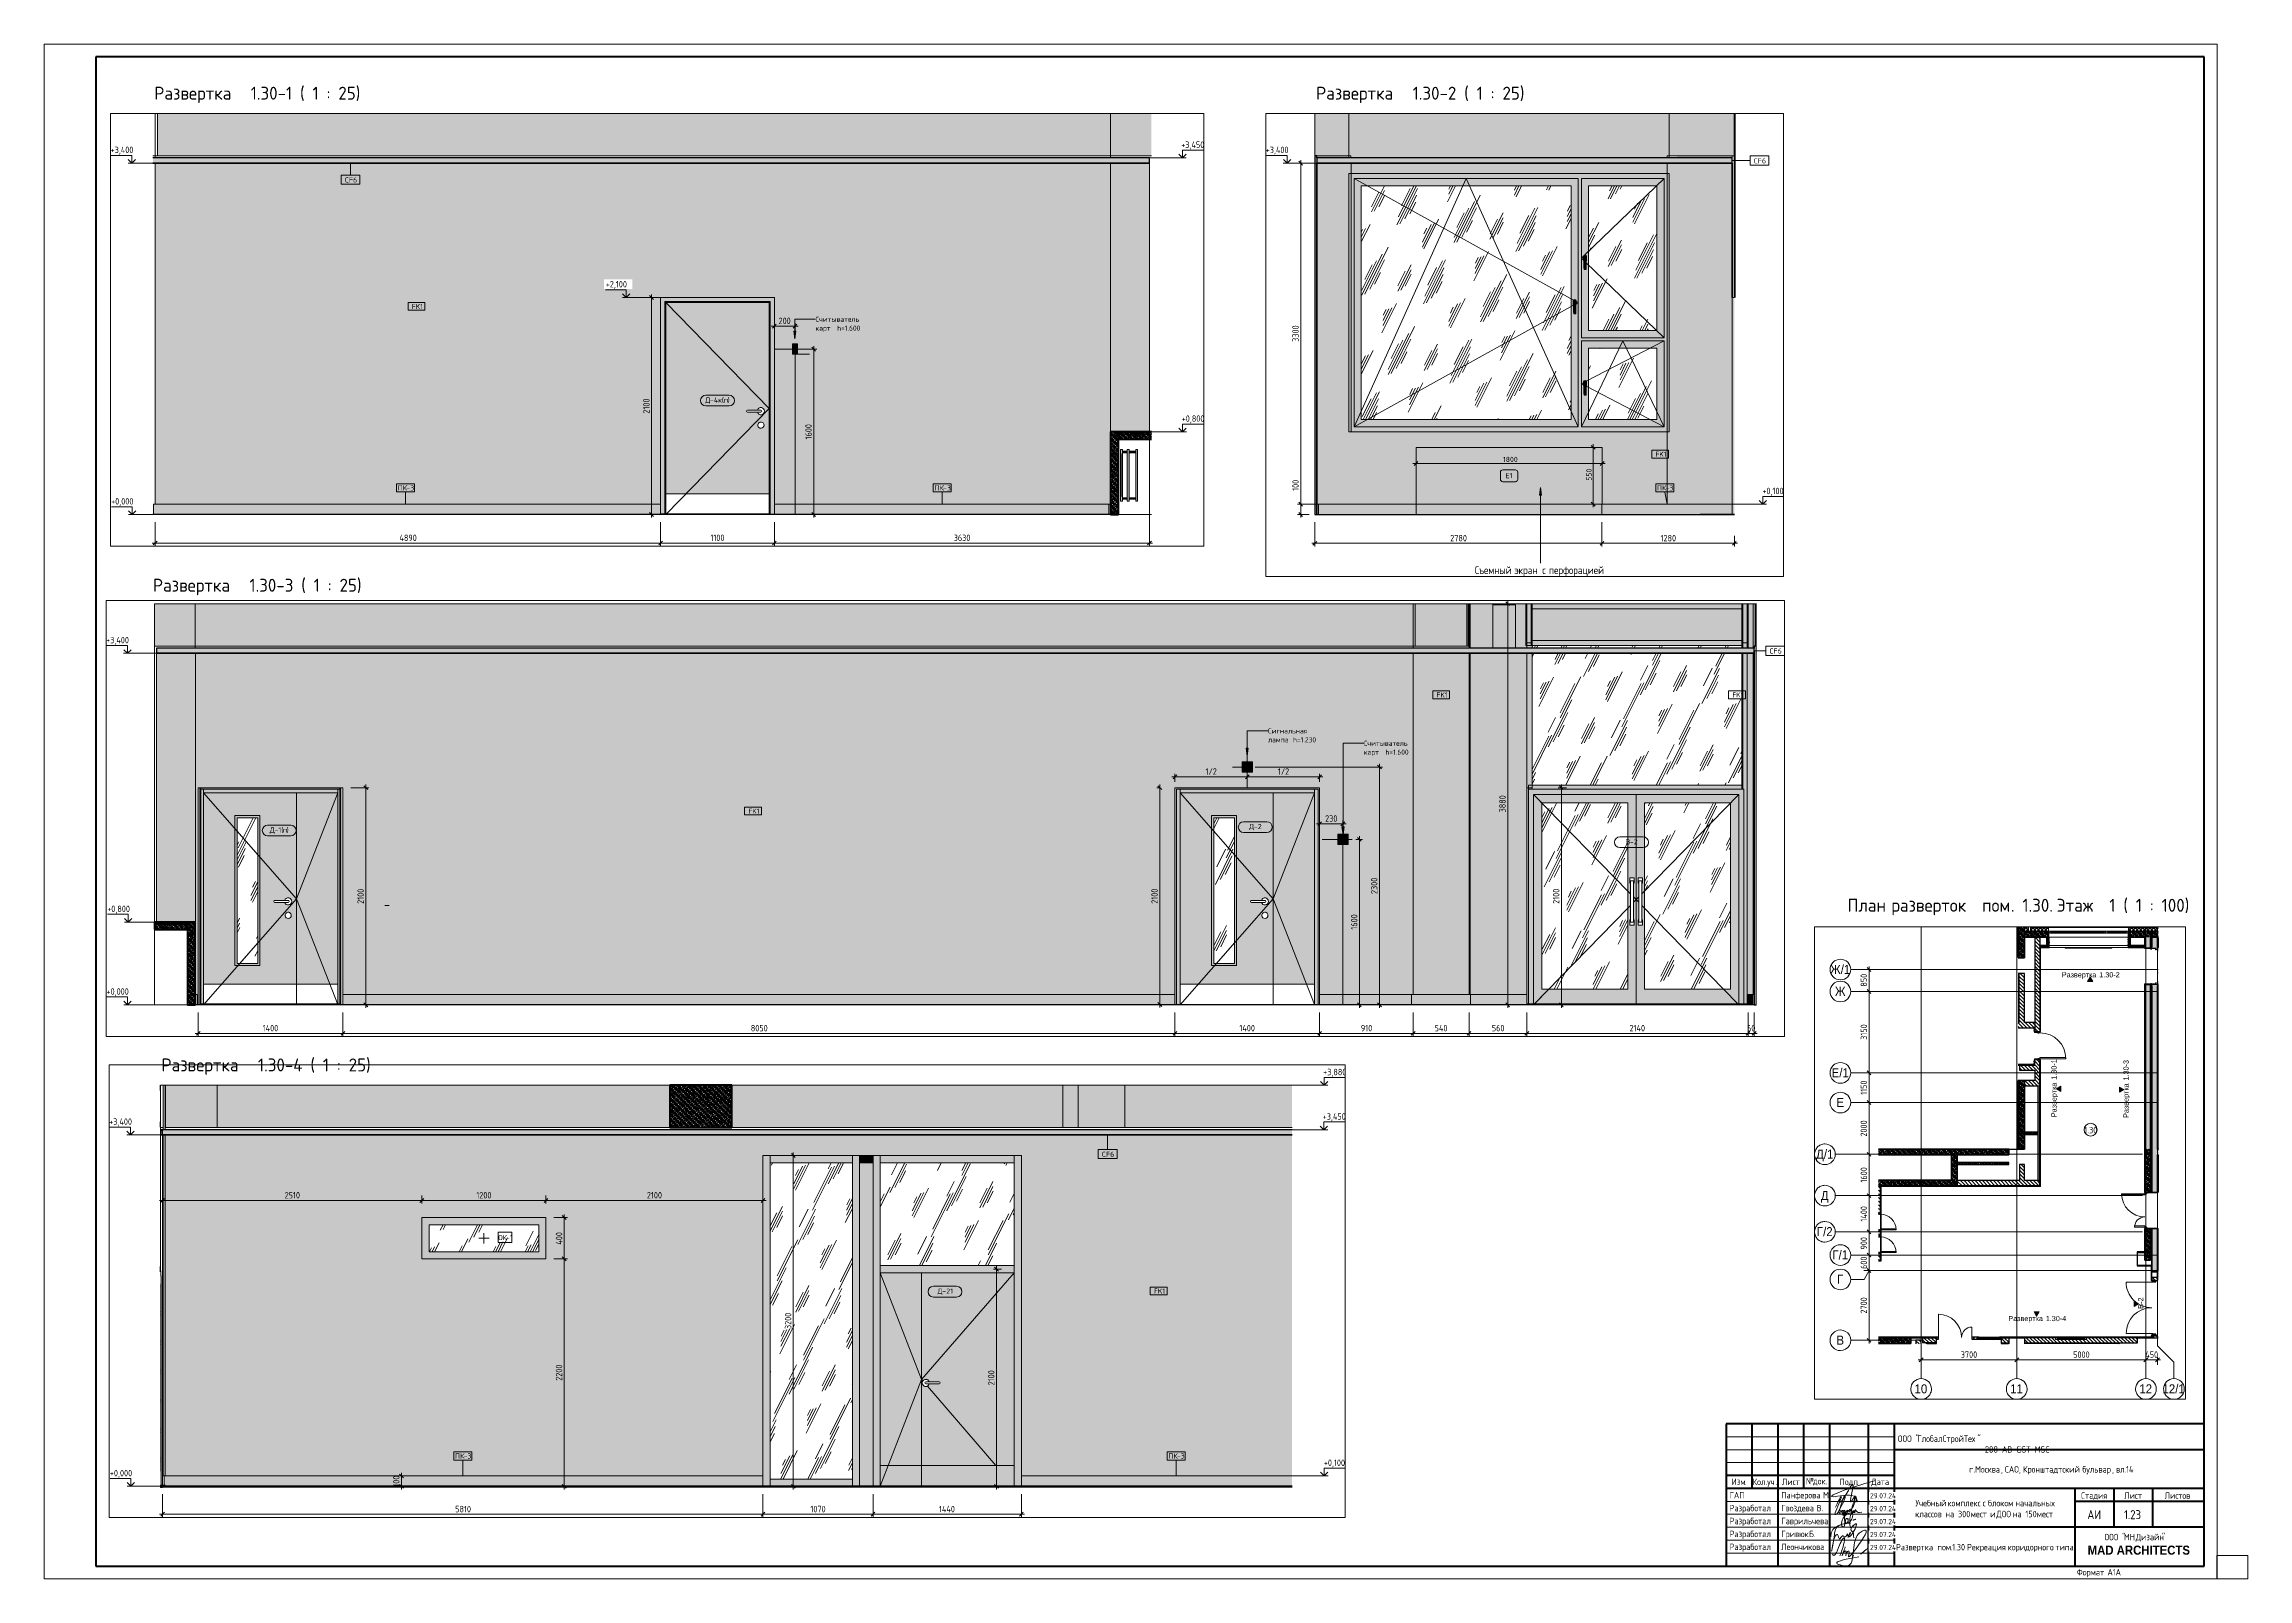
# Paper-space layout 'Layout1' of a CAD drawing. Header units: millimetres. Extents: x -841 to 12, y 0 to 594.
# The model-space entities are those that its viewports show. They can reach past a viewport. Long polylines and large blocks are cut down to what shows.
import ezdxf

# ---------------------------------------------------------------- set-up
doc = ezdxf.new("R2010")
doc.units = ezdxf.units.MM
for name, pattern in [('200_ШТРИХ__ш1_п0_6_', [40, 25, -15]), ('ADSK_Штрих_ш2 п1', [75, 50, -25]), ('Осевая', [3175, 635, -476.25, 1587.5, -476.25]), ('Скрыто', [7.14375, 4.7625, -2.38125]), ('Штрих', [158.75, 79.375, -79.375])]:
    doc.linetypes.add(name, pattern=pattern)
for name, color, linetype, lineweight in [('A-ANNO-DIMS', 7, 'Continuous', 9), ('A-ANNO-DIMS-100', 7, 'Continuous', 9), ('A-ANNO-DIMS-25', 7, 'Continuous', 9), ('A-ANNO-NOTE', 7, 'Continuous', 9), ('A-AREA-IDEN', 7, 'Continuous', 9), ('A-CLNG-IDEN', 7, 'Continuous', 9), ('A-DETL', 7, 'Continuous', 9), ('A-DETL-1', 7, 'ADSK_Штрих_ш2 п1', 9), ('A-DOOR', 7, 'Continuous', 9), ('A-DOOR-1', 7, 'Continuous', 13), ('A-DOOR-2', 7, 'Штрих', 9), ('A-DOOR-3', 7, '200_ШТРИХ__ш1_п0_6_', 9), ('A-DOOR-4', 7, 'Continuous', 18), ('A-DOOR-FRAM', 7, 'Continuous', 13), ('A-DOOR-FRAM-1', 7, 'Continuous', 9), ('A-DOOR-IDEN', 7, 'Continuous', 9), ('A-FLOR', 7, 'Continuous', 9), ('A-GENM', 7, 'Continuous', 9), ('A-GENM-IDEN', 7, 'Continuous', 9), ('A-GLAZ', 7, 'Continuous', 9), ('A-GLAZ-1', 7, 'Continuous', 13), ('A-GLAZ-2', 7, 'Штрих', 9), ('A-GLAZ-CURT', 7, 'Continuous', 9), ('A-GLAZ-CURT-1', 7, 'Continuous', 25), ('A-GLAZ-CWMG', 7, 'Continuous', 9), ('A-GLAZ-CWMG-1', 7, 'Continuous', 25), ('A-GLAZ-CWMG-2', 7, 'Continuous', 30), ('A-GLAZ-IDEN', 7, 'Continuous', 9), ('A-WALL', 7, 'Continuous', 9), ('A-WALL-5', 7, 'Continuous', 40), ('A-WALL-IDEN', 7, 'Continuous', 9), ('A-WALL-PATT', 7, 'Continuous', 9), ('G-ANNO-DIMS', 7, 'Continuous', 9), ('G-ANNO-DIMS-1', 7, 'Continuous', 20), ('G-ANNO-SYMB', 7, 'Continuous', 9), ('G-ANNO-TEXT', 7, 'Continuous', 9), ('G-ANNO-TTLB', 7, 'Скрыто', 9), ('I-WALL', 7, 'Continuous', 9), ('M-EQPM', 7, 'Continuous', 9), ('P-SANR-FIXT', 7, 'Continuous', 9), ('P-SANR-FIXT-1', 7, 'Continuous', 13), ('Q-SPCQ', 7, 'Continuous', 9), ('S-COLS', 7, 'Continuous', 9), ('S-STRS-1', 7, 'Continuous', 9), ('S-STRS-MBND', 7, 'Continuous', 9), ('Знаки', 7, 'Continuous', 9), ('Марки для знаков', 7, 'Continuous', 9), ('Ограждение', 7, 'Continuous', 9), ('Оси', 7, 'Continuous', 9), ('Оси-1', 7, 'Continuous', 20), ('Оси-2', 7, 'Осевая', 9), ('Поручни', 7, 'Continuous', 9)]:
    doc.layers.add(name, color=color, linetype=linetype, lineweight=lineweight)
for name, color, linetype, lineweight, true_color in [('A-CLNG-1', 7, 'Continuous', 9, 0x787878), ('A-CLNG-FNSH-1', 7, 'Continuous', 30, 0x3c3c3c), ('A-DETL-GENF-2', 7, 'Continuous', 9, 0xffffff), ('A-DOOR-GLAZ', 7, 'Continuous', 9, 0x8080ff), ('A-FLOR-1', 7, 'Continuous', 9, 0x787878), ('A-FLOR-FNSH-1', 7, 'Continuous', 30, 0x3c3c3c), ('A-FLOR-FNSH-2', 7, 'Continuous', 40, 0x3c3c3c), ('A-FLOR-MCUT-1', 7, 'Continuous', 9, 0x646464), ('A-WALL-1', 7, 'Continuous', 35, 0x3c3c3c), ('A-WALL-2', 7, 'Continuous', 25, 0x3c3c3c), ('A-WALL-3', 7, 'Continuous', 13, 0x3c3c3c), ('A-WALL-4', 7, 'Continuous', 9, 0x787878), ('A-WALL-6', 7, 'Continuous', 40, 0x3c3c3c), ('A-WALL-7', 7, 'Continuous', 30, 0x3c3c3c), ('A-WALL-FNSH-1', 7, 'Continuous', 9, 0x3c3c3c), ('A-WALL-FNSH-2', 7, 'Continuous', 13, 0x3c3c3c), ('A-WALL-FNSH-3', 7, 'Continuous', 30, 0x3c3c3c), ('G-ANNO-TEXT-1', 7, 'Continuous', 9, 0x3c3c3c), ('I-FURN-1', 7, 'Continuous', 9, 0xf0f0f0), ('I-WALL-1', 7, 'Continuous', 9, 0x787878), ('Q-SPCQ-1', 9, 'Continuous', 9, 0x808080), ('Q-SPCQ-2', 7, 'Continuous', 9, 0x7f7f7f), ('Q-SPCQ-3', 1, 'Continuous', 9, 0xff0000)]:
    doc.layers.add(name, color=color, linetype=linetype, lineweight=lineweight, true_color=true_color)
doc.layers.add('G-ANNO-NPLT', color=7, linetype='Continuous', plot=False)
doc.layers.add('M-EQPM-1', color=7, linetype='Continuous', lineweight=9, true_color=0xe6e6e6, transparency=0.7)
doc.styles.add('Arial', font='arial.ttf', dxfattribs={"width": 0.9, "height": 350})
doc.styles.add('Arial_1', font='arial.ttf', dxfattribs={"height": 200})
doc.styles.add('Arial_B', font='', dxfattribs={"width": 0.9, "height": 3.5})
doc.styles.add('GOST Common_10', font='GOST_Common.ttf', dxfattribs={"width": 0.9, "height": 2})
doc.styles.add('GOST Common_11', font='GOST_Common.ttf', dxfattribs={"height": 5})
doc.styles.add('GOST Common_4', font='GOST_Common.ttf', dxfattribs={"width": 0.9, "height": 250})
doc.styles.add('GOST Common_5', font='GOST_Common.ttf', dxfattribs={"height": 50})
doc.styles.add('GOST Common_6', font='GOST_Common.ttf', dxfattribs={"width": 0.9, "height": 50})
doc.styles.add('GOST Common_7', font='GOST_Common.ttf', dxfattribs={"width": 0.9, "height": 75})
doc.styles.add('GOST Common_8', font='GOST_Common.ttf', dxfattribs={"width": 0.9, "height": 2.5})
doc.styles.add('GOST Common_9', font='GOST_Common.ttf', dxfattribs={"width": 0.9, "height": 3.5})
doc.styles.add('ISOCPEUR_1', font='isocpeur.ttf', dxfattribs={"width": 0.9, "height": 250})
doc.styles.add('ISOCPEUR_2', font='isocpeur.ttf', dxfattribs={"width": 0.9, "height": 62.5})
doc.styles.add('ISOCPEUR_3', font='isocpeur.ttf', dxfattribs={"width": 0.9, "height": 50})
doc.styles.get('Arial_B').set_extended_font_data('Arial', bold=True)
doc.dimstyles.new('ISO-2_0_0_9К_Средний_округл2', dxfattribs={"dimscale": 304.8, "dimtxt": 49.799059, "dimasz": 0.123031, "dimexe": 0.098425, "dimexo": 0, "dimgap": 0, "dimtad": 1, "dimdec": 0, "dimrnd": 10, "dimzin": 0, "dimdsep": 46, "dimtxsty": 'ISOCPEUR_3', "dimblk1": 'OBLIQUE', "dimblk2": 'OBLIQUE', "dimsah": 1, "dimcen": 0.09, "dimdle": 0.098425, "dimazin": 0, "dimtfac": 1, "dimtdec": 4, "dimtix": 1, "dimtmove": 0, "dimatfit": 3, "dimfxl": 1, "dimtvp": 1, "dimtolj": 1, "dimtzin": 0, "dimarcsym": 2})
doc.dimstyles.new('ISO-2_5_0_9К_БОЛЬШОЙ', dxfattribs={"dimscale": 304.8, "dimtxt": 248.995294, "dimasz": 0.492126, "dimexe": 0.393701, "dimexo": 0.984252, "dimgap": 0, "dimtad": 1, "dimdec": 0, "dimrnd": 10, "dimzin": 0, "dimdsep": 46, "dimtxsty": 'ISOCPEUR_1', "dimblk1": 'OBLIQUE', "dimblk2": 'OBLIQUE', "dimsah": 1, "dimcen": 0.09, "dimdle": 0.393701, "dimazin": 0, "dimtfac": 1, "dimtdec": 4, "dimtix": 1, "dimtmove": 0, "dimatfit": 3, "dimfxl": 1, "dimtvp": 1, "dimtolj": 1, "dimtzin": 0, "dimarcsym": 2})
doc.dimstyles.new('ISO-2_5_0_9К_БОЛЬШОЙ_1', dxfattribs={"dimscale": 304.8, "dimtxt": 62.248823, "dimasz": 0.123031, "dimexe": 0.098425, "dimexo": 0.246063, "dimgap": 0, "dimtad": 1, "dimdec": 0, "dimrnd": 10, "dimzin": 0, "dimdsep": 46, "dimtxsty": 'ISOCPEUR_2', "dimblk1": 'OBLIQUE', "dimblk2": 'OBLIQUE', "dimsah": 1, "dimcen": 0.09, "dimdle": 0.098425, "dimazin": 0, "dimtfac": 1, "dimtdec": 4, "dimtix": 1, "dimtmove": 0, "dimatfit": 3, "dimfxl": 1, "dimtvp": 1, "dimtolj": 1, "dimtzin": 0, "dimarcsym": 2})
doc.dimstyles.new('ISO-2_5_0_9К_БОЛЬШОЙ_2', dxfattribs={"dimscale": 304.8, "dimtxt": 62.248823, "dimasz": 0.123031, "dimexe": 0.098425, "dimexo": 0.246063, "dimgap": 0, "dimtad": 1, "dimdec": 0, "dimrnd": 10, "dimzin": 0, "dimdsep": 46, "dimtxsty": 'ISOCPEUR_2', "dimblk1": 'OBLIQUE', "dimblk2": 'OBLIQUE', "dimsah": 1, "dimcen": 0.09, "dimdle": 0.098425, "dimazin": 0, "dimtfac": 1, "dimtdec": 4, "dimtix": 1, "dimtmove": 1, "dimatfit": 3, "dimfxl": 1, "dimtvp": 1, "dimtolj": 1, "dimtzin": 0, "dimarcsym": 2})
pattern_1 = [(45, (-17944.176, 0), (-57.02463, 57.02463), []), (45, (-17887.15, 0), (-57.02463, 57.02463), [100.806, -20.161, 3.353, -16.808])]
pattern_2 = [(135, (-17944.18, 0), (-70.71068, -70.71068), [])]
pattern_3 = [(45, (-17944.18, 0), (-70.71068, 70.71068), []), (135, (-17944.18, 0), (-70.71068, -70.71068), [])]
pattern_4 = [(135, (-17944.18, 0), (-75.43415, -75.43415), [106.68, -17.78, 3.556, -17.78]), (135, (-17944.18, 75.39), (-75.43415, -75.43415), []), (50, (-17944.18, 0), (127.52922, -11.15758), [13.335, -146.685]), (355, (-17944.18, 0), (-24.66966, 133.74002), [10.668, -117.348]), (100.451, (-17933.55, -0.93), (102.85973, 122.58178), [11.333, -124.663]), (46.184, (-17944.18, 35.56), (189.75516, -29.43036), [20.002, -220.027]), (96.636, (-17928.36, 33.1), (166.1822, 173.1996), [17, -186.995]), (351.184, (-17944.18, 35.56), (166.1839, 173.1976), [16.002, -176.022]), (21, (-17926.4, 26.67), (106.13027, -71.58603), [13.335, -146.685]), (326, (-17926.4, 26.67), (43.26188, 128.93175), [10.668, -117.348]), (71.451, (-17917.55, 20.7), (149.39198, 57.34505), [11.333, -124.663]), (37.5, (-17944.176, 0), (2.16223, 59.188357), [3.353, -112.573, 3.353, -115.773, -117.793]), (37.5, (-17944.176, 0), (2.16223, 59.188357), [-235.052, 3.353, -114.44]), (7.5, (-17944.176, 0), (46.77386, 70.12615), [3.353, -64.567, 3.353, -109.906, -44.894]), (7.5, (-17944.176, 0), (46.77386, 70.12615), [-181.178, 3.353, -41.542]), (327.5, (-17983.825, 0), (94.91367, -4.010093), [3.353, -41.097, 3.353, -135.331, -184.023]), (327.5, (-17983.825, 0), (94.91367, -4.010093), [-183.134, 3.353, -180.67]), (317.5, (-18001.605, 0), (103.69057, 17.79882), [3.353, -54.432, 3.353, -88.748, -130.683]), (317.5, (-18001.605, 0), (103.69057, 17.79882), [-149.885, 3.353, -127.33])]
pattern_5 = [(0, (-17944.176, 0), (121.92, 30.48), [10.058, -81.382, 10.058, -81.382, -487.68]), (0, (-17944.176, 0), (121.92, 30.48), [-182.88, 10.058, -172.822, 10.058, -81.382, -213.36]), (0, (-17944.176, 0), (121.92, 30.48), [-457.2, 10.058, -50.902, 10.058, -142.342]), (120, (-17898.456, 15.24), (-87.356454, 90.345817), [10.058, -81.382, 10.058, -81.382, -487.68]), (120, (-17898.456, 15.24), (-87.356454, 90.345817), [-182.88, 10.058, -172.822, 10.058, -81.382, -213.36]), (120, (-17898.456, 15.24), (-87.356454, 90.345817), [-457.2, 10.058, -50.902, 10.058, -142.342]), (240, (-17883.216, 76.2), (-34.563546, -120.825817), [10.058, -81.382, 10.058, -81.382, -487.68]), (240, (-17883.216, 76.2), (-34.563546, -120.825817), [-182.88, 10.058, -172.822, 10.058, -81.382, -213.36]), (240, (-17883.216, 76.2), (-34.563546, -120.825817), [-457.2, 10.058, -50.902, 10.058, -142.342])]
pattern_6 = [(45, (-17944.18, 0), (-106.066, 106.066), []), (135, (-17944.18, 0), (-106.066, -106.066), [])]
pattern_7 = [(45, (0, 0), (-14.25598, 14.25598), []), (45, (14.256, 0), (-14.25598, 14.25598), [25.202, -5.04, 0.8382, -4.202])]
pattern_8 = [(63.435, (34288.26, 31.75), (-255.58, 766.75), [317.5, -190.5, 317.5, -190.5, -403.903]), (63.435, (34288.26, 31.75), (-255.58, 766.75), [-1016, 127, -276.9]), (63.435, (34272.4, 47.6), (-255.58, 766.75), [254, -317.5, 190.5, -190.5, -467.403]), (63.435, (34272.4, 47.6), (-255.58, 766.75), [-952.5, 222.25, -245.15]), (63.435, (34272.4, 95.25), (-255.58, 766.75), [190.5, -381, 127, -190.5, -530.903]), (63.435, (34272.4, 95.25), (-255.58, 766.75), [-889, 285.75, -245.15]), (63.435, (34320, 47.6), (-255.58, 766.75), [190.5, -381, 158.75, -6404.65]), (63.435, (34367.64, 95.25), (-255.58, 766.75), [95.25, -476.25, 63.5, -6499.9]), (63.435, (34288.26, 174.6), (-255.58, 766.75), [63.5, -476.25, 63.5, -254, -562.653]), (63.435, (34288.26, 174.6), (-255.58, 766.75), [-857.25, 158.75, -403.9]), (63.435, (34574, 127), (-255.58, 766.75), [317.5, -476.25, 381, -251.5]), (63.435, (34574, 79.4), (-255.58, 766.75), [444.5, -317.5, 476.25, -188]), (63.435, (34605.76, 95.25), (-255.58, 766.75), [508, -254, 381, -276.9]), (63.435, (34653.4, 142.9), (-255.58, 766.75), [317.5, -444.5, 254, -403.9]), (63.435, (34605.76, 238.1), (-255.58, 766.75), [158.75, -635, 190.5, -435.65]), (63.435, (34701, 190.5), (-255.58, 766.75), [127, -635, 127, -530.9])]
pattern_9 = [(63.435, (63.5, 31.75), (-255.583, 766.7475), [317.5, -190.5, 317.5, -190.5, -403.903]), (63.435, (63.5, 31.75), (-255.583, 766.7475), [-1016, 127, -276.903]), (63.435, (47.6, 47.6), (-255.583, 766.7475), [254, -317.5, 190.5, -190.5, -467.403]), (63.435, (47.6, 47.6), (-255.583, 766.7475), [-952.5, 222.25, -245.153]), (63.435, (47.6, 95.25), (-255.583, 766.7475), [190.5, -381, 127, -190.5, -530.903]), (63.435, (47.6, 95.25), (-255.583, 766.7475), [-889, 285.75, -245.153]), (63.435, (95.25, 47.6), (-255.583, 766.7475), [190.5, -381, 158.75, -6404.653]), (63.435, (142.9, 95.25), (-255.583, 766.7475), [95.25, -476.25, 63.5, -6499.903]), (63.435, (63.5, 174.6), (-255.583, 766.7475), [63.5, -476.25, 63.5, -254, -562.653]), (63.435, (63.5, 174.6), (-255.583, 766.7475), [-857.25, 158.75, -403.903]), (63.435, (349.25, 127), (-255.583, 766.7475), [317.5, -476.25, 381, -251.503]), (63.435, (349.25, 79.4), (-255.583, 766.7475), [444.5, -317.5, 476.25, -188.003]), (63.435, (381, 95.25), (-255.583, 766.7475), [508, -254, 381, -276.903]), (63.435, (428.6, 142.9), (-255.583, 766.7475), [317.5, -444.5, 254, -403.903]), (63.435, (381, 238.1), (-255.583, 766.7475), [158.75, -635, 190.5, -435.653]), (63.435, (476.25, 190.5), (-255.583, 766.7475), [127, -635, 127, -530.903])]

psp = doc.layouts.get("Layout1")

# ---------------------------------------------------------------- texts
at = {"layer": 'G-ANNO-TTLB', "linetype": 'Continuous', "attachment_point": 1}
for s, insert, char_height, width, style in [('Развертка', (-798.35, 577.49), 5, 41.6076, 'GOST Common_11'), (' 1.30-1 ( 1 : 25)', (-764.02, 577.49), 5, 50.1055, 'GOST Common_11'), ('Развертка', (-348.66, 577.49), 5, 41.6076, 'GOST Common_11'), (' 1.30-2 ( 1 : 25)', (-314.33, 577.49), 5, 51.308, 'GOST Common_11'), ('Развертка', (-798.85, 387.07), 5, 41.6076, 'GOST Common_11'), (' 1.30-3 ( 1 : 25)', (-764.52, 387.07), 5, 51.308, 'GOST Common_11'), ('План', (-142.97, 263.21), 5, 18.4388, 'GOST Common_11'), ('\\fGOST Common|b0|i0|c204|p34|; ', (-127.75, 263.21), 5, 2.0844, 'GOST Common_11'), ('разверток', (-126.03, 263.21), 5, 40.4852, 'GOST Common_11'), ('\\fGOST Common|b0|i0|c204|p34|; ', (-92.63, 263.21), 5, 2.0844, 'GOST Common_11'), ('пом', (-90.91, 263.21), 5, 13.5485, 'GOST Common_11'), ('. 1.30. ', (-79.73, 263.21), 5, 21.4852, 'GOST Common_11'), ('Этаж', (-62, 263.21), 5, 21.0042, 'GOST Common_11'), (' 1 ( 1 : 100)', (-44.67, 263.21), 5, 35.2742, 'GOST Common_11'), ('Развертка', (-795.54, 201.42), 5, 41.6076, 'GOST Common_11'), (' 1.30-4 ( 1 : 25)', (-761.21, 201.42), 5, 51.8692, 'GOST Common_11'), ('ООО', (-123.49, 55.52), 2.5, 6.4937, 'GOST Common_8'), (' "', (-118.13, 55.52), 2.5, 2.5975, 'GOST Common_8'), ('ГлобалСтройТех', (-115.99, 55.52), 2.5, 28.2114, 'GOST Common_8'), ('"                                                                               288-AB-GST-MSC', (-92.71, 55.52), 2.5, 105.1974, 'GOST Common_8'), ('\\fGOST Common|b0|i0|c204|p34|;\\W.9;г', (-95.86, 43.66), 2.5, 1.9481, 'GOST Common_8'), ('Москва', (-93.6, 43.66), 2.5, 12.1215, 'GOST Common_8'), ('САО', (-82.05, 43.66), 2.5, 6.5658, 'GOST Common_8'), ('Кронштадтский', (-75.08, 43.66), 2.5, 26.9848, 'GOST Common_8'), ('\\fGOST Common|b0|i0|c204|p34|;\\W.9; ', (-52.82, 43.66), 2.5, 0.938, 'GOST Common_8'), ('бульвар', (-52.05, 43.66), 2.5, 13.8532, 'GOST Common_8'), ('вл', (-39.07, 43.66), 2.5, 3.8962, 'GOST Common_8'), ('.14', (-35.85, 43.66), 2.5, 4.3291, 'GOST Common_8'), ('\\fGOST Common|b0|i0|c204|p34|;\\W.9;.', (-94.25, 43.66), 2.5, 0.7937, 'GOST Common_8'), (', ', (-83.6, 43.66), 2.5, 1.8759, 'GOST Common_8'), (', ', (-76.63, 43.66), 2.5, 1.8759, 'GOST Common_8'), (', ', (-40.62, 43.66), 2.5, 1.8759, 'GOST Common_8'), ('Учебный', (-116.67, 30.59), 2.5, 14.0696, 'GOST Common_8'), ('классов', (-116.78, 26.36), 2.5, 13.2759, 'GOST Common_8'), ('\\fGOST Common|b0|i0|c204|p34|;\\W.9; ', (-105.83, 26.36), 2.5, 0.938, 'GOST Common_8'), ('\\fGOST Common|b0|i0|c204|p34|;\\W.9; ', (-105.06, 30.59), 2.5, 0.938, 'GOST Common_8'), ('на', (-105.06, 26.36), 2.5, 4.1127, 'GOST Common_8'), ('комплекс', (-104.28, 30.59), 2.5, 15.5127, 'GOST Common_8'), (' 300 ', (-101.66, 26.36), 2.5, 7.7203, 'GOST Common_8'), ('мест', (-95.29, 26.36), 2.5, 8.2253, 'GOST Common_8'), ('\\fGOST Common|b0|i0|c204|p34|;\\W.9; ', (-91.48, 30.59), 2.5, 0.938, 'GOST Common_8'), ('\\fGOST Common|b0|i0|c204|p34|;\\W.9;с', (-90.71, 30.59), 2.5, 1.6595, 'GOST Common_8'), ('\\fGOST Common|b0|i0|c204|p34|;\\W.9; ', (-89.34, 30.59), 2.5, 0.938, 'GOST Common_8'), ('\\fGOST Common|b0|i0|c204|p34|;\\W.9; ', (-88.51, 26.36), 2.5, 0.938, 'GOST Common_8'), ('блоком', (-88.57, 30.59), 2.5, 11.9051, 'GOST Common_8'), ('\\fGOST Common|b0|i0|c204|p34|;\\W.9;и', (-87.73, 26.36), 2.5, 1.9481, 'GOST Common_8'), ('\\fGOST Common|b0|i0|c204|p34|;\\W.9; ', (-86.13, 26.36), 2.5, 0.938, 'GOST Common_8'), ('ДОО', (-85.35, 26.36), 2.5, 6.7823, 'GOST Common_8'), ('\\fGOST Common|b0|i0|c204|p34|;\\W.9; ', (-79.76, 26.36), 2.5, 0.938, 'GOST Common_8'), ('на', (-78.98, 26.36), 2.5, 4.1127, 'GOST Common_8'), ('\\fGOST Common|b0|i0|c204|p34|;\\W.9; ', (-78.74, 30.59), 2.5, 0.938, 'GOST Common_8'), ('начальных', (-77.97, 30.59), 2.5, 18.1823, 'GOST Common_8'), (' 150 ', (-75.59, 26.36), 2.5, 7.143, 'GOST Common_8'), ('мест', (-69.7, 26.36), 2.5, 8.2253, 'GOST Common_8'), ('АИ', (-50.15, 26.62), 3.5, 6.5658, 'GOST Common_9'), ('1.23', (-35.93, 26.62), 3.5, 8.4418, 'GOST Common_9'), ('Развертка', (-124.22, 13.54), 2.5, 18.543, 'GOST Common_8'), ('\\fGOST Common|b0|i0|c204|p34|;\\W.9; ', (-108.92, 13.54), 2.5, 0.938, 'GOST Common_8'), ('пом', (-108.15, 13.54), 2.5, 6.0608, 'GOST Common_8'), ('.1.30 ', (-103.15, 13.54), 2.5, 7.7924, 'GOST Common_8'), ('Рекреация', (-96.72, 13.54), 2.5, 18.1823, 'GOST Common_8'), ('\\fGOST Common|b0|i0|c204|p34|;\\W.9; ', (-81.72, 13.54), 2.5, 0.938, 'GOST Common_8'), ('коридорного', (-80.94, 13.54), 2.5, 21.4291, 'GOST Common_8'), ('\\fGOST Common|b0|i0|c204|p34|;\\W.9; ', (-63.26, 13.54), 2.5, 0.938, 'GOST Common_8'), ('типа', (-62.49, 13.54), 2.5, 8.5139, 'GOST Common_8')]:
    psp.add_mtext(s, dxfattribs=dict(at, insert=insert, char_height=char_height, width=width, style=style))

msp = doc.modelspace()

# ---------------------------------------------------------------- texts
at = {"layer": 'A-AREA-IDEN', "insert": (17981.9, 16060.7), "char_height": 250, "width": 606.076, "attachment_point": 1, "style": 'GOST Common_4'}
msp.add_mtext('1.30', dxfattribs=at)
at = {"layer": 'A-CLNG-IDEN', "char_height": 50, "width": 132.278, "attachment_point": 1, "style": 'GOST Common_5'}
for insert in [(38749, 3447.6), (56753.9, 3447.6), (25215, 3262.3), (67701.3, 3237.3)]:
    msp.add_mtext('CF6', dxfattribs=dict(at, insert=insert))
at = {"layer": 'A-DOOR-IDEN', "char_height": 50, "attachment_point": 1, "style": 'GOST Common_5'}
for s, insert, width in [('\\fGOST Common|b0|i0|c204|p34|;Д', (66111.3, 1913.3), 56.118), ('-21', (66157.6, 1913.3), 118.249), ('\\fGOST Common|b0|i0|c204|p34|;Д', (51719, 1748.9), 56.118), ('-2', (51765.3, 1748.9), 88.186), ('-1(', (42289.3, 1715.9), 98.207), ('\\fGOST Common|b0|i0|c204|p34|;)', (42406.7, 1715.9), 24.051), ('\\fGOST Common|b0|i0|c204|p34|;Д', (42243, 1715.9), 56.118), ('\\fGOST Common|b0|i0|c204|p34|;п', (42370.3, 1715.9), 44.093), ('\\fGOST Common|b0|i0|c204|p34|;В', (55362.1, 1602.2), 50.105), ('-2', (55403.4, 1602.2), 88.186), ('\\fGOST Common|b0|i0|c204|p34|;(', (28862.9, 1133.1), 24.051), ('\\fGOST Common|b0|i0|c204|p34|;)', (28919.2, 1133.1), 24.051), ('\\fGOST Common|b0|i0|c204|p34|;Д', (28702.5, 1133.1), 56.118), ('-4', (28748.8, 1133.1), 94.198), ('\\fGOST Common|b0|i0|c204|p34|;к', (28826.5, 1133.1), 44.093), ('\\fGOST Common|b0|i0|c204|p34|;п', (28882.8, 1133.1), 44.093)]:
    msp.add_mtext(s, dxfattribs=dict(at, insert=insert, width=width))
at = {"layer": 'A-GENM-IDEN', "char_height": 50, "attachment_point": 1, "style": 'GOST Common_5'}
for s, insert, width in [('ПК', (61442.2, 318.1), 100.211), ('ПК', (68343.8, 318.1), 100.211), ('-3', (61524.9, 318.1), 86.181), ('-3', (68426.5, 318.1), 86.181), ('ПК', (25727.4, 282.8), 100.211), ('-3', (25810.1, 282.8), 86.181), ('ПК', (30920.5, 282.8), 100.211), ('-3', (31003.2, 282.8), 86.181), ('ПК', (37812.7, 282.8), 100.211), ('-3', (37895.3, 282.8), 86.181)]:
    msp.add_mtext(s, dxfattribs=dict(at, insert=insert, width=width))
at = {"layer": 'A-GLAZ-IDEN', "char_height": 50, "attachment_point": 1, "style": 'ISOCPEUR_3'}
for s, insert, width in [('ОК', (61861.3, 2431.3), 90.19), ('-1', (61935.7, 2431.3), 66.74)]:
    msp.add_mtext(s, dxfattribs=dict(at, insert=insert, width=width))
at = {"layer": 'A-WALL-IDEN', "char_height": 50, "width": 111.835, "attachment_point": 1, "style": 'GOST Common_6'}
for insert in [(53533, 3022.3), (56395.6, 3022.3), (25864.2, 2037.2), (68206.6, 1913.9), (46874.9, 1897.8), (37798.7, 608.3)]:
    msp.add_mtext('FK1', dxfattribs=dict(at, insert=insert))
at = {"layer": 'G-ANNO-DIMS', "char_height": 62.5, "attachment_point": 1, "line_spacing_factor": 1.149209, "style": 'ISOCPEUR_2', "bg_fill": 3, "box_fill_scale": 1.25, "bg_fill_color": 256, "bg_fill_true_color": 13158600, "bg_fill_transparency": 0}
for s, insert, width in [('+3,880', (69842.7, 4039.2), 254.705), ('+3,450', (33308.9, 3609.2), 261.428), ('+3,450', (69838.6, 3609.2), 261.428), ('+3,400', (22949.4, 3559.2), 261.428), ('+3,400', (34027.7, 3559.2), 261.428), ('+3,400', (40660.7, 3559.2), 261.428), ('+3,400', (58096.9, 3559.2), 261.428), ('+0,800', (33313.3, 959.2), 254.705), ('+0,800', (40671.3, 959.2), 254.705), ('+0,100', (38833.3, 259.2), 242.008), ('+0,100', (69849.4, 259.2), 242.008), ('+0,000', (22954.3, 159.2), 254.705), ('+0,000', (40664.3, 159.2), 254.705), ('+0,000', (58103.3, 159.2), 254.705)]:
    msp.add_mtext(s, dxfattribs=dict(at, insert=insert, width=width))
at = {"layer": 'G-ANNO-SYMB', "char_height": 200, "attachment_point": 1, "style": 'Arial_1'}
for s, insert, width in [('Развертка', (17110.9, 22047.1), 1659.493), (' 1.30-2', (18480.1, 22047.1), 1074.261), (' 1.30-4', (16411.4, 8743.4), 1074.261), ('Развертка', (15042.1, 8743.4), 1659.493)]:
    msp.add_mtext(s, dxfattribs=dict(at, insert=insert, width=width))
at = {"layer": 'G-ANNO-SYMB', "char_height": 200, "attachment_point": 1, "rotation": 90, "style": 'Arial_1'}
for s, insert, width in [(' 1.30-1', (16707.8, 17806.8), 1074.261), (' 1.30-3', (19495.5, 17778.1), 1074.261), ('Развертка', (16707.8, 16437.6), 1659.493), ('Развертка', (19495.5, 16408.8), 1659.493), ('-2', (20063.2, 9212.6), 304.641), ('\\fArial|b0|i0|c204|p34|;В', (20063.2, 9020.8), 232.489)]:
    msp.add_mtext(s, dxfattribs=dict(at, insert=insert, width=width))
at = {"layer": 'G-ANNO-TEXT', "char_height": 75, "attachment_point": 1, "style": 'GOST Common_7'}
for s, insert, width in [('Съемный', (36050.6, -500.6), 434.715), ('перфорацией', (36767.9, -500.6), 672.816), ('\\fGOST Common|b0|i0|c204|p34|;\\W.9; ', (36409.2, -500.6), 28.861), ('\\fGOST Common|b0|i0|c204|p34|;\\W.9; ', (36680.1, -500.6), 28.861), ('\\fGOST Common|b0|i0|c204|p34|;\\W.9; ', (36744.1, -500.6), 28.861), ('экран', (36433, -500.6), 299.43), ('\\fGOST Common|b0|i0|c204|p34|;\\W.9;с', (36703.9, -500.6), 48.703)]:
    msp.add_mtext(s, dxfattribs=dict(at, insert=insert, width=width))
at = {"layer": 'G-ANNO-TEXT-1', "char_height": 50, "attachment_point": 1, "style": 'GOST Common_6'}
for s, insert, width in [('Сигнальная', (51902.6, 2674.5), 404.051), ('\\fGOST Common|b0|i0|c204|p34|;\\W.9; ', (52236, 2674.5), 19.842), ('  h=1.230', (52078.3, 2588.5), 279.589), ('лампа', (51902.6, 2588.5), 212.848), ('Считыватель', (52829.6, 2554.8), 463.576), ('\\fGOST Common|b0|i0|c204|p34|;\\W.9; ', (53212.1, 2554.8), 19.842), ('  h=1.600', (52972.5, 2468.8), 281.392), ('карт', (52829.6, 2468.8), 173.165), ('Считыватель', (29769.9, 1914.1), 463.576), ('\\fGOST Common|b0|i0|c204|p34|;\\W.9; ', (30152.4, 1914.1), 19.842), ('  h=1.600', (29912.8, 1828.1), 281.392), ('карт', (29769.9, 1828.1), 173.165)]:
    msp.add_mtext(s, dxfattribs=dict(at, insert=insert, width=width))
at = {"layer": 'Марки для знаков', "insert": (36347.9, 401.8), "char_height": 50, "width": 74.156, "attachment_point": 1, "style": 'GOST Common_5'}
msp.add_mtext('E1', dxfattribs=at)
at = {"layer": 'Оси', "char_height": 350, "attachment_point": 1, "style": 'Arial'}
for s, insert, width in [('/1', (8555.3, 22331), 454.557), ('\\fArial|b0|i0|c204|p34|;\\W.9;Ж', (8144.5, 22331), 497.848), ('\\fArial|b0|i0|c204|p34|;\\W.9;Ж', (8332.2, 21481), 497.848), ('/1', (8498.9, 18331), 454.557), ('\\fArial|b0|i0|c204|p34|;\\W.9;Е', (8201.2, 18331), 360.759), ('\\fArial|b0|i0|c204|p34|;\\W.9;Е', (8388.4, 17181), 360.759), ('/1', (7901.7, 15181), 454.557), ('\\fArial|b0|i0|c204|p34|;\\W.9;Д', (7598.1, 15181), 367.975), ('\\fArial|b0|i0|c204|p34|;\\W.9;Д', (7785.7, 13581), 367.975), ('/2', (7871.8, 12181), 454.557), ('\\fArial|b0|i0|c204|p34|;\\W.9;Г', (7627.8, 12181), 295.823), ('/1', (8471.8, 11281), 454.557), ('\\fArial|b0|i0|c204|p34|;\\W.9;Г', (8227.8, 11281), 295.823), ('\\fArial|b0|i0|c204|p34|;\\W.9;Г', (8415.4, 10336.2), 295.823), ('\\fArial|b0|i0|c204|p34|;\\W.9;В', (8388.4, 7981), 360.759), ('12/1', (21010.6, 6098), 1060.633), ('10', (11413.2, 6098), 606.076), ('11', (15113.2, 6098), 606.076), ('12', (20113.2, 6098), 606.076)]:
    msp.add_mtext(s, dxfattribs=dict(at, insert=insert, width=width))

# ---------------------------------------------------------------- blocks, each defined once
blk = doc.blocks.new('Штамп_РД_основной - А1А-27074248-Развертка пом_1_30 Рекреация коридорного типа')
at = {"layer": 'A-ANNO-NOTE'}
for points, knots in [([(-338.04, -117.09), (-338.7, -122.45), (-329.95, -103.67), (-335.82, -123.67), (-330.91, -113.57), (-333.31, -120.58), (-331.35, -115.2), (-331.8, -118.76), (-331.18, -118.6), (-331.48, -117.47), (-332.41, -115.06), (-346.74, -118.37), (-335.97, -113.63), (-324.18, -110.47)], [0, 0, 0, 0, 0.0513615, 0.1091052, 0.1522958, 0.178941, 0.1972205, 0.2080985, 0.2140042, 0.2188047, 0.2389907, 0.2707687, 0.3130687, 0.3130687, 0.3130687, 0.3130687]), ([(-339.6, -120.68), (-338.03, -117.16), (-337.34, -116.47), (-337.34, -117.01), (-338.8, -120.61), (-340.42, -123.93), (-338.88, -123.37), (-338.39, -122.01), (-335.91, -117.73), (-335.91, -116.39), (-336.4, -116.39), (-336.93, -117.86), (-338.31, -122.65)], [0, 0, 0, 0, 0.0080365, 0.0160998, 0.028237, 0.0420073, 0.0521324, 0.0641411, 0.0757014, 0.0858292, 0.0908816, 0.1013994, 0.1013994, 0.1013994, 0.1013994]), ([(-334.92, -121.85), (-335.39, -122.12), (-335.39, -122.36), (-335.08, -122.36), (-334.79, -121.86), (-335.46, -123.69), (-336.26, -124.25), (-335.67, -123.24), (-334.43, -122), (-333.69, -121.48), (-334.3, -121.48), (-334.58, -122.51), (-333.95, -122.51), (-332.11, -119.19), (-332.11, -118.03), (-332.59, -118.5), (-333.54, -122.06), (-333.54, -122.65)], [0, 0, 0, 0, 0.00162511, 0.00331349, 0.00754981, 0.01278161, 0.01888966, 0.02470924, 0.03042302, 0.03530305, 0.0391434, 0.04257709, 0.05077407, 0.05912564, 0.06755136, 0.07580968, 0.08321457, 0.08321457, 0.08321457, 0.08321457]), ([(-341.44, -132.23), (-341.94, -127.35), (-328.89, -126.72), (-340.13, -127.01), (-339.88, -131.73), (-341.68, -139.94), (-340.55, -134.68), (-340.23, -132.52), (-338.7, -130.28), (-338.3, -134.28), (-337.45, -132.06), (-336.73, -131.65)], [0, 0, 0, 0, 0.019426, 0.0387349, 0.0549438, 0.0672527, 0.0778646, 0.084698, 0.0906304, 0.096697, 0.1015072, 0.1015072, 0.1015072, 0.1015072]), ([(-338.31, -122.65), (-338.31, -123.16), (-337.4, -123.16), (-337.4, -122.18), (-337.76, -122.18), (-337.86, -122.27), (-337.86, -122.45), (-336.95, -122.11), (-337.26, -122.65)], [0, 0, 0, 0, 0.00358547, 0.00695057, 0.00915819, 0.01015554, 0.01205798, 0.01469377, 0.01469377, 0.01469377, 0.01469377]), ([(-336.52, -122.82), (-335.98, -125.91), (-335.98, -128.51), (-337.09, -128.51), (-337.63, -126.53), (-335.78, -123.34), (-334.29, -122.94), (-332.03, -122.74)], [0, 0, 0, 0, 0.01155157, 0.02127823, 0.03282555, 0.04509601, 0.05773263, 0.05773263, 0.05773263, 0.05773263]), ([(-337.04, -123.15), (-336.33, -122.45), (-336.88, -121.9), (-337.19, -122.22), (-336.57, -122.38), (-335.98, -121.8), (-335.98, -122.14), (-336.29, -122.45), (-335.64, -122.45), (-335.9, -123.17), (-336.96, -124.23), (-336.96, -123.36), (-335.57, -122.19), (-335.11, -122.65)], [0, 0, 0, 0, 0.00332582, 0.00612366, 0.00901076, 0.01174206, 0.01415884, 0.01630272, 0.0190767, 0.02344016, 0.02813242, 0.03439448, 0.03937975, 0.03937975, 0.03937975, 0.03937975]), ([(-336.73, -131.65), (-336.69, -132.19), (-335.41, -132.52), (-334.96, -129.96), (-334.72, -133.44), (-334.65, -131.27), (-333.5, -130.12), (-334.9, -132.4), (-333.52, -132.31), (-329.94, -124.81), (-334.86, -129.74), (-332.72, -130.12), (-332.69, -131.28), (-332.61, -132.58)], [0, 0, 0, 0, 0.0046234, 0.0123007, 0.0208561, 0.0283952, 0.03509, 0.0409642, 0.0537756, 0.0710384, 0.0891313, 0.0998193, 0.1046376, 0.1046376, 0.1046376, 0.1046376]), ([(-334.89, -125.37), (-335.11, -125.15), (-335.5, -125.15), (-335.69, -125.34), (-335.81, -126.03), (-335.81, -126.9), (-335.29, -127.04), (-334.88, -126.64), (-334.73, -125.4), (-334.73, -125.1), (-334.73, -125.1), (-334.73, -125.11), (-334.83, -126.08), (-334.77, -126.92), (-334.56, -126.92), (-333.91, -126.43), (-332.93, -124.42), (-332.93, -123.27), (-333.1, -122.97), (-333.59, -122.97), (-334.05, -124.31), (-334.22, -127.46), (-333.93, -128.25), (-333.8, -128.74)], [0, 0, 0, 0, 0.0016332, 0.00392105, 0.00702344, 0.01058969, 0.01394693, 0.01793334, 0.0215051, 0.02411625, 0.02465035, 0.02632052, 0.02939378, 0.03280325, 0.03593957, 0.04142394, 0.04849321, 0.05477683, 0.05812393, 0.06191415, 0.07043912, 0.0795646, 0.08714635, 0.08714635, 0.08714635, 0.08714635]), ([(-333.54, -122.65), (-333.3, -122.89), (-332.62, -122.21), (-333.2, -122.21), (-332.6, -122.21), (-332.14, -121.75), (-332.66, -122.65)], [0, 0, 0, 0, 0.00269646, 0.00576297, 0.00838865, 0.01167349, 0.01167349, 0.01167349, 0.01167349]), ([(-331.86, -121.61), (-331.93, -121.96), (-331.61, -121.96), (-331.61, -122.32), (-330.85, -123.08), (-329.44, -122.71)], [0, 0, 0, 0, 0.001554219, 0.00418307, 0.008514983, 0.008514983, 0.008514983, 0.008514983]), ([(-340.81, -138.96), (-340.12, -140.15), (-338.38, -136.42), (-337.65, -133.87), (-335.19, -130.73), (-337.14, -137.8), (-337.95, -139.54)], [0, 0, 0, 0, 0.00891354, 0.0206837, 0.03596829, 0.05045262, 0.05045262, 0.05045262, 0.05045262]), ([(-334.59, -139.54), (-335.36, -141.78), (-325.61, -128.89), (-328.98, -129.54), (-332.56, -132.13), (-332.82, -142.77), (-335.05, -143.85), (-340.39, -142.51), (-338.8, -141.36), (-330.59, -139.93)], [0, 0, 0, 0, 0.0206368, 0.0432038, 0.0605873, 0.0770759, 0.0945827, 0.1039292, 0.1187761, 0.1187761, 0.1187761, 0.1187761])]:
    blk.add_open_spline(points, degree=3, knots=knots, dxfattribs=at)
for points, degree in [([(-333.54, -122.65), (-333.03, -122.65)], 1), ([(-333.25, -127.9), (-332.55, -127.9)], 1), ([(-332.92, -125.74), (-332.05, -125.55), (-331.8, -125.33)], 2), ([(-332.8, -122.83), (-332.58, -123.05), (-331.86, -122.34), (-331.86, -121.61)], 3), ([(-335.86, -136.11), (-337.11, -139.54)], 1), ([(-329.93, -138.92), (-327, -136.46)], 1), ([(-336.69, -138.38), (-335.63, -137.2), (-335.23, -137.31), (-335.71, -139.54)], 3), ([(-335.71, -139.54), (-335.36, -137.28), (-333.78, -136.92), (-334.59, -139.54)], 3), ([(-333.25, -139.54), (-332.55, -139.54)], 1)]:
    blk.add_open_spline(points, degree=degree, dxfattribs=at)
at = {"layer": 'G-ANNO-TTLB', "linetype": 'Continuous'}
for p, q in [((-1033, 445.5), (-1033, -148.5)), ((-1033, 445.5), (-192, 445.5)), ((-192, 445.5), (-192, -148.5)), ((-317, -93.5), (-382, -93.5)), ((-317, -98.5), (-382, -98.5)), ((-317, -103.5), (-382, -103.5)), ((-317, -118.5), (-382, -118.5)), ((-317, -123.5), (-382, -123.5)), ((-317, -128.5), (-382, -128.5)), ((-317, -133.5), (-382, -133.5)), ((-317, -138.5), (-382, -138.5)), ((-192, -148.5), (-1033, -148.5))]:
    blk.add_line(p, q, dxfattribs=at)
at = {"layer": 'G-ANNO-TTLB', "linetype": 'Continuous', "lineweight": 40}
for p, q in [((-1013, 440.5), (-1013, -143.5)), ((-197, 440.5), (-1013, 440.5)), ((-197, -143.5), (-197, 440.5)), ((-382, -88.5), (-382, -143.5)), ((-197, -88.5), (-382, -88.5)), ((-372, -88.5), (-372, -113.5)), ((-362, -88.5), (-362, -143.5)), ((-352, -88.5), (-352, -113.5)), ((-342, -88.5), (-342, -143.5)), ((-327, -88.5), (-327, -143.5)), ((-317, -88.5), (-317, -143.5)), ((-197, -98.5), (-317, -98.5)), ((-317, -108.5), (-382, -108.5)), ((-197, -113.5), (-382, -113.5)), ((-247, -113.5), (-247, -143.5)), ((-197, -118.5), (-247, -118.5)), ((-232, -113.5), (-232, -128.5)), ((-217, -113.5), (-217, -128.5)), ((-197, -128.5), (-317, -128.5)), ((-1013, -143.5), (-197, -143.5))]:
    blk.add_line(p, q, dxfattribs=at)
at = {"layer": 'G-ANNO-TTLB', "linetype": 'Continuous', "attachment_point": 1}
for s, insert, char_height, width, style in [('Изм', (-379.88, -109.67), 2.5, 6.1329, 'GOST Common_8'), ('Кол', (-371.75, -109.67), 2.5, 6.0608, 'GOST Common_8'), ('уч', (-366.1, -109.67), 2.5, 3.8962, 'GOST Common_8'), ('Лист', (-360.41, -109.67), 2.5, 8.2975, 'GOST Common_8'), ('\\fGOST Common|b0|i0|c204|p34|;\\W.9;№', (-351.11, -109.4), 2.5, 3.319, 'GOST Common_8'), ('док', (-348.38, -109.4), 2.5, 5.8443, 'GOST Common_8'), ('Подп', (-338.08, -109.67), 2.5, 8.0089, 'GOST Common_8'), ('Дата', (-325.82, -109.67), 2.5, 9.2354, 'GOST Common_8'), ('ГАП', (-380.68, -114.84), 2.5, 6.5658, 'GOST Common_8'), ('\\fGOST Common|b0|i0|c204|p34|;\\W.9;.', (-374.82, -109.67), 2.5, 0.7937, 'GOST Common_8'), ('\\fGOST Common|b0|i0|c204|p34|;\\W.9;.', (-366.75, -109.67), 2.5, 0.7937, 'GOST Common_8'), ('\\fGOST Common|b0|i0|c204|p34|;\\W.9;.', (-362.88, -109.67), 2.5, 0.7937, 'GOST Common_8'), ('Панферова', (-360.68, -114.84), 2.5, 18.6873, 'GOST Common_8'), ('\\fGOST Common|b0|i0|c204|p34|;\\W.9; ', (-345.26, -114.84), 2.5, 0.938, 'GOST Common_8'), ('\\fGOST Common|b0|i0|c204|p34|;\\W.9;М', (-344.49, -114.84), 2.5, 2.4532, 'GOST Common_8'), ('\\fGOST Common|b0|i0|c204|p34|;\\W.9;.', (-343.55, -109.4), 2.5, 0.7937, 'GOST Common_8'), ('\\fGOST Common|b0|i0|c204|p34|;\\W.9;.', (-331.47, -109.67), 2.5, 0.7937, 'GOST Common_8'), ('Стадия', (-244.61, -114.99), 2.5, 12.4101, 'GOST Common_8'), ('Лист', (-227.92, -114.99), 2.5, 8.2975, 'GOST Common_8'), ('Листов', (-212.28, -114.99), 2.5, 12.1937, 'GOST Common_8'), ('Разработал', (-380.68, -119.84), 2.5, 20.7076, 'GOST Common_8'), ('Разработал', (-380.68, -124.84), 2.5, 20.7076, 'GOST Common_8'), ('Гвоздева', (-360.68, -119.84), 2.5, 15.657, 'GOST Common_8'), ('Гаврильчева', (-360.68, -124.84), 2.5, 21.862, 'GOST Common_8'), ('\\fGOST Common|b0|i0|c204|p34|;\\W.9; ', (-347.76, -119.84), 2.5, 0.938, 'GOST Common_8'), ('\\fGOST Common|b0|i0|c204|p34|;\\W.9;В', (-346.99, -119.84), 2.5, 2.2367, 'GOST Common_8'), ('\\fGOST Common|b0|i0|c204|p34|;\\W.9;.', (-345.14, -119.84), 2.5, 0.7937, 'GOST Common_8'), ('\\fGOST Common|b0|i0|c204|p34|;\\W.9; ', (-342.64, -124.84), 2.5, 0.7215, 'GOST Common_8'), ('Разработал', (-380.68, -129.84), 2.5, 20.7076, 'GOST Common_8'), ('Разработал', (-380.68, -134.84), 2.5, 20.7076, 'GOST Common_8'), ('Леончикова', (-360.68, -134.84), 2.5, 19.9861, 'GOST Common_8'), ('Гривюк', (-360.68, -129.84), 2.5, 12.1215, 'GOST Common_8'), ('\\fGOST Common|b0|i0|c204|p34|;\\W.9; ', (-350.68, -129.84), 2.5, 0.938, 'GOST Common_8'), ('\\fGOST Common|b0|i0|c204|p34|;\\W.9;Б', (-349.9, -129.84), 2.5, 2.1646, 'GOST Common_8'), ('\\fGOST Common|b0|i0|c204|p34|;\\W.9;.', (-348.12, -129.84), 2.5, 0.7937, 'GOST Common_8'), ('MAD ARCHITECTS', (-242.07, -135.61), 3.5, 48.5582, 'Arial_B'), ('ООО', (-235.54, -131.05), 2.5, 6.4937, 'GOST Common_8'), (' "', (-230.18, -131.05), 2.5, 2.5975, 'GOST Common_8'), ('МН', (-228.04, -131.05), 2.5, 4.6177, 'GOST Common_8'), ('\\fGOST Common|b0|i0|c204|p34|;\\W.9; ', (-224.23, -131.05), 2.5, 0.938, 'GOST Common_8'), ('Дизайн', (-223.46, -131.05), 2.5, 12.2658, 'GOST Common_8'), ('\\fGOST Common|b0|i0|c204|p34|;\\W.9;"', (-213.33, -131.05), 2.5, 1.6595, 'GOST Common_8'), ('Формат', (-246.24, -144.67), 2.5, 13.4202, 'GOST Common_8'), ('\\fGOST Common|b0|i0|c204|p34|;\\W.9; ', (-235.17, -144.67), 2.5, 0.938, 'GOST Common_8'), ('\\fGOST Common|b0|i0|c204|p34|;\\W.9;А', (-234.4, -144.67), 2.5, 2.4532, 'GOST Common_8'), ('\\fGOST Common|b0|i0|c204|p34|;\\W.9;1', (-232.37, -144.67), 2.5, 1.3709, 'GOST Common_8'), ('\\fGOST Common|b0|i0|c204|p34|;\\W.9;А', (-231.24, -144.67), 2.5, 2.4532, 'GOST Common_8')]:
    blk.add_mtext(s, dxfattribs=dict(at, insert=insert, char_height=char_height, width=width, style=style))
blk = doc.blocks.new('Штамп_Без подписи_спец_ - Без подписи-27038161-Развертка пом_1_30 Рекреация коридорного типа')
at = {"layer": 'A-ANNO-NOTE'}
for p, q in [((0, 5), (35, 5)), ((0, 0), (0, 5)), ((35, 0), (0, 0)), ((20, 5), (20, 0)), ((35, 5), (35, 0))]:
    blk.add_line(p, q, dxfattribs=at)
blk = doc.blocks.new('Прямоугольный импост - Импост структурный с накладкой - 160мм Темный-31239214-План разверток пом_ 1_30_ Этаж 1')
at = {"layer": 'A-GLAZ-CWMG-1'}
for p, q in [((-50, 0), (-50, 17)), ((-50, 17), (0, 17)), ((0, 17), (0, 0)), ((-40, 0), (-50, 0)), ((-40, -40), (-40, 0)), ((0, 0), (-10, 0)), ((-10, 0), (-10, -40)), ((-50, -140), (-50, -40)), ((-50, -40), (-40, -40)), ((-10, -40), (0, -40)), ((0, -40), (0, -140)), ((0, -140), (-50, -140))]:
    blk.add_line(p, q, dxfattribs=at)
blk = doc.blocks.new('Дверь_Витражная_остекление_ - ДВН_ДАО_Главный вход_1800 в свету 5-32258809-План разверток пом_ 1_30_ Этаж 1')
at = {"layer": 'A-DOOR'}
for p, q in [((-992.5, -1012.5), (-992.5, -20)), ((992.5, -1012.5), (992.5, -20))]:
    blk.add_line(p, q, dxfattribs=at)
for centre, start, end in [((-992.5, -20), 270, 0), ((992.5, -20), 180, 270)]:
    blk.add_arc(centre, 992.5, start, end, dxfattribs=at)
at = {"layer": 'A-DOOR-1'}
for p, q in [((-1042.5, 20), (-992.5, 20)), ((-1042.5, -20), (-1042.5, 20)), ((-992.5, 20), (-992.5, -20)), ((992.5, 20), (1042.5, 20)), ((992.5, -20), (992.5, 20)), ((1042.5, 20), (1042.5, -20)), ((-992.5, -20), (-1042.5, -20)), ((1042.5, -20), (992.5, -20))]:
    blk.add_line(p, q, dxfattribs=at)
blk = doc.blocks.new('Прямоугольный импост - Импост структурный с накладкой - 160мм Темный-31915521-План разверток пом_ 1_30_ Этаж 1')
at = {"layer": 'A-GLAZ-CWMG-1'}
for p, q in [((-25, 0), (-25, 17)), ((-25, 17), (25, 17)), ((25, 17), (25, 0)), ((-15, 0), (-25, 0)), ((-15, -40), (-15, 0)), ((25, 0), (15, 0)), ((15, 0), (15, -40)), ((-25, -140), (-25, -40)), ((-25, -40), (-15, -40)), ((15, -40), (25, -40)), ((25, -40), (25, -140)), ((25, -140), (-25, -140))]:
    blk.add_line(p, q, dxfattribs=at)
blk = doc.blocks.new('110_Дверь_СКБ_2Ст - Д-1 Лестничная клетка EIS60-24280000-План разверток пом_ 1_30_ Этаж 1')
at = {"layer": 'A-DOOR'}
for centre, radius, start, end in [((-637.5, 110), 900, 0, 1.3593), ((662.5, 110), 400, 176.9323, 180)]:
    blk.add_arc(centre, radius, start, end, dxfattribs=at)
at = {"layer": 'A-DOOR-1'}
for p, q in [((-637.5, 131.3), (-637.5, 110)), ((-587.5, 110), (-587.5, 131.3)), ((612.5, 131.3), (612.5, 110)), ((662.5, 110), (662.5, 131.3)), ((-637.5, 110), (-587.5, 110)), ((612.5, 110), (662.5, 110))]:
    blk.add_line(p, q, dxfattribs=at)
at = {"layer": 'A-DOOR-FRAM'}
for p, q in [((-672.5, 118), (-742.5, 118)), ((-742.5, 118), (-742.5, 110)), ((-672.5, 110), (-672.5, 118)), ((767.5, 118), (697.5, 118)), ((697.5, 118), (697.5, 110)), ((767.5, 110), (767.5, 118)), ((-742.5, 110), (-672.5, 110)), ((-637.5, 110), (-687.5, 110)), ((-687.5, 110), (-687.5, 30)), ((-637.5, 60), (-637.5, 110)), ((662.5, 110), (662.5, 60)), ((712.5, 110), (662.5, 110)), ((697.5, 110), (767.5, 110)), ((712.5, 30), (712.5, 110)), ((-627.5, 60), (-637.5, 60)), ((-627.5, 30), (-627.5, 60)), ((662.5, 60), (652.5, 60)), ((652.5, 60), (652.5, 30)), ((-687.5, 30), (-627.5, 30)), ((-672.5, 30), (-687.5, 30)), ((-687.5, 30), (-687.5, -110)), ((-672.5, -110), (-672.5, 30)), ((652.5, 30), (712.5, 30)), ((712.5, 30), (697.5, 30)), ((697.5, 30), (697.5, -110)), ((712.5, -110), (712.5, 30)), ((-672.5, -110), (-742.5, -110)), ((-742.5, -110), (-742.5, -118)), ((-687.5, -110), (-672.5, -110)), ((-672.5, -118), (-672.5, -110)), ((697.5, -110), (712.5, -110)), ((767.5, -110), (697.5, -110)), ((697.5, -110), (697.5, -118)), ((767.5, -118), (767.5, -110)), ((-742.5, -118), (-672.5, -118)), ((697.5, -118), (767.5, -118))]:
    blk.add_line(p, q, dxfattribs=at)
blk = doc.blocks.new('120_Окно_СКБ_2Ст - 120_Окно_СКБ_2Ст 3100х2500 _мал_створка слева_-22446080-План разверток пом_ 1_30_ Этаж 1')
at = {"layer": 'A-GLAZ'}
for p, q in [((1550, -57), (-1550, -57)), ((-1430, -107), (600, -107)), ((770, -107), (1430, -107)), ((600, -117), (-1430, -117)), ((1430, -117), (770, -117)), ((-1550, -127), (-1500, -127)), ((670, -127), (700, -127)), ((1500, -127), (1550, -127))]:
    blk.add_line(p, q, dxfattribs=at)
at = {"layer": 'A-GLAZ-1'}
for p, q in [((-1550, -127), (-1550, -57)), ((-1550, -57), (-1480, -57)), ((-1480, -57), (-1480, -127)), ((650, -127), (650, -57)), ((650, -57), (720, -57)), ((720, -57), (720, -127)), ((1480, -127), (1480, -57)), ((1480, -57), (1550, -57)), ((1550, -57), (1550, -127)), ((650, -87), (-1480, -87)), ((-1480, -87), (-1480, -127)), ((-1430, -137), (-1430, -87)), ((600, -137), (600, -87)), ((650, -127), (650, -87)), ((1480, -87), (720, -87)), ((720, -87), (720, -127)), ((770, -137), (770, -87)), ((1430, -137), (1430, -87)), ((1480, -127), (1480, -87)), ((-1480, -127), (-1550, -127)), ((-1480, -127), (-1500, -127)), ((-1500, -127), (-1500, -137)), ((720, -127), (650, -127)), ((670, -127), (650, -127)), ((670, -137), (670, -127)), ((720, -127), (700, -127)), ((700, -127), (700, -137)), ((1550, -127), (1480, -127)), ((1500, -127), (1480, -127)), ((1500, -137), (1500, -127)), ((-1500, -137), (670, -137)), ((670, -137), (-1500, -137)), ((700, -137), (1500, -137)), ((1500, -137), (700, -137))]:
    blk.add_line(p, q, dxfattribs=at)
blk = doc.blocks.new('110_Дверь_СКБ_2Ст - Д-2 1450x2100h_Лестничная клетка EIS60-31891763-План разверток пом_ 1_30_ Этаж 1')
at = {"layer": 'A-DOOR'}
for centre, radius, start, end in [((662.5, 110), 900, 90, 180), ((-637.5, 110), 400, 360, 90)]:
    blk.add_arc(centre, radius, start, end, dxfattribs=at)
at = {"layer": 'A-DOOR-1'}
for p, q in [((662.5, 1010), (612.5, 1010)), ((612.5, 1010), (612.5, 110)), ((662.5, 110), (662.5, 1010)), ((-637.5, 510), (-637.5, 110)), ((-587.5, 510), (-637.5, 510)), ((-587.5, 110), (-587.5, 510)), ((-637.5, 110), (-587.5, 110)), ((612.5, 110), (662.5, 110))]:
    blk.add_line(p, q, dxfattribs=at)
at = {"layer": 'A-DOOR-FRAM'}
for p, q in [((-672.5, 118), (-742.5, 118)), ((-742.5, 118), (-742.5, 110)), ((-672.5, 110), (-672.5, 118)), ((767.5, 118), (697.5, 118)), ((697.5, 118), (697.5, 110)), ((767.5, 110), (767.5, 118)), ((-742.5, 110), (-672.5, 110)), ((-637.5, 110), (-687.5, 110)), ((-687.5, 110), (-687.5, 30)), ((-637.5, 60), (-637.5, 110)), ((662.5, 110), (662.5, 60)), ((712.5, 110), (662.5, 110)), ((697.5, 110), (767.5, 110)), ((712.5, 30), (712.5, 110)), ((-627.5, 60), (-637.5, 60)), ((-627.5, 30), (-627.5, 60)), ((662.5, 60), (652.5, 60)), ((652.5, 60), (652.5, 30)), ((-687.5, 30), (-627.5, 30)), ((-672.5, 30), (-687.5, 30)), ((-687.5, 30), (-687.5, -110)), ((-672.5, -110), (-672.5, 30)), ((652.5, 30), (712.5, 30)), ((712.5, 30), (697.5, 30)), ((697.5, 30), (697.5, -110)), ((712.5, -110), (712.5, 30)), ((-672.5, -110), (-742.5, -110)), ((-742.5, -110), (-742.5, -118)), ((-687.5, -110), (-672.5, -110)), ((-672.5, -118), (-672.5, -110)), ((697.5, -110), (712.5, -110)), ((767.5, -110), (697.5, -110)), ((697.5, -110), (697.5, -118)), ((767.5, -118), (767.5, -110)), ((-742.5, -118), (-672.5, -118)), ((697.5, -118), (767.5, -118))]:
    blk.add_line(p, q, dxfattribs=at)
blk = doc.blocks.new('110_Дверь_СКБ_1Ст_Внутренняя1 - Д-4к_п__1100x2100h_Артистические EI30-23988509-План разверток пом_ 1_30_ Этаж 1')
at = {"layer": 'A-DOOR'}
h = blk.add_hatch(dxfattribs=at)
h.set_pattern_fill('FP_5', color=256, style=0, pattern_type=2)
h.set_pattern_definition([(135, (1751.41, 164.685), (-14.14214, -14.14214), []), (225, (1751.41, 164.685), (14.14214, -14.14214), [])])
h.paths.add_polyline_path([(562.5, -100), (562.5, 100), (537.5, 100), (537.5, -100)])
at = {"layer": 'A-DOOR-FRAM-1'}
h = blk.add_hatch(dxfattribs=at)
h.set_pattern_fill('FP_6', color=256, style=0, pattern_type=2)
h.set_pattern_definition([(45, (-371.384, 164.685), (-14.1421, 14.1421), []), (135, (-371.384, 164.685), (-14.1421, -14.1421), [])])
h.paths.add_polyline_path([(-512.5, 100), (-537.5, 100), (-537.5, -100), (-512.5, -100)])
at = {"layer": 'A-DOOR'}
blk.add_arc((512.5, 100), 1000, 90, 180, dxfattribs=at)
at = {"layer": 'A-DOOR-1'}
for p, q in [((512.5, 1100), (472.5, 1100)), ((472.5, 1100), (472.5, 100)), ((512.5, 100), (512.5, 1100)), ((472.5, 100), (512.5, 100))]:
    blk.add_line(p, q, dxfattribs=at)
at = {"layer": 'A-DOOR-FRAM'}
for p, q in [((-497.5, 108), (-567.5, 108)), ((-567.5, 108), (-567.5, 100)), ((-497.5, 100), (-497.5, 108)), ((592.5, 108), (522.5, 108)), ((522.5, 108), (522.5, 100)), ((592.5, 100), (592.5, 108)), ((-567.5, 100), (-497.5, 100)), ((-512.5, 100), (-537.5, 100)), ((-537.5, 100), (-537.5, -100)), ((-487.5, 100), (-512.5, 100)), ((-512.5, 100), (-512.5, 20)), ((-512.5, -100), (-512.5, 100)), ((-497.5, 100), (-512.5, 100)), ((-512.5, 100), (-512.5, 99)), ((-512.5, 99), (-497.5, 99)), ((-497.5, 99), (-497.5, 100)), ((-487.5, 60), (-487.5, 100)), ((512.5, 100), (512.5, 60)), ((537.5, 100), (512.5, 100)), ((537.5, 100), (522.5, 100)), ((522.5, 100), (522.5, 99)), ((522.5, 100), (592.5, 100)), ((522.5, 99), (537.5, 99)), ((537.5, 20), (537.5, 100)), ((562.5, 100), (537.5, 100)), ((537.5, 100), (537.5, -100)), ((537.5, 99), (537.5, 100)), ((562.5, -100), (562.5, 100)), ((-477.5, 60), (-487.5, 60)), ((-477.5, 20), (-477.5, 60)), ((512.5, 60), (502.5, 60)), ((502.5, 60), (502.5, 20)), ((-512.5, 20), (-477.5, 20)), ((-497.5, 20), (-512.5, 20)), ((-512.5, 20), (-512.5, -100)), ((-497.5, -100), (-497.5, 20)), ((502.5, 20), (537.5, 20)), ((537.5, 20), (522.5, 20)), ((522.5, 20), (522.5, -100)), ((537.5, -100), (537.5, 20)), ((-497.5, -100), (-567.5, -100)), ((-567.5, -100), (-567.5, -108)), ((-537.5, -100), (-512.5, -100)), ((-512.5, -100), (-497.5, -100)), ((-497.5, -108), (-497.5, -100)), ((522.5, -100), (537.5, -100)), ((592.5, -100), (522.5, -100)), ((522.5, -100), (522.5, -108)), ((537.5, -100), (562.5, -100)), ((592.5, -108), (592.5, -100)), ((-567.5, -108), (-497.5, -108)), ((522.5, -108), (592.5, -108))]:
    blk.add_line(p, q, dxfattribs=at)
blk = doc.blocks.new('110_Дверь_СКБ_1Ст - д-18 700x2100h_Технический шкаф ЭОМ и СС-23257539-План разверток пом_ 1_30_ Этаж 1')
at = {"layer": 'A-DOOR'}
h = blk.add_hatch(dxfattribs=at)
h.set_pattern_fill('FP_7', color=256, style=0, pattern_type=2)
h.set_pattern_definition([(135, (1951.41, 164.685), (-14.14214, -14.14214), []), (225, (1951.41, 164.685), (14.14214, -14.14214), [])])
h.paths.add_polyline_path([(362.5, 24.7), (362.5, 100), (337.5, 100), (337.5, 24.7)])
at = {"layer": 'A-DOOR-FRAM-1'}
h = blk.add_hatch(dxfattribs=at)
h.set_pattern_fill('FP_8', color=256, style=0, pattern_type=2)
h.set_pattern_definition([(45, (-171.384, 164.685), (-14.1421, 14.1421), []), (135, (-171.384, 164.685), (-14.1421, -14.1421), [])])
h.paths.add_polyline_path([(-312.5, 24.7), (-312.5, 100), (-337.5, 100), (-337.5, 24.7)])
at = {"layer": 'A-DOOR'}
blk.add_arc((312.5, 100), 600, 90, 180, dxfattribs=at)
at = {"layer": 'A-DOOR-1'}
for p, q in [((312.5, 700), (272.5, 700)), ((272.5, 700), (272.5, 100)), ((312.5, 100), (312.5, 700)), ((272.5, 100), (312.5, 100))]:
    blk.add_line(p, q, dxfattribs=at)
at = {"layer": 'A-DOOR-FRAM'}
for p, q in [((-312.5, 100), (-337.5, 100)), ((-337.5, 100), (-337.5, 24.7)), ((-287.5, 100), (-312.5, 100)), ((-312.5, 100), (-312.5, 24.7)), ((-312.5, 24.7), (-312.5, 100)), ((-287.5, 60), (-287.5, 100)), ((312.5, 100), (312.5, 60)), ((337.5, 100), (312.5, 100)), ((337.5, 24.7), (337.5, 100)), ((362.5, 100), (337.5, 100)), ((337.5, 100), (337.5, 24.7)), ((362.5, 24.7), (362.5, 100)), ((-277.5, 60), (-287.5, 60)), ((-277.5, 24.7), (-277.5, 60)), ((312.5, 60), (302.5, 60)), ((302.5, 60), (302.5, 24.7))]:
    blk.add_line(p, q, dxfattribs=at)
at = {"layer": 'A-DOOR-FRAM-1'}
blk.add_line((-287.5, 100), (272.5, 100), dxfattribs=at)
blk = doc.blocks.new('сифон - Для раковины-30649641-План разверток пом_ 1_30_ Этаж 1')
at = {"layer": 'P-SANR-FIXT-1'}
for p, q in [((230, 20), (223, 20)), ((223, -20), (230, -20))]:
    blk.add_line(p, q, dxfattribs=at)
blk = doc.blocks.new('Съемный металлический экран с перфорацией - E1-31419150-План разверток пом_ 1_30_ Этаж 1')
at = {"layer": 'Знаки'}
h = blk.add_hatch(dxfattribs=at)
h.set_pattern_fill('FP_11', color=256, style=0, pattern_type=2)
h.set_pattern_definition([(0, (-35171.406, -22983), (0, 50.8), [13.612, -74.376]), (60, (-35146.006, -22976.194), (-43.99409, 25.4), [13.612, -74.376]), (120, (-35139.2, -22950.794), (-43.99409, -25.4), [13.612, -74.376]), (30, (-35157.79, -22983), (9e-05, 101.59984), [13.612, -87.988]), (30, (-35183.19, -22939.01), (9e-05, 101.59984), [13.612, -87.988]), (150, (-35171.41, -22983), (-87.98809, -50.79984), [13.612, -87.988]), (150, (-35146.01, -22939.01), (-87.98809, -50.79984), [13.612, -87.988]), (90, (-35139.2, -22964.41), (-87.988, 50.8), [13.612, -87.988]), (90, (-35190, -22964.41), (-87.988, 50.8), [13.612, -87.988])])
h.paths.add_polyline_path([(1800, 0), (1800, 20), (0, 20), (0, 0), (1563.6, 0)])
for p, q in [((1800, 20), (0, 20)), ((0, 20), (0, 0)), ((1800, 0), (1800, 20)), ((0, 0), (1800, 0))]:
    blk.add_line(p, q, dxfattribs=at)
blk = doc.blocks.new('1_113 тумба - 1_113 тумба-31126920-План разверток пом_ 1_30_ Этаж 1')
at = {"layer": 'I-FURN-1'}
for p, q in [((-400, 1500), (-384, 1500)), ((-400, 0), (-400, 1500)), ((-384, 1500), (-400, 1500)), ((-400, 1000), (-400, 1500)), ((-400, 1500), (-384, 1500)), ((-384, 1000), (-400, 1000)), ((-400, 500), (-400, 1000)), ((-400, 1000), (-384, 1000)), ((-400, 1000), (-384, 1000)), ((-384, 1000), (-400, 1000)), ((-400, 500), (-384, 500)), ((-384, 500), (-400, 500)), ((-384, 500), (-400, 500)), ((-400, 0), (-400, 500)), ((-400, 500), (-384, 500)), ((-384, 0), (-399, 0)), ((-384, 0), (-399, 0))]:
    blk.add_line(p, q, dxfattribs=at)
blk = doc.blocks.new('Прямоугольный импост - 50 x 70 мм-31700031-План разверток пом_ 1_30_ Этаж 1')
at = {"layer": 'A-GLAZ-CWMG-1'}
for p, q in [((-70, 35), (0, 35)), ((-70, -35), (-70, 35)), ((0, 35), (0, -35)), ((0, -35), (-70, -35))]:
    blk.add_line(p, q, dxfattribs=at)
blk = doc.blocks.new('Дверь_Витражная_остекление_ - ДВН_ДАО_Главный вход_1200 в свету-31742133-План разверток пом_ 1_30_ Этаж 1')
at = {"layer": 'A-DOOR'}
for p, q in [((-647.5, 925), (-647.5, 35)), ((647.5, 430), (647.5, 35))]:
    blk.add_line(p, q, dxfattribs=at)
for centre, radius, start, end in [((-647.5, 30), 895, 360, 90), ((647.5, 30), 400, 90, 180)]:
    blk.add_arc(centre, radius, start, end, dxfattribs=at)
blk = doc.blocks.new('Системная панель - Стемалит - 40мм-31720939-План разверток пом_ 1_30_ Этаж 1')
at = {"layer": 'A-GLAZ-CURT-1'}
for p, q in [((65, 35), (-65, 35)), ((-65, 35), (-65, -35)), ((65, -35), (65, 35)), ((-65, -35), (65, -35))]:
    blk.add_line(p, q, dxfattribs=at)
blk = doc.blocks.new('Прямоугольный импост - 50 x 70 мм-31687886-План разверток пом_ 1_30_ Этаж 1')
at = {"layer": 'A-GLAZ-CWMG-1'}
for p, q in [((-35, 35), (35, 35)), ((-35, -35), (-35, 35)), ((35, 35), (35, -35)), ((35, -35), (-35, -35))]:
    blk.add_line(p, q, dxfattribs=at)
blk = doc.blocks.new('Прямоугольный импост - 50 x 70 мм-31701779-План разверток пом_ 1_30_ Этаж 1')
at = {"layer": 'A-GLAZ-CWMG-1'}
for p, q in [((0, 35), (-70, 35)), ((-70, 35), (-70, -35)), ((0, -35), (0, 35)), ((-70, -35), (0, -35))]:
    blk.add_line(p, q, dxfattribs=at)
blk = doc.blocks.new('Системная панель - Стекло - 40мм-31720953-План разверток пом_ 1_30_ Этаж 1')
at = {"layer": 'A-GLAZ-CURT'}
h = blk.add_hatch(dxfattribs=at)
h.set_pattern_fill('FP_12', color=256, style=0, pattern_type=2)
h.set_pattern_definition([(45, (-32342.5, -7783), (-282.8427, 282.8427), [200, -600]), (45, (-32542.5, -7883), (-282.8427, 282.8427), [600, -200]), (45, (-32142.5, -7983), (-282.8427, 282.8427), [200, -600])])
h.paths.add_polyline_path([(397.5, -40), (397.5, 0), (-397.5, 0), (-397.5, -40)])
at = {"layer": 'A-GLAZ-CURT-1'}
for p, q in [((397.5, 0), (-397.5, 0)), ((-397.5, 0), (-397.5, -40)), ((397.5, -40), (397.5, 0)), ((-397.5, -40), (397.5, -40))]:
    blk.add_line(p, q, dxfattribs=at)
blk = doc.blocks.new('Прямоугольный импост - 50 x 70 мм-31702100-План разверток пом_ 1_30_ Этаж 1')
at = {"layer": 'A-GLAZ-CWMG-1'}
for p, q in [((-35, 35), (35, 35)), ((-35, -35), (-35, 35)), ((35, 35), (35, -35)), ((35, -35), (-35, -35))]:
    blk.add_line(p, q, dxfattribs=at)
blk = doc.blocks.new('Прямоугольный импост - 50 x 70 мм-31720914-План разверток пом_ 1_30_ Этаж 1')
at = {"layer": 'A-GLAZ-CWMG'}
blk.add_line((32640, 7918), (31845, 7918), dxfattribs=at)
blk = doc.blocks.new('Прямоугольный импост - Импост структурный с накладкой - 160мм Темный-32469899-План разверток пом_ 1_30_ Этаж 1')
at = {"layer": 'A-GLAZ-CWMG-1'}
for p, q in [((0, 17), (-50, 17)), ((-50, 17), (-50, 0)), ((0, 0), (0, 17)), ((-50, 0), (-40, 0)), ((-40, 0), (-40, -40)), ((-10, -40), (-10, 0)), ((-10, 0), (0, 0)), ((-40, -40), (-50, -40)), ((-50, -40), (-50, -140)), ((0, -40), (-10, -40)), ((0, -140), (0, -40)), ((-50, -140), (0, -140))]:
    blk.add_line(p, q, dxfattribs=at)
blk = doc.blocks.new('120_Окно_СКБ_1Ст - 120_Окно_СКБ_1Ст 400х1200 EI30-24228909-План разверток пом_ 1_30_ Этаж 1')
at = {"layer": 'A-GLAZ'}
for p, q in [((600, 100), (-600, 100)), ((530, 70), (-530, 70)), ((530, 60), (-530, 60)), ((-600, 30), (600, 30))]:
    blk.add_line(p, q, dxfattribs=at)
at = {"layer": 'A-GLAZ-1'}
for p, q in [((-600, 30), (-600, 100)), ((-600, 100), (-530, 100)), ((-530, 100), (-530, 30)), ((530, 30), (530, 100)), ((530, 100), (600, 100)), ((600, 100), (600, 30)), ((-530, 30), (-600, 30)), ((600, 30), (530, 30))]:
    blk.add_line(p, q, dxfattribs=at)
blk = doc.blocks.new('Зашивка приборов отопления11 - Зашивка приборов отопления-33278624-План разверток пом_ 1_30_ Этаж 1')
at = {"layer": 'A-WALL'}
for p, q in [((37620, 23400), (34560, 23400)), ((34560, 23079), (37620, 23079)), ((37620, 23079), (34560, 23079)), ((34560, 23004), (37620, 23004))]:
    blk.add_line(p, q, dxfattribs=at)
blk = doc.blocks.new('110_Дверь_СКБ_1Ст_Внутренняя1 - Д-4к_п__1100x2100h_Артистические EI30-23988509-Развертка 1_30-1')
at = {"layer": 'A-DOOR'}
h = blk.add_hatch(color=256, dxfattribs=at)
h.paths.add_polyline_path([(19700, 199.9), (19700, 2049.9), (18700, 2049.9), (18700, 199.9), (19172, 199.9)])
h.paths.add_polyline_path([(19622.1, 835), (19614.7, 835.4), (19607.5, 837.6), (19600.6, 842.1), (19596, 846.9), (19592.3, 853.4), (19590.3, 860.6), (19590.3, 868.7), (19592, 875.5), (19596, 882.7), (19600.6, 887.8), (19606.9, 891.9), (19614.1, 894.3), (19621.6, 894.9), (19629.1, 893.5), (19635.9, 890.3), (19641.8, 885.5), (19646.3, 879.4), (19649, 872.4), (19650, 864.9), (19649, 857.4), (19646.3, 850.5), (19642, 844.5), (19636.2, 839.7), (19629.5, 836.4), (19624.2, 835.4)])
h.paths.add_polyline_path([(19620.5, 964.9), (19611.5, 965.9), (19602.5, 969.7), (19595.8, 974.6), (19590.1, 981.6), (19586.5, 989.9), (19490, 989.9), (19487.4, 990.2), (19485, 991.2), (19482.9, 992.8), (19481.3, 994.9), (19480.3, 997.3), (19480, 999.9), (19480.3, 1002.5), (19481.3, 1004.9), (19482.9, 1007), (19485, 1008.6), (19487.4, 1009.6), (19490, 1009.9), (19586.5, 1009.9), (19590.1, 1018.2), (19595.8, 1025.2), (19603.1, 1030.6), (19611.5, 1033.9), (19620.5, 1034.9), (19629.5, 1033.6), (19637.8, 1030), (19644.9, 1024.5), (19650.4, 1017.2), (19653.8, 1008.9), (19655, 999.9), (19653.8, 990.9), (19650.4, 982.6), (19644.9, 975.3), (19637.6, 969.7), (19629.5, 966.2), (19622.6, 965.2)])
at = {"layer": 'A-DOOR-FRAM-1'}
for points in [[(19750, 0), (19750, 2099.9), (18650, 2099.9), (18650, 2), (18690, 2), (18690, 2059.9), (19710, 2059.9), (19710, 2), (19749.6, 2), (19749.6, 0)], [(18690, 6.3), (18700, 6.3), (18700, 2059.9), (18690, 2059.9), (18690, 6.4)], [(19624.9, 2049.9), (19700, 2049.9), (19700, 2059.9), (18700, 2059.9), (18700, 2049.9), (19172, 2049.9)], [(19700, 6.3), (19710, 6.3), (19710, 2059.9), (19700, 2059.9), (19700, 100)]]:
    blk.add_hatch(color=256, dxfattribs=at).paths.add_polyline_path(points)
at = {"layer": 'A-DOOR'}
for p, q in [((19700, 2049.9), (18700, 2049.9)), ((18700, 199.9), (18700, 2049.9)), ((19700, 2049.9), (19700, 199.9)), ((19490, 1009.9), (19620, 1009.9)), ((19620, 1009.9), (19586.5, 1009.9)), ((19620, 989.9), (19490, 989.9)), ((19586.5, 989.9), (19620, 989.9)), ((19700, 199.9), (18700, 199.9)), ((18700, 199.9), (18700, 6.3)), ((19700, 6.3), (19700, 199.9))]:
    blk.add_line(p, q, dxfattribs=at)
for centre, radius, start, end in [((19620, 999.9), 35, 0, 163.3985), ((19490, 999.9), 10, 90, 270), ((19620, 999.9), 10, 270, 90), ((19620, 999.9), 10, 270, 90), ((19620, 999.9), 35, 196.6015, 0), ((19620, 864.9), 30, 0, 188.1699), ((19620, 864.9), 30, 188.1699, 0)]:
    blk.add_arc(centre, radius, start, end, dxfattribs=at)
at = {"layer": 'A-DOOR-2'}
for p, q in [((19750, 2099.9), (18650, 2099.9)), ((18650, 2), (18650, 2099.9)), ((19750, 2099.9), (18650, 2099.9)), ((18650, 2), (18650, 2099.9)), ((19750, 0), (19750, 2099.9)), ((19750, 0), (19750, 2099.9))]:
    blk.add_line(p, q, dxfattribs=at)
at = {"layer": 'A-DOOR-3'}
for p, q in [((18698.6, 2049.9), (19700, 1024.9)), ((19700, 1024.9), (18706.3, 6.3))]:
    blk.add_line(p, q, dxfattribs=at)
at = {"layer": 'A-DOOR-FRAM-1'}
for p, q in [((18690, 6.3), (18690, 2059.9)), ((18690, 2059.9), (19710, 2059.9)), ((18700, 2049.9), (18700, 2059.9)), ((18700, 2059.9), (18700, 199.9)), ((19700, 2059.9), (19700, 2049.9)), ((19700, 2059.9), (19700, 199.9)), ((19710, 2059.9), (19710, 6.3)), ((19700, 2049.9), (18700, 2049.9))]:
    blk.add_line(p, q, dxfattribs=at)
blk = doc.blocks.new('Плинтус - Плинтус керамогранит бежевый-32865283-Развертка 1_30-1')
at = {"layer": 'A-GENM'}
blk.add_line((13744, 0), (13744, 100), dxfattribs=at)
blk = doc.blocks.new('Плинтус - Плинтус керамогранит бежевый-32865284-Развертка 1_30-1')
at = {"layer": 'A-GENM'}
blk.add_hatch(color=256, dxfattribs=at).paths.add_polyline_path([(14341.5, 0), (18650, 0), (18650, 100), (13744, 100), (13744, 0), (13980, 0)])
for p, q in [((13744, 100), (18650, 100)), ((13744, 100), (13744, 0)), ((18650, 100), (18650, 2))]:
    blk.add_line(p, q, dxfattribs=at)
blk = doc.blocks.new('Плинтус - Плинтус керамогранит бежевый-33446224-Развертка 1_30-1')
at = {"layer": 'A-GENM'}
blk.add_hatch(color=256, dxfattribs=at).paths.add_polyline_path([(19750, 0), (22985.2, 0), (22985.2, 100), (19750, 100)])
for p, q in [((19750, 100), (22985.2, 100)), ((19750, 0), (19750, 100))]:
    blk.add_line(p, q, dxfattribs=at)
blk = doc.blocks.new('radiator_prado_classic_z_tip_30_po exemplyaru - Classic Z Тип 30-500-30677899-Развертка 1_30-1')
at = {"layer": 'M-EQPM-1'}
for points in [[(23100.3, 130), (23118.3, 130), (23118.3, 630), (23100.3, 630), (23100.3, 590), (23105.3, 585), (23105.3, 175), (23100.3, 170), (23100.3, 147.5)], [(23164.3, 130), (23182.3, 130), (23182.3, 630), (23164.3, 630), (23164.3, 147.5)], [(23246.3, 130), (23264.3, 130), (23264.3, 630), (23246.3, 630), (23246.3, 147.5)], [(23221.5, 603), (23221.6, 603.8), (23221.5, 603.1)], [(23219.7, 599.8), (23220.1, 600.3), (23219.7, 599.8)], [(23100.3, 170), (23105.3, 175), (23105.3, 585), (23100.3, 590), (23100.3, 181.4)], [(23219.7, 149.8), (23220.1, 150.3), (23219.7, 149.8)], [(23221.5, 153), (23221.6, 153.8), (23221.5, 153.1)]]:
    blk.add_hatch(color=256, dxfattribs=at).paths.add_polyline_path(points)
h = blk.add_hatch(color=256, dxfattribs=at)
h.paths.add_polyline_path([(23118.3, 605), (23164.3, 605), (23164.3, 612.5), (23118.3, 612.2), (23118.3, 605.9)])
h.paths.add_polyline_path([(23214.3, 612.5), (23182.3, 612.2), (23182.3, 605), (23206.8, 605), (23207.3, 607.6), (23208.3, 609.4), (23209.6, 610.8), (23210.9, 611.6), (23212.6, 612.3), (23212.9, 612.4)])
h.paths.add_polyline_path([(23228.8, 605), (23246.3, 605), (23246.3, 612.5), (23212.4, 612.2), (23210.4, 611.4), (23208.9, 610.1), (23207.7, 608.6), (23206.9, 605.9), (23207.1, 605), (23222.3, 605)])
h = blk.add_hatch(color=256, dxfattribs=at)
h.paths.add_polyline_path([(23118.3, 597.5), (23164.3, 597.8), (23164.3, 605), (23118.3, 605), (23118.3, 597.8)])
h.paths.add_polyline_path([(23214.3, 597.5), (23246.3, 597.8), (23246.3, 605), (23182.3, 605), (23182.3, 597.5), (23213, 597.5)])
h.paths.add_polyline_path([(23207.1, 603), (23207.1, 603.1), (23207.1, 603.1)])
h.paths.add_polyline_path([(23208.9, 599.8), (23208.3, 600.6), (23208.9, 599.8)])
h = blk.add_hatch(color=256, dxfattribs=at)
h.paths.add_polyline_path([(23221.5, 607), (23221.5, 607), (23221.5, 607)])
h.paths.add_polyline_path([(23220.8, 608.8), (23220.1, 609.7), (23220.8, 608.8)])
h = blk.add_hatch(color=256, dxfattribs=at)
h.paths.add_polyline_path([(23207.8, 158.8), (23208.3, 159.4), (23207.8, 158.8)])
h.paths.add_polyline_path([(23207.1, 157), (23207.3, 157.6), (23207.1, 157)])
h.paths.add_polyline_path([(23221.3, 155), (23246.3, 155), (23246.3, 162.5), (23182.3, 162.2), (23182.3, 155), (23220.8, 155)])
h.paths.add_polyline_path([(23164.3, 155), (23164.3, 162.5), (23118.3, 162.2), (23118.3, 155), (23134.5, 155)])
h = blk.add_hatch(color=256, dxfattribs=at)
h.paths.add_polyline_path([(23221.5, 157), (23221.5, 157), (23221.5, 157)])
h.paths.add_polyline_path([(23220.8, 158.8), (23220.1, 159.7), (23220.8, 158.8)])
h = blk.add_hatch(color=256, dxfattribs=at)
h.paths.add_polyline_path([(23220.8, 151.2), (23220.1, 150.3), (23220.8, 151.2)])
h.paths.add_polyline_path([(23221.5, 153), (23221.5, 153), (23221.5, 153)])
h.paths.add_polyline_path([(23216.2, 147.5), (23246.3, 147.8), (23246.3, 155), (23182.3, 155), (23182.3, 147.5), (23215.7, 147.5)])
h.paths.add_polyline_path([(23118.3, 147.5), (23164.3, 147.8), (23164.3, 155), (23118.3, 155), (23118.3, 147.8)])
h.paths.add_polyline_path([(23207.1, 153), (23207.1, 153.1), (23207.1, 153)])
h.paths.add_polyline_path([(23208.9, 149.8), (23208.3, 150.6), (23208.9, 149.8)])
at = {"layer": 'M-EQPM'}
for p, q in [((23100.3, 630), (23118.3, 630)), ((23118.3, 630), (23100.3, 630)), ((23100.3, 130), (23100.3, 630)), ((23100.3, 630), (23100.3, 590)), ((23118.3, 630), (23118.3, 612.5)), ((23118.3, 630), (23118.3, 130)), ((23182.3, 630), (23164.3, 630)), ((23164.3, 630), (23182.3, 630)), ((23164.3, 612.5), (23164.3, 630)), ((23164.3, 130), (23164.3, 630)), ((23182.3, 612.5), (23182.3, 630)), ((23182.3, 630), (23182.3, 130)), ((23264.3, 630), (23246.3, 630)), ((23246.3, 630), (23264.3, 630)), ((23246.3, 612.5), (23246.3, 630)), ((23246.3, 130), (23246.3, 630)), ((23264.3, 130), (23264.3, 630)), ((23264.3, 630), (23264.3, 130)), ((23164.3, 612.5), (23118.3, 612.5)), ((23164.3, 612.5), (23118.3, 612.5)), ((23118.3, 612.5), (23118.3, 605)), ((23118.3, 605), (23118.3, 612.5)), ((23118.3, 612.5), (23118.3, 605)), ((23118.3, 605), (23118.3, 612.5)), ((23118.3, 612.2), (23118.3, 597.8)), ((23118.3, 605), (23118.3, 597.5)), ((23118.3, 597.5), (23118.3, 605)), ((23118.3, 605), (23118.3, 603.1)), ((23118.3, 601.3), (23118.3, 605)), ((23118.3, 603.1), (23118.3, 601.3)), ((23164.3, 612.5), (23164.3, 612.2)), ((23164.3, 605), (23164.3, 612.5)), ((23164.3, 612.5), (23164.3, 605)), ((23164.3, 606.9), (23164.3, 612.5)), ((23164.3, 612.2), (23164.3, 611.5)), ((23164.3, 597.8), (23164.3, 612.2)), ((23164.3, 611.5), (23164.3, 610.3)), ((23164.3, 610.3), (23164.3, 606.9)), ((23164.3, 606.9), (23164.3, 605)), ((23164.3, 605), (23164.3, 606.9)), ((23164.3, 605), (23164.3, 601.3)), ((23164.3, 597.5), (23164.3, 605)), ((23164.3, 605), (23164.3, 597.5)), ((23164.3, 599.7), (23164.3, 605)), ((23246.3, 612.5), (23182.3, 612.5)), ((23246.3, 612.5), (23182.3, 612.5)), ((23182.3, 611.5), (23182.3, 612.5)), ((23182.3, 612.5), (23182.3, 605)), ((23182.3, 605), (23182.3, 612.5)), ((23182.3, 612.5), (23182.3, 608.8)), ((23182.3, 597.8), (23182.3, 612.2)), ((23182.3, 610.3), (23182.3, 611.5)), ((23182.3, 608.8), (23182.3, 610.3)), ((23182.3, 605), (23182.3, 608.8)), ((23182.3, 608.8), (23182.3, 606.9)), ((23182.3, 606.9), (23182.3, 605)), ((23182.3, 599.7), (23182.3, 605)), ((23182.3, 605), (23182.3, 597.5)), ((23182.3, 597.5), (23182.3, 605)), ((23182.3, 605), (23182.3, 599.7)), ((23246.3, 612.5), (23246.3, 612.2)), ((23246.3, 605), (23246.3, 612.5)), ((23246.3, 612.5), (23246.3, 605)), ((23246.3, 610.3), (23246.3, 612.5)), ((23246.3, 612.2), (23246.3, 611.5)), ((23246.3, 597.8), (23246.3, 612.2)), ((23246.3, 611.5), (23246.3, 605)), ((23246.3, 608.8), (23246.3, 610.3)), ((23246.3, 606.9), (23246.3, 608.8)), ((23246.3, 605), (23246.3, 606.9)), ((23246.3, 605), (23246.3, 603.1)), ((23246.3, 597.5), (23246.3, 605)), ((23246.3, 605), (23246.3, 597.5)), ((23246.3, 601.3), (23246.3, 605)), ((23246.3, 603.1), (23246.3, 599.7)), ((23118.3, 601.3), (23118.3, 598.5)), ((23118.3, 599.7), (23118.3, 601.3)), ((23118.3, 598.5), (23118.3, 599.7)), ((23118.3, 598.5), (23118.3, 597.5)), ((23118.3, 597.8), (23118.3, 598.5)), ((23118.3, 597.5), (23118.3, 597.8)), ((23118.3, 597.5), (23164.3, 597.5)), ((23118.3, 597.5), (23164.3, 597.5)), ((23118.3, 597.5), (23118.3, 162.5)), ((23164.3, 601.3), (23164.3, 599.7)), ((23164.3, 599.7), (23164.3, 597.5)), ((23164.3, 598.5), (23164.3, 599.7)), ((23164.3, 597.5), (23164.3, 598.5)), ((23164.3, 162.5), (23164.3, 597.5)), ((23182.3, 597.5), (23182.3, 599.7)), ((23182.3, 599.7), (23182.3, 598.5)), ((23182.3, 598.5), (23182.3, 597.8)), ((23182.3, 597.8), (23182.3, 597.5)), ((23182.3, 597.5), (23246.3, 597.5)), ((23182.3, 597.5), (23246.3, 597.5)), ((23182.3, 162.5), (23182.3, 597.5)), ((23246.3, 599.7), (23246.3, 601.3)), ((23246.3, 599.7), (23246.3, 598.5)), ((23246.3, 597.8), (23246.3, 599.7)), ((23246.3, 598.5), (23246.3, 597.5)), ((23246.3, 597.5), (23246.3, 597.8)), ((23246.3, 162.5), (23246.3, 597.5)), ((23100.3, 170), (23100.3, 590)), ((23100.3, 590), (23100.3, 170)), ((23100.3, 170), (23100.3, 590)), ((23100.3, 590), (23100.3, 170)), ((23100.3, 170), (23100.3, 590)), ((23100.3, 590), (23100.3, 170)), ((23100.3, 170), (23100.3, 590)), ((23100.3, 590), (23100.3, 170)), ((23100.3, 170), (23100.3, 590)), ((23100.3, 590), (23100.3, 170)), ((23100.3, 170), (23100.3, 590)), ((23100.3, 590), (23100.3, 170)), ((23100.3, 170), (23100.3, 590)), ((23100.3, 590), (23100.3, 170)), ((23100.3, 170), (23100.3, 590)), ((23100.3, 590), (23100.3, 170)), ((23100.3, 170), (23100.3, 590)), ((23100.3, 590), (23100.3, 170)), ((23100.3, 170), (23100.3, 590)), ((23100.3, 590), (23100.3, 170)), ((23100.3, 170), (23100.3, 590)), ((23100.3, 590), (23100.3, 170)), ((23100.3, 170), (23100.3, 590)), ((23100.3, 590), (23100.3, 170)), ((23100.3, 170), (23100.3, 590)), ((23100.3, 590), (23100.3, 170)), ((23100.3, 170), (23100.3, 590)), ((23100.3, 590), (23100.3, 170)), ((23100.3, 170), (23100.3, 590)), ((23100.3, 590), (23100.3, 170)), ((23100.3, 170), (23100.3, 590)), ((23100.3, 590), (23100.3, 170)), ((23100.3, 170), (23100.3, 590)), ((23100.3, 590), (23100.3, 170)), ((23100.3, 170), (23100.3, 590)), ((23100.3, 590), (23100.3, 170)), ((23100.3, 170), (23100.3, 590)), ((23100.3, 590), (23100.3, 170)), ((23100.3, 170), (23100.3, 590)), ((23100.3, 590), (23100.3, 170)), ((23100.3, 170), (23100.3, 590)), ((23100.3, 590), (23100.3, 170)), ((23100.3, 170), (23100.3, 590)), ((23100.3, 590), (23100.3, 170)), ((23100.3, 170), (23100.3, 590)), ((23100.3, 590), (23100.3, 170)), ((23100.3, 170), (23100.3, 590)), ((23100.3, 590), (23100.3, 170)), ((23100.3, 170), (23100.3, 590)), ((23100.3, 590), (23100.3, 170)), ((23100.3, 170), (23100.3, 590)), ((23100.3, 590), (23100.3, 170)), ((23100.3, 170), (23100.3, 590)), ((23100.3, 590), (23100.3, 170)), ((23100.3, 170), (23100.3, 590)), ((23100.3, 590), (23100.3, 170)), ((23100.3, 170), (23100.3, 590)), ((23100.3, 590), (23100.3, 170)), ((23100.3, 170), (23100.3, 590)), ((23100.3, 590), (23100.3, 170)), ((23100.3, 170), (23100.3, 590)), ((23100.3, 590), (23100.3, 170)), ((23100.3, 170), (23100.3, 590)), ((23100.3, 590), (23100.3, 170)), ((23100.3, 590), (23100.3, 170)), ((23100.3, 590), (23105.3, 585)), ((23100.3, 590), (23105.3, 585)), ((23100.3, 590), (23105.3, 585)), ((23100.3, 590), (23105.3, 585)), ((23100.3, 590), (23105.3, 585)), ((23100.3, 590), (23105.3, 585)), ((23100.3, 590), (23105.3, 585)), ((23100.3, 590), (23105.3, 585)), ((23100.3, 590), (23105.3, 585)), ((23100.3, 590), (23105.3, 585)), ((23100.3, 590), (23105.3, 585)), ((23100.3, 590), (23105.3, 585)), ((23100.3, 590), (23105.3, 585)), ((23100.3, 590), (23105.3, 585)), ((23100.3, 590), (23105.3, 585)), ((23100.3, 590), (23105.3, 585)), ((23100.3, 590), (23105.3, 585)), ((23100.3, 590), (23105.3, 585)), ((23100.3, 590), (23105.3, 585)), ((23100.3, 590), (23105.3, 585)), ((23100.3, 590), (23105.3, 585)), ((23100.3, 590), (23105.3, 585)), ((23100.3, 590), (23105.3, 585)), ((23100.3, 590), (23105.3, 585)), ((23100.3, 590), (23105.3, 585)), ((23100.3, 590), (23105.3, 585)), ((23100.3, 590), (23105.3, 585)), ((23100.3, 590), (23105.3, 585)), ((23100.3, 590), (23105.3, 585)), ((23100.3, 590), (23105.3, 585)), ((23100.3, 590), (23105.3, 585)), ((23100.3, 590), (23105.3, 585)), ((23100.3, 590), (23105.3, 585)), ((23100.3, 590), (23105.3, 585)), ((23100.3, 590), (23105.3, 585)), ((23100.3, 590), (23105.3, 585)), ((23100.3, 590), (23105.3, 585)), ((23100.3, 590), (23105.3, 585)), ((23100.3, 590), (23105.3, 585)), ((23100.3, 590), (23105.3, 585)), ((23100.3, 590), (23105.3, 585)), ((23100.3, 590), (23105.3, 585)), ((23100.3, 590), (23105.3, 585)), ((23100.3, 590), (23105.3, 585)), ((23100.3, 590), (23105.3, 585)), ((23100.3, 590), (23105.3, 585)), ((23100.3, 590), (23105.3, 585)), ((23100.3, 590), (23105.3, 585)), ((23100.3, 590), (23105.3, 585)), ((23100.3, 590), (23105.3, 585)), ((23100.3, 590), (23105.3, 585)), ((23100.3, 590), (23105.3, 585)), ((23100.3, 590), (23105.3, 585)), ((23100.3, 590), (23105.3, 585)), ((23100.3, 590), (23105.3, 585)), ((23100.3, 590), (23105.3, 585)), ((23100.3, 590), (23105.3, 585)), ((23100.3, 590), (23105.3, 585)), ((23100.3, 590), (23105.3, 585)), ((23100.3, 590), (23105.3, 585)), ((23100.3, 590), (23105.3, 585)), ((23100.3, 590), (23105.3, 585)), ((23100.3, 590), (23105.3, 585)), ((23100.3, 590), (23105.3, 585)), ((23105.3, 175), (23105.3, 585)), ((23105.3, 585), (23105.3, 175)), ((23105.3, 175), (23105.3, 585)), ((23105.3, 585), (23105.3, 175)), ((23105.3, 175), (23105.3, 585)), ((23105.3, 585), (23105.3, 175)), ((23105.3, 175), (23105.3, 585)), ((23105.3, 585), (23105.3, 175)), ((23105.3, 175), (23105.3, 585)), ((23105.3, 585), (23105.3, 175)), ((23105.3, 175), (23105.3, 585)), ((23105.3, 585), (23105.3, 175)), ((23105.3, 175), (23105.3, 585)), ((23105.3, 585), (23105.3, 175)), ((23105.3, 175), (23105.3, 585)), ((23105.3, 585), (23105.3, 175)), ((23105.3, 175), (23105.3, 585)), ((23105.3, 585), (23105.3, 175)), ((23105.3, 175), (23105.3, 585)), ((23105.3, 585), (23105.3, 175)), ((23105.3, 175), (23105.3, 585)), ((23105.3, 585), (23105.3, 175)), ((23105.3, 175), (23105.3, 585)), ((23105.3, 585), (23105.3, 175)), ((23105.3, 175), (23105.3, 585)), ((23105.3, 585), (23105.3, 175)), ((23105.3, 175), (23105.3, 585)), ((23105.3, 585), (23105.3, 175)), ((23105.3, 175), (23105.3, 585)), ((23105.3, 585), (23105.3, 175)), ((23105.3, 175), (23105.3, 585)), ((23105.3, 585), (23105.3, 175)), ((23105.3, 175), (23105.3, 585)), ((23105.3, 585), (23105.3, 175)), ((23105.3, 175), (23105.3, 585)), ((23105.3, 585), (23105.3, 175)), ((23105.3, 175), (23105.3, 585)), ((23105.3, 585), (23105.3, 175)), ((23105.3, 175), (23105.3, 585)), ((23105.3, 585), (23105.3, 175)), ((23105.3, 175), (23105.3, 585)), ((23105.3, 585), (23105.3, 175)), ((23105.3, 175), (23105.3, 585)), ((23105.3, 585), (23105.3, 175)), ((23105.3, 175), (23105.3, 585)), ((23105.3, 585), (23105.3, 175)), ((23105.3, 175), (23105.3, 585)), ((23105.3, 585), (23105.3, 175)), ((23105.3, 175), (23105.3, 585)), ((23105.3, 585), (23105.3, 175)), ((23105.3, 175), (23105.3, 585)), ((23105.3, 585), (23105.3, 175)), ((23105.3, 175), (23105.3, 585)), ((23105.3, 585), (23105.3, 175)), ((23105.3, 175), (23105.3, 585)), ((23105.3, 585), (23105.3, 175)), ((23105.3, 175), (23105.3, 585)), ((23105.3, 585), (23105.3, 175)), ((23105.3, 175), (23105.3, 585)), ((23105.3, 585), (23105.3, 175)), ((23105.3, 175), (23105.3, 585)), ((23105.3, 585), (23105.3, 175)), ((23105.3, 175), (23105.3, 585)), ((23105.3, 585), (23105.3, 175)), ((23105.3, 175), (23100.3, 170)), ((23100.3, 170), (23105.3, 175)), ((23105.3, 175), (23100.3, 170)), ((23100.3, 170), (23105.3, 175)), ((23105.3, 175), (23100.3, 170)), ((23100.3, 170), (23105.3, 175)), ((23105.3, 175), (23100.3, 170)), ((23100.3, 170), (23105.3, 175)), ((23105.3, 175), (23100.3, 170)), ((23100.3, 170), (23105.3, 175)), ((23105.3, 175), (23100.3, 170)), ((23100.3, 170), (23105.3, 175)), ((23105.3, 175), (23100.3, 170)), ((23100.3, 170), (23105.3, 175)), ((23105.3, 175), (23100.3, 170)), ((23100.3, 170), (23105.3, 175)), ((23105.3, 175), (23100.3, 170)), ((23100.3, 170), (23105.3, 175)), ((23105.3, 175), (23100.3, 170)), ((23100.3, 170), (23105.3, 175)), ((23105.3, 175), (23100.3, 170)), ((23100.3, 170), (23105.3, 175)), ((23105.3, 175), (23100.3, 170)), ((23100.3, 170), (23105.3, 175)), ((23105.3, 175), (23100.3, 170)), ((23100.3, 170), (23105.3, 175)), ((23105.3, 175), (23100.3, 170)), ((23100.3, 170), (23105.3, 175)), ((23105.3, 175), (23100.3, 170)), ((23100.3, 170), (23105.3, 175)), ((23105.3, 175), (23100.3, 170)), ((23100.3, 170), (23105.3, 175)), ((23105.3, 175), (23100.3, 170)), ((23100.3, 170), (23105.3, 175)), ((23105.3, 175), (23100.3, 170)), ((23100.3, 170), (23105.3, 175)), ((23105.3, 175), (23100.3, 170)), ((23100.3, 170), (23105.3, 175)), ((23105.3, 175), (23100.3, 170)), ((23100.3, 170), (23105.3, 175)), ((23105.3, 175), (23100.3, 170)), ((23100.3, 170), (23105.3, 175)), ((23105.3, 175), (23100.3, 170)), ((23100.3, 170), (23105.3, 175)), ((23105.3, 175), (23100.3, 170)), ((23100.3, 170), (23105.3, 175)), ((23105.3, 175), (23100.3, 170)), ((23100.3, 170), (23105.3, 175)), ((23105.3, 175), (23100.3, 170)), ((23100.3, 170), (23105.3, 175)), ((23105.3, 175), (23100.3, 170)), ((23100.3, 170), (23105.3, 175)), ((23105.3, 175), (23100.3, 170)), ((23100.3, 170), (23105.3, 175)), ((23105.3, 175), (23100.3, 170)), ((23100.3, 170), (23105.3, 175)), ((23105.3, 175), (23100.3, 170)), ((23100.3, 170), (23105.3, 175)), ((23105.3, 175), (23100.3, 170)), ((23100.3, 170), (23105.3, 175)), ((23105.3, 175), (23100.3, 170)), ((23100.3, 170), (23105.3, 175)), ((23105.3, 175), (23100.3, 170)), ((23100.3, 170), (23105.3, 175)), ((23100.3, 170), (23100.3, 130)), ((23164.3, 162.5), (23118.3, 162.5)), ((23164.3, 162.5), (23118.3, 162.5)), ((23118.3, 162.5), (23118.3, 155)), ((23118.3, 155), (23118.3, 162.5)), ((23118.3, 162.5), (23118.3, 155)), ((23118.3, 161.5), (23118.3, 162.5)), ((23118.3, 162.2), (23118.3, 151.2)), ((23118.3, 160.3), (23118.3, 161.5)), ((23118.3, 155), (23118.3, 160.3)), ((23164.3, 162.5), (23164.3, 155)), ((23164.3, 155), (23164.3, 162.5)), ((23164.3, 162.5), (23164.3, 155)), ((23164.3, 155), (23164.3, 162.5)), ((23164.3, 151.2), (23164.3, 162.2)), ((23246.3, 162.5), (23182.3, 162.5)), ((23246.3, 162.5), (23182.3, 162.5)), ((23182.3, 155), (23182.3, 162.5)), ((23182.3, 162.5), (23182.3, 155)), ((23182.3, 162.2), (23182.3, 162.5)), ((23182.3, 162.5), (23182.3, 155)), ((23182.3, 161.5), (23182.3, 162.2)), ((23182.3, 151.2), (23182.3, 162.2)), ((23182.3, 160.3), (23182.3, 161.5)), ((23182.3, 158.7), (23182.3, 160.3)), ((23246.3, 162.5), (23246.3, 155)), ((23246.3, 155), (23246.3, 162.5)), ((23246.3, 162.5), (23246.3, 162.2)), ((23246.3, 155), (23246.3, 162.5)), ((23246.3, 162.2), (23246.3, 161.5)), ((23246.3, 151.2), (23246.3, 162.2)), ((23246.3, 161.5), (23246.3, 158.7)), ((23118.3, 155), (23118.3, 148.5)), ((23118.3, 147.5), (23118.3, 155)), ((23118.3, 155), (23118.3, 147.5)), ((23118.3, 147.5), (23118.3, 155)), ((23118.3, 151.1), (23118.3, 147.8)), ((23118.3, 148.5), (23118.3, 147.8)), ((23164.3, 155), (23164.3, 147.5)), ((23164.3, 147.5), (23164.3, 155)), ((23164.3, 155), (23164.3, 147.5)), ((23164.3, 147.5), (23164.3, 155)), ((23164.3, 147.8), (23164.3, 151.1)), ((23182.3, 155), (23182.3, 158.7)), ((23182.3, 147.5), (23182.3, 155)), ((23182.3, 155), (23182.3, 147.5)), ((23182.3, 147.5), (23182.3, 155)), ((23182.3, 155), (23182.3, 153.1)), ((23182.3, 153.1), (23182.3, 148.5)), ((23182.3, 147.8), (23182.3, 151.1)), ((23182.3, 148.5), (23182.3, 147.8)), ((23246.3, 158.7), (23246.3, 155)), ((23246.3, 155), (23246.3, 147.5)), ((23246.3, 147.5), (23246.3, 155)), ((23246.3, 155), (23246.3, 148.5)), ((23246.3, 153.1), (23246.3, 155)), ((23246.3, 151.2), (23246.3, 153.1)), ((23246.3, 147.5), (23246.3, 151.2)), ((23246.3, 147.8), (23246.3, 151.1)), ((23246.3, 148.5), (23246.3, 147.5)), ((23118.3, 147.8), (23118.3, 147.5)), ((23118.3, 147.5), (23164.3, 147.5)), ((23118.3, 147.5), (23164.3, 147.5)), ((23118.3, 147.5), (23118.3, 130)), ((23164.3, 130), (23164.3, 147.5)), ((23182.3, 147.8), (23182.3, 147.5)), ((23182.3, 147.5), (23246.3, 147.5)), ((23182.3, 147.5), (23246.3, 147.5)), ((23182.3, 130), (23182.3, 147.5)), ((23246.3, 130), (23246.3, 147.5)), ((23100.3, 130), (23118.3, 130)), ((23118.3, 130), (23100.3, 130)), ((23182.3, 130), (23164.3, 130)), ((23164.3, 130), (23182.3, 130)), ((23264.3, 130), (23246.3, 130)), ((23246.3, 130), (23264.3, 130))]:
    blk.add_line(p, q, dxfattribs=at)
for centre, start, end in [((23214.3, 605), 0, 180), ((23214.3, 605), 174.2348, 180), ((23214.3, 605), 180, 360), ((23214.3, 605), 180, 195), ((23214.3, 605), 165, 173.2431), ((23214.3, 605), 150, 164.5028), ((23214.3, 605), 195.4972, 210), ((23214.3, 605), 136.3815, 149.937), ((23214.3, 605), 128.5873, 135), ((23214.3, 605), 121.696, 125.9814), ((23214.3, 605), 117.2608, 120), ((23214.3, 605), 107.5091, 117.2608), ((23214.3, 605), 72.4909, 107.5091), ((23214.3, 605), 62.7392, 72.4909), ((23214.3, 605), 60, 62.7392), ((23214.3, 605), 45, 58.304), ((23214.3, 605), 30.063, 43.6185), ((23214.3, 605), 15.4972, 30), ((23214.3, 605), 330, 344.5028), ((23214.3, 605), 0, 15), ((23214.3, 605), 345, 0), ((23214.3, 605), 210.063, 223.6185), ((23214.3, 605), 225, 231.4127), ((23214.3, 605), 234.0186, 238.304), ((23214.3, 605), 240, 242.7392), ((23214.3, 605), 242.7392, 252.4909), ((23214.3, 605), 252.4909, 287.5091), ((23214.3, 605), 287.5091, 297.2608), ((23214.3, 605), 297.2608, 300), ((23214.3, 605), 301.696, 315), ((23214.3, 605), 316.3815, 329.937), ((23214.3, 155), 90, 270), ((23214.3, 155), 136.379, 149.9349), ((23214.3, 155), 128.5873, 135), ((23214.3, 155), 121.6817, 125.9814), ((23214.3, 155), 117.2823, 120), ((23214.3, 155), 107.4955, 117.2823), ((23214.3, 155), 105.0048, 107.4955), ((23214.3, 155), 90.0045, 103.4293), ((23214.3, 155), 75.0045, 90), ((23214.3, 155), 270, 90), ((23214.3, 155), 72.479, 75), ((23214.3, 155), 62.7601, 72.479), ((23214.3, 155), 60.0048, 62.7601), ((23214.3, 155), 45.0056, 58.2921), ((23214.3, 155), 30.0651, 43.621), ((23214.3, 155), 165, 180), ((23214.3, 155), 180, 195), ((23214.3, 155), 150, 164.4979), ((23214.3, 155), 195.5021, 223.621), ((23214.3, 155), 225, 231.4127), ((23214.3, 155), 234.0186, 238.3183), ((23214.3, 155), 240, 242.7177), ((23214.3, 155), 242.7177, 252.5045), ((23214.3, 155), 252.5045, 254.9952), ((23214.3, 155), 285, 287.521), ((23214.3, 155), 287.521, 297.2399), ((23214.3, 155), 297.2399, 299.9952), ((23214.3, 155), 301.7079, 314.9944), ((23214.3, 155), 316.379, 328.5111), ((23214.3, 155), 328.5111, 330), ((23214.3, 155), 15.5021, 30), ((23214.3, 155), 330, 344.4979), ((23214.3, 155), 0, 15), ((23214.3, 155), 345, 360), ((23214.3, 155), 256.5707, 269.9955), ((23214.3, 155), 270, 284.9955)]:
    blk.add_arc(centre, 7.5, start, end, dxfattribs=at)
for points, knots in [([(23207.1, 607), (23207, 606.8), (23207, 606.5), (23206.8, 605.9), (23206.8, 605.3), (23206.8, 605)], [0.8571429, 0.8571429, 0.8571429, 0.8571429, 0.8928571, 0.9285714, 1, 1, 1, 1]), ([(23206.8, 605), (23206.8, 604.7), (23206.8, 604.1), (23207, 603.5), (23207, 603.2), (23207.1, 603)], [0, 0, 0, 0, 0.0714286, 0.1071429, 0.1428571, 0.1428571, 0.1428571, 0.1428571]), ([(23206.8, 605), (23206.8, 604.7), (23206.8, 604.1), (23207, 603.5), (23207, 603.2), (23207.1, 603)], [0, 0, 0, 0, 0.0714286, 0.1071429, 0.1428571, 0.1428571, 0.1428571, 0.1428571]), ([(23214.3, 612.5), (23213.8, 612.5), (23212.9, 612.4), (23211.7, 612.1), (23210.9, 611.7), (23210.4, 611.4), (23210.1, 611.2), (23209.8, 611), (23209.5, 610.7), (23209.2, 610.5), (23209, 610.3), (23208.9, 610.2)], [0, 0, 0, 0, 0.1428571, 0.2857143, 0.3571429, 0.3928571, 0.4285714, 0.4642857, 0.5, 0.5357143, 0.5714286, 0.5714286, 0.5714286, 0.5714286]), ([(23211.4, 611.9), (23211.2, 611.8), (23210.9, 611.7), (23210.4, 611.4), (23210.1, 611.2), (23209.8, 611), (23209.5, 610.7), (23209.2, 610.5), (23209.1, 610.4), (23209, 610.3)], [0.2857143, 0.2857143, 0.2857143, 0.2857143, 0.3571429, 0.3928571, 0.4285714, 0.4642857, 0.5, 0.5357143, 0.5520145, 0.5520145, 0.5520145, 0.5520145]), ([(23219.7, 610.2), (23219.6, 610.3), (23219.4, 610.5), (23219, 610.8), (23218.6, 611.1), (23218.2, 611.4), (23217.7, 611.7), (23216.9, 612.1), (23215.7, 612.4), (23214.8, 612.5), (23214.3, 612.5)], [0.4285714, 0.4285714, 0.4285714, 0.4285714, 0.4642857, 0.5, 0.5714286, 0.6071429, 0.6428571, 0.7142857, 0.8571429, 1, 1, 1, 1]), ([(23218.5, 611.2), (23218.4, 611.3), (23218.2, 611.4), (23217.7, 611.7), (23217.4, 611.8), (23217.2, 611.9)], [0.5714286, 0.5714286, 0.5714286, 0.5714286, 0.6071429, 0.6428571, 0.7142857, 0.7142857, 0.7142857, 0.7142857]), ([(23219.6, 610.3), (23219.5, 610.4), (23219.4, 610.5), (23219.1, 610.7), (23218.9, 610.9), (23218.8, 611)], [0.44798555, 0.44798555, 0.44798555, 0.44798555, 0.46428571, 0.5, 0.54033489, 0.54033489, 0.54033489, 0.54033489]), ([(23221.8, 605), (23221.8, 605.3), (23221.8, 605.9), (23221.6, 606.5), (23221.6, 606.8), (23221.5, 607)], [0, 0, 0, 0, 0.0714286, 0.1071429, 0.1428571, 0.1428571, 0.1428571, 0.1428571]), ([(23221.8, 605), (23221.8, 605.3), (23221.8, 605.9), (23221.6, 606.5), (23221.6, 606.8), (23221.5, 607)], [0, 0, 0, 0, 0.0714286, 0.1071429, 0.1428571, 0.1428571, 0.1428571, 0.1428571]), ([(23221.5, 603), (23221.6, 603.2), (23221.6, 603.5), (23221.8, 604.1), (23221.8, 604.7), (23221.8, 605)], [0.8571429, 0.8571429, 0.8571429, 0.8571429, 0.8928571, 0.9285714, 1, 1, 1, 1]), ([(23221.5, 603), (23221.6, 603.2), (23221.6, 603.5), (23221.8, 604.1), (23221.8, 604.7), (23221.8, 605)], [0.8571429, 0.8571429, 0.8571429, 0.8571429, 0.8928571, 0.9285714, 1, 1, 1, 1]), ([(23208.9, 599.8), (23209, 599.7), (23209.2, 599.5), (23209.6, 599.2), (23210, 598.9), (23210.4, 598.6), (23210.9, 598.3), (23211.7, 597.9), (23212.9, 597.6), (23213.8, 597.5), (23214.3, 597.5)], [0.4285714, 0.4285714, 0.4285714, 0.4285714, 0.4642857, 0.5, 0.5714286, 0.6071429, 0.6428571, 0.7142857, 0.8571429, 1, 1, 1, 1]), ([(23209, 599.7), (23209.1, 599.6), (23209.2, 599.5), (23209.6, 599.2), (23209.9, 598.9), (23210.1, 598.8)], [0.4479855, 0.4479855, 0.4479855, 0.4479855, 0.4642857, 0.5, 0.5714286, 0.5714286, 0.5714286, 0.5714286]), ([(23210.1, 598.8), (23210.2, 598.7), (23210.4, 598.6), (23210.9, 598.3), (23211.2, 598.2), (23211.4, 598.1)], [0.5714286, 0.5714286, 0.5714286, 0.5714286, 0.6071429, 0.6428571, 0.7142857, 0.7142857, 0.7142857, 0.7142857]), ([(23214.3, 597.5), (23214.8, 597.5), (23215.7, 597.6), (23216.9, 597.9), (23217.7, 598.3), (23218.2, 598.6), (23218.5, 598.8), (23218.8, 599), (23219.1, 599.3), (23219.4, 599.5), (23219.6, 599.7), (23219.7, 599.8)], [0, 0, 0, 0, 0.1428571, 0.2857143, 0.3571429, 0.3928571, 0.4285714, 0.4642857, 0.5, 0.5357143, 0.5714286, 0.5714286, 0.5714286, 0.5714286]), ([(23217.2, 598.1), (23217.4, 598.2), (23217.7, 598.3), (23218.2, 598.6), (23218.4, 598.7), (23218.5, 598.8)], [0.2857143, 0.2857143, 0.2857143, 0.2857143, 0.3571429, 0.3928571, 0.4285714, 0.4285714, 0.4285714, 0.4285714]), ([(23218.8, 599), (23218.9, 599.1), (23219.1, 599.3), (23219.4, 599.5), (23219.5, 599.6), (23219.6, 599.7)], [0.46428571, 0.46428571, 0.46428571, 0.46428571, 0.5, 0.53571429, 0.55201445, 0.55201445, 0.55201445, 0.55201445]), ([(23208.9, 160.2), (23209, 160.3), (23209.1, 160.5), (23209.6, 160.8), (23210, 161.1), (23210.4, 161.4), (23210.9, 161.7), (23211.7, 162.1), (23212.9, 162.4), (23213.8, 162.5), (23214.3, 162.5)], [0.4285714, 0.4285714, 0.4285714, 0.4285714, 0.4642857, 0.5, 0.5714286, 0.6071429, 0.6428571, 0.7142857, 0.8571429, 1, 1, 1, 1]), ([(23211.4, 161.9), (23211.2, 161.8), (23210.9, 161.7), (23210.4, 161.4), (23210.1, 161.2), (23209.8, 161), (23209.5, 160.7), (23209.2, 160.5), (23209.1, 160.4), (23209, 160.3)], [0.2857143, 0.2857143, 0.2857143, 0.2857143, 0.3571429, 0.3928571, 0.4285714, 0.4642857, 0.5, 0.5357143, 0.5520145, 0.5520145, 0.5520145, 0.5520145]), ([(23214.3, 162.5), (23214.8, 162.5), (23215.7, 162.4), (23216.9, 162.1), (23217.7, 161.7), (23218.2, 161.4), (23218.5, 161.2), (23218.8, 161), (23219.1, 160.7), (23219.5, 160.5), (23219.6, 160.3), (23219.7, 160.2)], [0, 0, 0, 0, 0.1428571, 0.2857143, 0.3571429, 0.3928571, 0.4285714, 0.4642857, 0.5, 0.5357143, 0.5714286, 0.5714286, 0.5714286, 0.5714286]), ([(23218.5, 161.2), (23218.4, 161.3), (23218.2, 161.4), (23217.7, 161.7), (23217.4, 161.8), (23217.2, 161.9)], [0.5714286, 0.5714286, 0.5714286, 0.5714286, 0.6071429, 0.6428571, 0.7142857, 0.7142857, 0.7142857, 0.7142857]), ([(23219.6, 160.3), (23219.5, 160.4), (23219.4, 160.5), (23219.1, 160.7), (23218.9, 160.9), (23218.8, 161)], [0.44798555, 0.44798555, 0.44798555, 0.44798555, 0.46428571, 0.5, 0.54033489, 0.54033489, 0.54033489, 0.54033489]), ([(23206.8, 155), (23206.8, 155.3), (23206.8, 155.9), (23207, 156.5), (23207, 156.8), (23207.1, 157)], [0, 0, 0, 0, 0.0714286, 0.1071429, 0.1428571, 0.1428571, 0.1428571, 0.1428571]), ([(23207.1, 157), (23207, 156.8), (23207, 156.5), (23206.8, 155.9), (23206.8, 155.3), (23206.8, 155)], [0.8571429, 0.8571429, 0.8571429, 0.8571429, 0.8928571, 0.9285714, 1, 1, 1, 1]), ([(23207.1, 153), (23207, 153.2), (23207, 153.5), (23206.8, 154.1), (23206.8, 154.7), (23206.8, 155)], [0.8571429, 0.8571429, 0.8571429, 0.8571429, 0.8928571, 0.9285714, 1, 1, 1, 1]), ([(23206.8, 155), (23206.8, 154.7), (23206.8, 154.1), (23207, 153.5), (23207, 153.2), (23207.1, 153)], [0, 0, 0, 0, 0.0714286, 0.1071429, 0.1428571, 0.1428571, 0.1428571, 0.1428571]), ([(23214.3, 147.5), (23213.8, 147.5), (23212.9, 147.6), (23211.7, 147.9), (23210.9, 148.3), (23210.4, 148.6), (23210.1, 148.8), (23209.8, 149), (23209.5, 149.3), (23209.1, 149.5), (23209, 149.7), (23208.9, 149.8)], [0, 0, 0, 0, 0.1428571, 0.2857143, 0.3571429, 0.3928571, 0.4285714, 0.4642857, 0.5, 0.5357143, 0.5714286, 0.5714286, 0.5714286, 0.5714286]), ([(23209, 149.7), (23209.1, 149.6), (23209.2, 149.5), (23209.6, 149.2), (23210, 148.9), (23210.4, 148.6), (23210.9, 148.3), (23211.2, 148.2), (23211.4, 148.1)], [0.4479855, 0.4479855, 0.4479855, 0.4479855, 0.4642857, 0.5, 0.5714286, 0.6071429, 0.6428571, 0.7142857, 0.7142857, 0.7142857, 0.7142857]), ([(23219.7, 149.8), (23219.6, 149.7), (23219.5, 149.5), (23219, 149.2), (23218.6, 148.9), (23218.2, 148.6), (23217.7, 148.3), (23216.9, 147.9), (23215.7, 147.6), (23214.8, 147.5), (23214.3, 147.5)], [0.4285714, 0.4285714, 0.4285714, 0.4285714, 0.4642857, 0.5, 0.5714286, 0.6071429, 0.6428571, 0.7142857, 0.8571429, 1, 1, 1, 1]), ([(23217.2, 148.1), (23217.4, 148.2), (23217.7, 148.3), (23218.2, 148.6), (23218.4, 148.7), (23218.5, 148.8)], [0.2857143, 0.2857143, 0.2857143, 0.2857143, 0.3571429, 0.3928571, 0.4285714, 0.4285714, 0.4285714, 0.4285714]), ([(23218.8, 149), (23218.9, 149.1), (23219.1, 149.3), (23219.4, 149.5), (23219.5, 149.6), (23219.6, 149.7)], [0.46428571, 0.46428571, 0.46428571, 0.46428571, 0.5, 0.53571429, 0.55201445, 0.55201445, 0.55201445, 0.55201445]), ([(23220.7, 151.1), (23220.6, 151), (23220.5, 150.8), (23220.3, 150.5), (23220, 150.2), (23219.8, 149.9), (23219.7, 149.8)], [0.3007188, 0.3007188, 0.3007188, 0.3007188, 0.3214286, 0.3571429, 0.3928571, 0.4285714, 0.4285714, 0.4285714, 0.4285714]), ([(23219.7, 149.8), (23219.8, 149.9), (23220, 150.2), (23220.3, 150.5), (23220.5, 150.8), (23220.6, 151), (23220.7, 151.1)], [0.5714286, 0.5714286, 0.5714286, 0.5714286, 0.6071429, 0.6428571, 0.6785714, 0.6992812, 0.6992812, 0.6992812, 0.6992812]), ([(23221.5, 157), (23221.6, 156.8), (23221.6, 156.5), (23221.8, 155.9), (23221.8, 155.3), (23221.8, 155)], [0.8571429, 0.8571429, 0.8571429, 0.8571429, 0.8928571, 0.9285714, 1, 1, 1, 1]), ([(23221.8, 155), (23221.8, 155.3), (23221.8, 155.9), (23221.6, 156.5), (23221.6, 156.8), (23221.5, 157)], [0, 0, 0, 0, 0.0714286, 0.1071429, 0.1428571, 0.1428571, 0.1428571, 0.1428571]), ([(23221.8, 155), (23221.8, 154.7), (23221.8, 154.1), (23221.6, 153.5), (23221.6, 153.2), (23221.5, 153)], [0, 0, 0, 0, 0.0714286, 0.1071429, 0.1428571, 0.1428571, 0.1428571, 0.1428571]), ([(23221.5, 153), (23221.6, 153.2), (23221.6, 153.5), (23221.8, 154.1), (23221.8, 154.7), (23221.8, 155)], [0.8571429, 0.8571429, 0.8571429, 0.8571429, 0.8928571, 0.9285714, 1, 1, 1, 1])]:
    blk.add_open_spline(points, degree=3, knots=knots, dxfattribs=at)
for points in [[(23206.8, 605.8), (23206.8, 605.5), (23206.8, 605.3), (23206.8, 605)], [(23207.1, 607), (23207, 606.8), (23207, 606.5), (23206.9, 606.2), (23206.9, 606)], [(23207.8, 608.8), (23207.7, 608.6), (23207.6, 608.4), (23207.4, 607.9), (23207.2, 607.5), (23207.1, 607.2), (23207.1, 607)], [(23207.8, 608.8), (23207.7, 608.6), (23207.6, 608.4), (23207.4, 607.9), (23207.2, 607.5), (23207.1, 607.2), (23207.1, 607)], [(23207.1, 603), (23207.1, 602.8), (23207.2, 602.5), (23207.4, 602.1), (23207.6, 601.6), (23207.7, 601.4), (23207.8, 601.2)], [(23207.1, 603), (23207.1, 602.8), (23207.2, 602.5), (23207.4, 602.1), (23207.6, 601.6), (23207.7, 601.4), (23207.8, 601.2)], [(23208.9, 610.2), (23208.8, 610.1), (23208.6, 609.8), (23208.3, 609.5), (23208, 609.1), (23207.9, 608.9), (23207.8, 608.8)], [(23208.9, 610.2), (23208.8, 610.1), (23208.6, 609.8), (23208.3, 609.5), (23208, 609.1), (23207.9, 608.9), (23207.8, 608.8)], [(23212.9, 612.4), (23212.4, 612.3), (23211.9, 612.1), (23211.4, 611.9)], [(23214.3, 612.5), (23213.8, 612.5), (23213.3, 612.5), (23212.9, 612.4)], [(23215.7, 612.4), (23215.3, 612.5), (23214.8, 612.5), (23214.3, 612.5)], [(23217.2, 611.9), (23216.7, 612.1), (23216.2, 612.3), (23215.7, 612.4)], [(23220.8, 608.8), (23220.7, 608.9), (23220.6, 609.1), (23220.3, 609.5), (23220, 609.8), (23219.8, 610.1), (23219.7, 610.2)], [(23220.8, 608.8), (23220.7, 608.9), (23220.6, 609.1), (23220.3, 609.5), (23220, 609.8), (23219.8, 610.1), (23219.7, 610.2)], [(23221.5, 607), (23221.5, 607.2), (23221.4, 607.5), (23221.2, 607.9), (23221, 608.4), (23220.9, 608.6), (23220.8, 608.8)], [(23221.5, 607), (23221.5, 607.2), (23221.4, 607.5), (23221.2, 607.9), (23221, 608.4), (23220.9, 608.6), (23220.8, 608.8)], [(23220.8, 601.2), (23220.9, 601.4), (23221, 601.6), (23221.2, 602.1), (23221.4, 602.5), (23221.5, 602.8), (23221.5, 603)], [(23220.8, 601.2), (23220.9, 601.4), (23221, 601.6), (23221.2, 602.1), (23221.4, 602.5), (23221.5, 602.8), (23221.5, 603)], [(23207.8, 601.2), (23207.9, 601.1), (23208, 600.9), (23208.3, 600.5), (23208.6, 600.2), (23208.8, 599.9), (23208.9, 599.8)], [(23207.8, 601.2), (23207.9, 601.1), (23208, 600.9), (23208.3, 600.5), (23208.6, 600.2), (23208.8, 599.9), (23208.9, 599.8)], [(23211.4, 598.1), (23211.9, 597.9), (23212.4, 597.7), (23212.9, 597.6)], [(23212.9, 597.6), (23213.3, 597.5), (23213.8, 597.5), (23214.3, 597.5)], [(23214.3, 597.5), (23214.8, 597.5), (23215.3, 597.5), (23215.7, 597.6)], [(23215.7, 597.6), (23216.2, 597.7), (23216.7, 597.9), (23217.2, 598.1)], [(23219.7, 599.8), (23219.8, 599.9), (23220, 600.2), (23220.3, 600.5), (23220.6, 600.9), (23220.7, 601.1), (23220.8, 601.2)], [(23219.7, 599.8), (23219.8, 599.9), (23220, 600.2), (23220.3, 600.5), (23220.6, 600.9), (23220.7, 601.1), (23220.8, 601.2)], [(23207.8, 158.8), (23207.9, 158.9), (23208, 159.1), (23208.3, 159.5), (23208.6, 159.8), (23208.8, 160.1), (23208.9, 160.2)], [(23208.9, 160.2), (23208.8, 160.1), (23208.6, 159.8), (23208.3, 159.5), (23208, 159.1), (23207.9, 158.9), (23207.8, 158.8)], [(23212.9, 162.4), (23212.4, 162.3), (23211.9, 162.1), (23211.4, 161.9)], [(23214.3, 162.5), (23213.8, 162.5), (23213.3, 162.5), (23212.9, 162.4)], [(23215.7, 162.4), (23215.3, 162.5), (23214.8, 162.5), (23214.3, 162.5)], [(23217.2, 161.9), (23216.7, 162.1), (23216.2, 162.3), (23215.7, 162.4)], [(23219.7, 160.2), (23219.8, 160.1), (23220, 159.8), (23220.3, 159.5), (23220.6, 159.1), (23220.7, 158.9), (23220.8, 158.8)], [(23220.8, 158.8), (23220.7, 158.9), (23220.6, 159.1), (23220.3, 159.5), (23220, 159.8), (23219.8, 160.1), (23219.7, 160.2)], [(23207.1, 157), (23207.1, 157.2), (23207.2, 157.5), (23207.4, 157.9), (23207.6, 158.4), (23207.7, 158.6), (23207.8, 158.8)], [(23207.8, 158.8), (23207.7, 158.6), (23207.6, 158.4), (23207.4, 157.9), (23207.2, 157.5), (23207.1, 157.2), (23207.1, 157)], [(23207.8, 151.2), (23207.7, 151.4), (23207.6, 151.6), (23207.4, 152.1), (23207.2, 152.5), (23207.1, 152.8), (23207.1, 153)], [(23207.1, 153), (23207.1, 152.8), (23207.2, 152.5), (23207.4, 152.1), (23207.6, 151.6), (23207.7, 151.4), (23207.8, 151.2)], [(23208.9, 149.8), (23208.8, 149.9), (23208.6, 150.2), (23208.3, 150.5), (23208, 150.9), (23207.9, 151.1), (23207.8, 151.2)], [(23207.8, 151.2), (23207.9, 151.1), (23208, 150.9), (23208.3, 150.5), (23208.6, 150.2), (23208.8, 149.9), (23208.9, 149.8)], [(23211.4, 148.1), (23211.9, 147.9), (23212.4, 147.7), (23212.9, 147.6)], [(23215.7, 147.6), (23216.2, 147.7), (23216.7, 147.9), (23217.2, 148.1)], [(23220.8, 151.2), (23220.8, 151.2), (23220.7, 151.1), (23220.7, 151.1)], [(23220.7, 151.1), (23220.7, 151.1), (23220.8, 151.2), (23220.8, 151.2)], [(23220.8, 158.8), (23220.9, 158.6), (23221, 158.4), (23221.2, 157.9), (23221.4, 157.5), (23221.5, 157.2), (23221.5, 157)], [(23221.5, 157), (23221.5, 157.2), (23221.4, 157.5), (23221.2, 157.9), (23221, 158.4), (23220.9, 158.6), (23220.8, 158.8)], [(23221.5, 153), (23221.5, 152.8), (23221.4, 152.5), (23221.2, 152.1), (23221, 151.6), (23220.9, 151.4), (23220.8, 151.2)], [(23220.8, 151.2), (23220.9, 151.4), (23221, 151.6), (23221.2, 152.1), (23221.4, 152.5), (23221.5, 152.8), (23221.5, 153)], [(23212.9, 147.6), (23213.3, 147.5), (23213.8, 147.5), (23214.3, 147.5)], [(23214.3, 147.5), (23214.8, 147.5), (23215.3, 147.5), (23215.7, 147.6)]]:
    blk.add_open_spline(points, degree=3, dxfattribs=at)
blk = doc.blocks.new('_Считыватель карт - Тип 1-29506779-Развертка 1_30-1')
at = {"layer": 'Q-SPCQ-2'}
blk.add_hatch(color=256, dxfattribs=at).paths.add_polyline_path([(19975, 1550), (19975, 1650), (19925, 1650), (19925, 1550)])
at = {"layer": 'Q-SPCQ-1'}
for p, q in [((19925, 1650), (19975, 1650)), ((19925, 1550), (19925, 1650)), ((19975, 1650), (19975, 1550)), ((19975, 1550), (19925, 1550)), ((20090, 1550), (19950, 1550)), ((20090, 1550), (19950, 1550)), ((19977.4, 1550), (20062.4, 1550)), ((20062.4, 1550), (19977.4, 1550))]:
    blk.add_line(p, q, dxfattribs=at)
blk = doc.blocks.new('Ограждение - Ограждение-32870510-Развертка 1_30-1')
at = {"layer": 'Ограждение'}
blk.add_hatch(color=256, dxfattribs=at).paths.add_polyline_path([(18740, 0), (18993.8, 0), (18993.8, 2), (19710, 2), (19710, 6.3), (18690, 6.3), (18690, 2), (18740, 2)])
at = {"layer": 'Поручни'}
for p, q in [((18690, 2), (18690, 6.3)), ((18690, 6.3), (19710, 6.3)), ((19710, 6.3), (19710, 2))]:
    blk.add_line(p, q, dxfattribs=at)
blk = doc.blocks.new('Зашивка приборов отопления11 - Зашивка приборов отопления-33278624-Развертка 1_30-1')
at = {"layer": 'A-WALL-4'}
h = blk.add_hatch(dxfattribs=at)
h.set_pattern_fill('FP_13', color=256, style=0, pattern_type=2)
h.set_pattern_definition(pattern_7)
h.paths.add_polyline_path([(23024, 0), (23079, 0), (23079, 800), (23004, 800), (23004, 0)])
h = blk.add_hatch(dxfattribs=at)
h.set_pattern_fill('FP_13', color=256, style=0, pattern_type=2)
h.set_pattern_definition(pattern_7)
h.paths.add_polyline_path([(23096.7, 730), (23398.6, 730), (23398.6, 800), (23079, 800), (23079, 730)])
at = {"layer": 'A-WALL-5'}
for p, q in [((23079, 800), (23004, 800)), ((23004, 800), (23004, 0)), ((23398.6, 800), (23079, 800)), ((23079, 800), (23079, 730)), ((23079, 0), (23079, 800)), ((23079, 730), (23398.6, 730)), ((23004, 0), (23079, 0))]:
    blk.add_line(p, q, dxfattribs=at)
blk = doc.blocks.new('Плинтус - Плинтус керамогранит бежевый-33446225-Развертка 1_30-1')
at = {"layer": 'A-GENM'}
for p, q in [((23000.2, 100), (22985.2, 100)), ((22985.2, 100), (22985.2, 0)), ((23000.2, 0), (23000.2, 100)), ((22985.2, 0), (23000.2, 0))]:
    blk.add_line(p, q, dxfattribs=at)
blk = doc.blocks.new('120_Окно_СКБ_2Ст - 120_Окно_СКБ_2Ст 3100х2500 _мал_створка слева_-22446080-Развертка 1_30-2')
at = {"layer": 'A-GLAZ'}
h = blk.add_hatch(color=256, dxfattribs=at)
h.paths.add_polyline_path([(37255.3, 800), (37619, 800), (37619, 3300), (34561, 3300), (34561, 800), (36990, 800)])
h.paths.add_polyline_path([(37520, 850), (36790, 850), (36790, 1680), (37590, 1680), (37590, 850), (37555, 850)])
h.paths.add_polyline_path([(36111.4, 850), (34590, 850), (34590, 3250), (36760, 3250), (36760, 850), (36240.1, 850)])
h.paths.add_polyline_path([(36814.4, 1710), (36790, 1710), (36790, 3250), (37590, 3250), (37590, 1710), (36860, 1710)])
h = blk.add_hatch(color=256, dxfattribs=at)
h.paths.add_polyline_path([(34610, 850), (36760, 850), (36760, 3250), (34590, 3250), (34590, 850), (34608, 850)])
h.paths.add_polyline_path([(35225, 920), (34660, 920), (34660, 3180), (36690, 3180), (36690, 920), (36240.1, 920)])
h.paths.add_polyline_path([(36731.8, 1940.5), (36716, 1940.8), (36715.1, 1941.3), (36715, 1941.6), (36713.8, 2023.8), (36712.9, 2025), (36711.5, 2028.4), (36711, 2032), (36711, 2068), (36711.5, 2071.6), (36712.9, 2075), (36716, 2078.6), (36718, 2080.1), (36721.4, 2081.5), (36725, 2082), (36728.6, 2081.5), (36732, 2080.1), (36734.9, 2077.9), (36737.1, 2075), (36738.5, 2071.6), (36739, 2068), (36738.8, 2030.8), (36738.5, 2028.4), (36737.1, 2025), (36736.1, 2023.6), (36735.7, 2000.4), (36734.9, 1941.3), (36733.9, 1940.7), (36732, 1940.5)])
h = blk.add_hatch(color=256, dxfattribs=at)
h.paths.add_polyline_path([(36810, 1710), (37590, 1710), (37590, 3250), (36790, 3250), (36790, 1710), (36808.4, 1710)])
h.paths.add_polyline_path([(37520, 1780), (36860, 1780), (36860, 3180), (37520, 3180), (37520, 1939.9)])
h.paths.add_polyline_path([(36825.4, 2370.5), (36816, 2370.8), (36815.1, 2371.3), (36815, 2371.6), (36813.8, 2453.8), (36812.7, 2455.3), (36811.5, 2458.4), (36811, 2462), (36811.1, 2499.1), (36811.5, 2501.6), (36812.9, 2505), (36815.1, 2507.9), (36818, 2510.1), (36821.4, 2511.5), (36825, 2512), (36828.6, 2511.5), (36832, 2510.1), (36834.9, 2507.9), (36837.1, 2505), (36838.6, 2500.8), (36839, 2498), (36839, 2462), (36838.5, 2458.4), (36837.1, 2455), (36836.1, 2453.6), (36835.7, 2430.4), (36834.9, 2371.3), (36833.9, 2370.7), (36832, 2370.5), (36827, 2370.5)])
h = blk.add_hatch(dxfattribs=at)
h.set_pattern_fill('FP_14', color=256, style=0, pattern_type=2)
h.set_pattern_definition(pattern_8)
h.paths.add_polyline_path([(34717.4, 920), (36690, 920), (36690, 3180), (34660, 3180), (34660, 920)])
h = blk.add_hatch(dxfattribs=at)
h.set_pattern_fill('FP_14', color=256, style=0, pattern_type=2)
h.set_pattern_definition(pattern_8)
h.paths.add_polyline_path([(37255.3, 1780), (37520, 1780), (37520, 3180), (36860, 3180), (36860, 1780)])
h = blk.add_hatch(color=256, dxfattribs=at)
h.paths.add_polyline_path([(36812.9, 2480.3), (36813.1, 2481.9), (36813, 2480.4)])
h.paths.add_polyline_path([(36813.9, 2453.6), (36813, 2479.7), (36812.9, 2483.7), (36813.1, 2484), (36813.4, 2484.4), (36813.7, 2486), (36814.5, 2487.3), (36816.5, 2489.6), (36816.6, 2489.2), (36817.3, 2489.9), (36817.2, 2490.1), (36819.2, 2491.4), (36822, 2492.2), (36826, 2492.5), (36829.7, 2491.8), (36832.6, 2490.3), (36834.7, 2488.3), (36836.4, 2485.7), (36837, 2483.8), (36836.9, 2483.5), (36837.3, 2482), (36837.1, 2479.7), (36836.5, 2469.3), (36836.1, 2453.6), (36837.3, 2455.3), (36838.6, 2458.6), (36839, 2463.4), (36839, 2498), (36838.5, 2501.6), (36837.1, 2505), (36834.9, 2507.9), (36832, 2510.1), (36828.2, 2511.6), (36825, 2512), (36821.4, 2511.5), (36818, 2510.1), (36815.1, 2507.9), (36812.9, 2505), (36811.4, 2500.8), (36811, 2498), (36811.1, 2460.9), (36811.5, 2458.4), (36812.9, 2455), (36813.8, 2453.8)])
for points in [[(36814, 2451.2), (36814.5, 2451.6), (36817, 2451.9), (36818, 2451.9), (36820.2, 2475.9), (36821, 2482.1), (36822.6, 2489.4), (36823.4, 2492.4), (36820.3, 2491.8), (36817.9, 2490.7), (36817.1, 2490), (36817.3, 2489.8), (36816.6, 2489.2), (36816.5, 2489.6), (36815.2, 2488.3), (36813.6, 2485.7), (36813.5, 2485.4), (36813.4, 2484.3), (36812.9, 2483.3), (36813, 2479.7), (36813.3, 2475.2), (36814, 2451.2)], [(36823.7, 2451.9), (36832, 2451.9), (36829.9, 2475.6), (36828.7, 2483.8), (36827.5, 2489.1), (36826, 2492.5), (36823.9, 2492.2), (36822.9, 2490.2), (36822.1, 2487.7), (36821, 2482.1), (36819.5, 2469.3), (36818, 2451.9), (36823.4, 2451.9)], [(36818, 2370.5), (36818, 2451.9), (36814.5, 2451.6), (36814, 2451.1), (36815.1, 2371.3), (36816, 2370.8), (36817.2, 2370.5)], [(36825.4, 2370.5), (36832, 2370.5), (36832, 2451.9), (36818, 2451.9), (36818, 2370.5), (36825, 2370.5)], [(36832, 2370.5), (36834.1, 2370.8), (36834.9, 2371.3), (36835, 2371.6), (36835.9, 2451.4), (36834.3, 2451.8), (36832, 2451.9), (36832, 2377.5)], [(36836, 2450.4), (36836, 2450.5), (36836, 2450.5)], [(36714, 2021.2), (36714.5, 2021.6), (36717, 2021.9), (36718, 2021.9), (36720.2, 2046), (36721, 2052.1), (36722.5, 2059.1), (36723.6, 2062.4), (36720.3, 2061.8), (36717.4, 2060.3), (36717.3, 2059.9), (36717.2, 2059.7), (36716.6, 2059.2), (36716.3, 2059.4), (36715.2, 2058.3), (36713.8, 2056.1), (36713.5, 2055.4), (36713.4, 2054.3), (36712.9, 2053.3), (36713, 2049.7), (36713.3, 2045.2), (36714, 2021.2)], [(36718, 2021.9), (36732, 2021.9), (36729.8, 2046), (36728.7, 2053.8), (36727.5, 2059.1), (36726, 2062.5), (36724, 2062.5), (36722.9, 2060.2), (36722, 2057.1), (36721, 2052.1), (36719.5, 2039.3), (36718.1, 2022.8)], [(36718, 1940.5), (36718, 2021.9), (36714.5, 2021.6), (36714, 2021.1), (36715.1, 1941.3), (36716, 1940.8), (36717.2, 1940.5)], [(36725.4, 1940.5), (36732, 1940.5), (36731.8, 2021.9), (36718, 2021.9), (36718, 1940.5), (36725, 1940.5)], [(36732, 1940.5), (36734.1, 1940.8), (36734.9, 1941.3), (36735, 1941.6), (36735.9, 2021.4), (36734.3, 2021.8), (36732, 2021.9), (36732, 1947.5)], [(36736, 2020.4), (36736, 2020.5), (36736, 2020.5)], [(36814, 1236.2), (36814.5, 1236.6), (36817, 1236.9), (36818, 1236.9), (36820.2, 1260.9), (36821, 1267.1), (36822.5, 1274.1), (36823.9, 1277.5), (36820.3, 1276.8), (36817.9, 1275.7), (36817.1, 1275), (36817.3, 1274.8), (36816.6, 1274.2), (36816.5, 1274.6), (36815.2, 1273.3), (36813.8, 1271.1), (36813.5, 1270.4), (36813.4, 1269.3), (36812.9, 1268.3), (36813, 1264.7), (36813.3, 1259.8), (36814, 1236.2)], [(36826, 1236.9), (36832, 1236.9), (36829.9, 1260.6), (36828.7, 1268.8), (36827.5, 1274.1), (36826, 1277.5), (36823.9, 1277.2), (36822.9, 1275.2), (36822, 1272.1), (36821, 1267.1), (36819.5, 1254.3), (36818, 1236.9), (36825.9, 1236.9)], [(36818, 1155.5), (36818, 1236.9), (36814.5, 1236.6), (36814, 1236.1), (36815.1, 1156.3), (36816, 1155.8), (36817.2, 1155.5)], [(36825.4, 1155.5), (36832, 1155.5), (36832, 1236.9), (36818, 1236.9), (36818.1, 1155.5), (36825, 1155.5)], [(36832, 1155.5), (36834.1, 1155.8), (36834.9, 1156.3), (36835, 1156.6), (36835.9, 1236.4), (36834.3, 1236.8), (36832, 1236.9), (36832, 1162.5)], [(36836, 1235.4), (36836, 1235.5), (36836, 1235.5)]]:
    blk.add_hatch(color=256, dxfattribs=at).paths.add_polyline_path(points)
h = blk.add_hatch(color=256, dxfattribs=at)
h.paths.add_polyline_path([(36836, 2451.2), (36836.9, 2477.5), (36837.1, 2483), (36836.9, 2483.5), (36837.1, 2484), (36835.4, 2487.5), (36833.6, 2489.6), (36830.8, 2491.4), (36828, 2492.2), (36826, 2492.5), (36827.3, 2489.7), (36827.5, 2489.1), (36829, 2482.1), (36830.5, 2469.8), (36832.3, 2451.9), (36835.5, 2451.6), (36835.9, 2451.3)])
h.paths.add_polyline_path([(36836.4, 2484.7), (36836, 2485.7), (36836.3, 2484.9)])
h = blk.add_hatch(color=256, dxfattribs=at)
h.paths.add_polyline_path([(36712.9, 2050.3), (36713.1, 2051.9), (36713, 2050.4)])
h.paths.add_polyline_path([(36713.9, 2023.6), (36713, 2049.7), (36712.9, 2053.7), (36713.1, 2054), (36713.4, 2054.4), (36713.8, 2056.1), (36714.5, 2057.3), (36716.5, 2059.6), (36716.6, 2059.2), (36717.2, 2060), (36717.3, 2060.2), (36719.2, 2061.4), (36722, 2062.2), (36726, 2062.5), (36729.5, 2061.9), (36732.6, 2060.3), (36734.8, 2058.2), (36736.4, 2055.7), (36737, 2053.8), (36736.9, 2053.5), (36737.3, 2052), (36737.1, 2049.7), (36736.5, 2039.3), (36736.1, 2023.6), (36737.1, 2025), (36738.6, 2028.6), (36739, 2033.4), (36739, 2068), (36738.5, 2071.6), (36737.1, 2075), (36734.9, 2077.9), (36731.8, 2080.2), (36728.6, 2081.5), (36725, 2082), (36721.4, 2081.5), (36718, 2080.1), (36715.1, 2077.9), (36712.9, 2075), (36711.5, 2071.6), (36711, 2068), (36711.2, 2030.8), (36711.5, 2028.4), (36712.9, 2025), (36713.8, 2023.8)])
h = blk.add_hatch(color=256, dxfattribs=at)
h.paths.add_polyline_path([(36736, 2021.2), (36736.9, 2047.5), (36737.1, 2053), (36736.9, 2053.5), (36737.1, 2054), (36735.3, 2057.6), (36733.5, 2059.6), (36731.3, 2061.2), (36728, 2062.2), (36726.1, 2062.4), (36727.3, 2059.7), (36727.5, 2059.1), (36729, 2052.1), (36730.5, 2039.8), (36732.3, 2021.9), (36735.5, 2021.6), (36735.9, 2021.3)])
h.paths.add_polyline_path([(36736.4, 2054.7), (36736, 2055.7), (36736.3, 2054.9)])
h = blk.add_hatch(color=256, dxfattribs=at)
h.paths.add_polyline_path([(36990, 850), (37590, 850), (37590, 1680), (36790, 1680), (36790, 850), (36860, 850)])
h.paths.add_polyline_path([(36860, 920), (36860, 1610), (37520, 1610), (37520, 920), (36990, 920)])
h.paths.add_polyline_path([(36825.4, 1155.5), (36816, 1155.8), (36815.1, 1156.3), (36815, 1156.6), (36813.8, 1238.8), (36812.9, 1240), (36811.5, 1243.4), (36811, 1247), (36811.1, 1284.1), (36811.5, 1286.6), (36812.9, 1290), (36815.1, 1292.9), (36818, 1295.1), (36821.4, 1296.5), (36825, 1297), (36828.6, 1296.5), (36832, 1295.1), (36834.9, 1292.9), (36837.1, 1290), (36838.5, 1286.6), (36839, 1283), (36839, 1247), (36838.2, 1242.6), (36837.1, 1240), (36836.1, 1238.6), (36835.7, 1215.4), (36834.9, 1156.3), (36833.9, 1155.7), (36832, 1155.5), (36827, 1155.5)])
h = blk.add_hatch(dxfattribs=at)
h.set_pattern_fill('FP_14', color=256, style=0, pattern_type=2)
h.set_pattern_definition(pattern_8)
h.paths.add_polyline_path([(37520, 920), (37520, 1610), (36860, 1610), (36860, 920), (37436, 920)])
h = blk.add_hatch(color=256, dxfattribs=at)
h.paths.add_polyline_path([(36812.9, 1265.3), (36813.1, 1266.9), (36813, 1265.4)])
h.paths.add_polyline_path([(36813.9, 1238.6), (36813, 1264.7), (36812.9, 1268.7), (36813.1, 1269), (36813.4, 1269.4), (36813.8, 1271.1), (36814.5, 1272.3), (36816.5, 1274.6), (36816.6, 1274.2), (36817.3, 1274.9), (36817.2, 1275.1), (36819.2, 1276.4), (36822, 1277.2), (36826, 1277.5), (36829.7, 1276.8), (36832.6, 1275.3), (36834.7, 1273.3), (36836.4, 1270.7), (36837, 1268.8), (36836.9, 1268.5), (36837.3, 1267), (36837.1, 1264.7), (36836.5, 1254.3), (36836.1, 1238.6), (36837.1, 1240), (36838.5, 1243.4), (36839, 1248.4), (36839, 1283), (36838.5, 1286.6), (36837.1, 1290), (36834.9, 1292.9), (36831, 1295.5), (36828.6, 1296.5), (36825, 1297), (36821.4, 1296.5), (36818, 1295.1), (36815.1, 1292.9), (36812.9, 1290), (36811.5, 1286.6), (36811, 1283), (36811.1, 1245.9), (36811.8, 1242.6), (36812.9, 1240), (36813.8, 1238.8)])
h = blk.add_hatch(color=256, dxfattribs=at)
h.paths.add_polyline_path([(36836, 1236.2), (36836.9, 1262.5), (36837.1, 1268), (36836.9, 1268.5), (36837.1, 1269), (36835.3, 1272.6), (36833.6, 1274.6), (36830.8, 1276.4), (36828, 1277.2), (36826.1, 1277.4), (36827, 1275.5), (36827.8, 1272.9), (36829, 1267.1), (36830.5, 1254.8), (36832.3, 1236.9), (36835.5, 1236.6), (36835.9, 1236.3)])
h.paths.add_polyline_path([(36836.4, 1269.7), (36836, 1270.7), (36836.3, 1269.9)])
for p, q in [((34540, 800), (34540, 3300)), ((34540, 3300), (37640, 3300)), ((37640, 3300), (37640, 800)), ((34590, 850), (34590, 3250)), ((36760, 3250), (34590, 3250)), ((34590, 850), (35675, 3250)), ((34590, 3250), (36713.4, 2075.7)), ((36760, 850), (35675, 3250)), ((36760, 3250), (36760, 850)), ((36790, 1710), (36790, 3250)), ((37590, 3250), (36790, 3250)), ((37590, 3250), (36823, 2511.7)), ((37590, 3250), (37590, 1710)), ((34660, 3180), (34660, 920)), ((34660, 3180), (36690, 3180)), ((36690, 920), (36690, 3180)), ((36860, 3180), (36860, 1780)), ((36860, 3180), (37520, 3180)), ((37520, 1780), (37520, 3180)), ((36811.1, 2500.3), (36790, 2480)), ((36811, 2498), (36811, 2462)), ((36811, 2498), (36811, 2462)), ((36823.9, 2492.5), (36826.1, 2492.5)), ((36824, 2492.5), (36826, 2492.5)), ((36826, 2491.5), (36824, 2491.5)), ((36839, 2462), (36839, 2498)), ((36839, 2462), (36839, 2498)), ((36790, 2480), (36811.1, 2459.7)), ((36812.5, 2479), (36812.5, 2481)), ((36815, 2371.6), (36813.5, 2480.8)), ((36836.5, 2481), (36835, 2371.6)), ((36837.5, 2481), (36837.5, 2479)), ((36814, 2451.2), (36814, 2450.5)), ((36814, 2450.5), (36814, 2451.2)), ((36814, 2450.5), (36814, 2450.5)), ((36816, 2451.8), (36817, 2451.9)), ((36817, 2451.9), (36818, 2451.9)), ((36832, 2451.9), (36818, 2451.9)), ((36818, 2451.9), (36832, 2451.9)), ((36832, 2451.9), (36833, 2451.9)), ((36833, 2451.9), (36834, 2451.8)), ((36836, 2450.5), (36836, 2451.2)), ((36836, 2451.2), (36836, 2450.5)), ((36835.8, 2435.9), (37590, 1710)), ((36832, 2370.5), (36818, 2370.5)), ((36832, 2370.5), (36818, 2370.5)), ((36711, 2068), (36711, 2032)), ((36711, 2068), (36711, 2032)), ((36723.9, 2062.5), (36726.1, 2062.5)), ((36724, 2062.5), (36726, 2062.5)), ((36726, 2061.5), (36724, 2061.5)), ((36739, 2032), (36739, 2068)), ((36739, 2032), (36739, 2068)), ((36739, 2061.6), (36760, 2050)), ((36712.5, 2049), (36712.5, 2051)), ((36715, 1941.6), (36713.5, 2050.8)), ((36736.5, 2051), (36735, 1941.6)), ((36737.5, 2051), (36737.5, 2049)), ((36760, 2050), (36739, 2038.4)), ((36713.4, 2024.3), (34590, 850)), ((36714, 2021.2), (36714, 2020.5)), ((36714, 2020.5), (36714, 2021.2)), ((36714, 2020.5), (36714, 2020.5)), ((36716, 2021.8), (36717, 2021.9)), ((36717, 2021.9), (36718, 2021.9)), ((36732, 2021.9), (36718, 2021.9)), ((36718, 2021.9), (36732, 2021.9)), ((36732, 2021.9), (36733, 2021.9)), ((36733, 2021.9), (36734, 2021.8)), ((36736, 2020.5), (36736, 2021.2)), ((36736, 2021.2), (36736, 2020.5)), ((36732, 1940.5), (36718, 1940.5)), ((36732, 1940.5), (36718, 1940.5)), ((36860, 1780), (37520, 1780)), ((37590, 1710), (36790, 1710)), ((36790, 850), (36790, 1680)), ((37590, 1680), (36790, 1680)), ((36790, 850), (37190, 1680)), ((37590, 1680), (36837.3, 1289.5)), ((37590, 850), (37190, 1680)), ((37590, 1680), (37590, 850)), ((36860, 1610), (36860, 920)), ((36860, 1610), (37520, 1610)), ((37520, 920), (37520, 1610)), ((36811, 1275.9), (36790, 1265)), ((36811, 1283), (36811, 1247)), ((36811, 1283), (36811, 1247)), ((36823.9, 1277.5), (36826.1, 1277.5)), ((36824, 1277.5), (36826, 1277.5)), ((36826, 1276.5), (36824, 1276.5)), ((36839, 1247), (36839, 1283)), ((36839, 1247), (36839, 1283)), ((36790, 1265), (36811, 1254.1)), ((36812.5, 1264), (36812.5, 1266)), ((36815, 1156.6), (36813.5, 1265.8)), ((36836.5, 1266), (36835, 1156.6)), ((36837.5, 1266), (36837.5, 1264)), ((36837.3, 1240.5), (37590, 850)), ((36814, 1236.2), (36814, 1235.5)), ((36814, 1235.5), (36814, 1236.2)), ((36814, 1235.5), (36814, 1235.5)), ((36816, 1236.8), (36817, 1236.9)), ((36817, 1236.9), (36818, 1236.9)), ((36832, 1236.9), (36818, 1236.9)), ((36818, 1236.9), (36832, 1236.9)), ((36832, 1236.9), (36833, 1236.9)), ((36833, 1236.9), (36834, 1236.8)), ((36836, 1235.5), (36836, 1236.2)), ((36836, 1236.2), (36836, 1235.5)), ((36832, 1155.5), (36818, 1155.5)), ((36832, 1155.5), (36818, 1155.5)), ((34660, 920), (36690, 920)), ((36860, 920), (37520, 920)), ((36760, 850), (34590, 850)), ((37590, 850), (36790, 850)), ((37640, 800), (34540, 800))]:
    blk.add_line(p, q, dxfattribs=at)
at = {"layer": 'A-GLAZ', "flags": 128}
for points in [[(36812.5, 2481), (36812.9, 2484), (36814, 2486.7), (36815.9, 2489.1), (36818.3, 2491), (36821, 2492.1), (36824, 2492.5)], [(36826, 2492.5), (36829, 2492.1), (36831.7, 2491), (36834.1, 2489.1), (36836, 2486.7), (36837.1, 2484), (36837.5, 2481)], [(36813.2, 2475.2), (36812.9, 2476), (36812.5, 2479)], [(36812.9, 2476.2), (36813, 2475.8), (36813.1, 2474), (36813.4, 2469.9), (36813.5, 2466.8), (36813.6, 2463.3), (36813.8, 2459.6), (36813.9, 2453.2), (36814, 2450.5)], [(36837.1, 2476.2), (36837, 2475.8), (36836.9, 2474), (36836.6, 2469.9), (36836.5, 2466.8), (36836.4, 2463.3), (36836.2, 2459.6), (36836.1, 2453.2), (36836, 2450.5)], [(36837.5, 2479), (36837.1, 2476), (36836.8, 2475.2)], [(36818, 2451.9), (36817, 2451.9), (36816, 2451.8), (36815.2, 2451.7), (36814.5, 2451.6), (36814.1, 2451.4), (36814, 2451.2)], [(36814, 2451.2), (36814.1, 2451.4), (36814.5, 2451.6)], [(36814, 2450.5), (36814.3, 2428.7), (36814.3, 2422.5)], [(36814.5, 2451.6), (36815.2, 2451.7), (36816, 2451.8)], [(36836, 2451.2), (36835.9, 2451.4), (36835.5, 2451.6), (36834.8, 2451.7), (36834, 2451.8), (36833, 2451.9), (36832, 2451.9)], [(36834, 2451.8), (36834.8, 2451.7), (36835.5, 2451.6)], [(36835.5, 2451.6), (36835.9, 2451.4), (36836, 2451.2)], [(36836, 2450.5), (36835.7, 2428.7), (36835.7, 2422.5)], [(36815, 2371.6), (36814.7, 2391.5), (36814.3, 2422.2), (36814.3, 2422.5)], [(36835, 2371.6), (36835.3, 2391.5), (36835.7, 2422.2), (36835.7, 2422.5)], [(36818, 2370.5), (36817.2, 2370.5), (36816.5, 2370.6), (36815.9, 2370.8), (36815.4, 2371), (36815.1, 2371.3), (36815, 2371.6)], [(36835, 2371.6), (36834.9, 2371.3), (36834.6, 2371), (36834.1, 2370.8), (36833.5, 2370.6), (36832.8, 2370.5), (36832, 2370.5)], [(36712.5, 2051), (36712.9, 2054), (36714, 2056.7), (36715.9, 2059.1)], [(36716, 2059.2), (36718.3, 2061), (36721, 2062.1), (36724, 2062.5)], [(36726, 2062.5), (36729, 2062.1), (36731.7, 2061)], [(36731.8, 2060.9), (36734.1, 2059.1), (36736, 2056.7), (36737.1, 2054), (36737.5, 2051)], [(36713.2, 2045.2), (36712.9, 2046), (36712.5, 2049)], [(36737.5, 2049), (36737.1, 2046), (36736.8, 2045.2)], [(36712.9, 2046.2), (36713, 2045.8), (36713.1, 2044), (36713.4, 2039.9), (36713.5, 2036.8), (36713.6, 2033.3), (36713.8, 2029.6), (36713.9, 2023.2), (36714, 2020.5)], [(36737.1, 2046.2), (36737, 2045.8), (36736.9, 2044), (36736.6, 2039.9), (36736.5, 2036.8), (36736.4, 2033.3), (36736.2, 2029.6), (36736.1, 2023.2), (36736, 2020.5)], [(36718, 2021.9), (36717, 2021.9), (36716, 2021.8), (36715.2, 2021.7), (36714.5, 2021.6), (36714.1, 2021.4), (36714, 2021.2)], [(36714, 2021.2), (36714.1, 2021.4), (36714.5, 2021.6)], [(36714, 2020.5), (36714.3, 1998.7), (36714.3, 1992.5)], [(36714.5, 2021.6), (36715.2, 2021.7), (36716, 2021.8)], [(36736, 2021.2), (36735.9, 2021.4), (36735.5, 2021.6), (36734.8, 2021.7), (36734, 2021.8), (36733, 2021.9), (36732, 2021.9)], [(36734, 2021.8), (36734.8, 2021.7), (36735.5, 2021.6)], [(36735.5, 2021.6), (36735.9, 2021.4), (36736, 2021.2)], [(36736, 2020.5), (36735.7, 1998.7), (36735.7, 1992.5)], [(36715, 1941.6), (36714.7, 1961.5), (36714.3, 1992.2), (36714.3, 1992.5)], [(36735, 1941.6), (36735.3, 1961.5), (36735.7, 1992.2), (36735.7, 1992.5)], [(36718, 1940.5), (36717.2, 1940.5), (36716.5, 1940.6), (36715.9, 1940.8), (36715.4, 1941), (36715.1, 1941.3), (36715, 1941.6)], [(36735, 1941.6), (36734.9, 1941.3), (36734.6, 1941), (36734.1, 1940.8), (36733.5, 1940.6), (36732.8, 1940.5), (36732, 1940.5)], [(36812.5, 1266), (36812.9, 1269), (36814, 1271.7), (36815.9, 1274.1), (36818.3, 1276), (36821, 1277.1), (36824, 1277.5)], [(36826, 1277.5), (36829, 1277.1), (36831.7, 1276), (36834.1, 1274.1), (36836, 1271.7), (36837.1, 1269), (36837.5, 1266)], [(36813.2, 1260.2), (36812.9, 1261), (36812.5, 1264)], [(36837.5, 1264), (36837.1, 1261), (36836.8, 1260.2)], [(36812.9, 1261.2), (36813, 1260.8), (36813.1, 1259), (36813.4, 1254.9), (36813.5, 1251.8), (36813.6, 1248.3), (36813.8, 1244.6), (36813.9, 1238.2), (36814, 1235.5)], [(36837.1, 1261.2), (36837, 1260.8), (36836.9, 1259), (36836.6, 1254.9), (36836.5, 1251.8), (36836.4, 1248.3), (36836.2, 1244.6), (36836.1, 1238.2), (36836, 1235.5)], [(36818, 1236.9), (36817, 1236.9), (36816, 1236.8), (36815.2, 1236.7), (36814.5, 1236.6), (36814.1, 1236.4), (36814, 1236.2)], [(36814, 1236.2), (36814.1, 1236.4), (36814.5, 1236.6)], [(36814, 1235.5), (36814.3, 1213.7), (36814.3, 1207.5)], [(36814.5, 1236.6), (36815.2, 1236.7), (36816, 1236.8)], [(36836, 1236.2), (36835.9, 1236.4), (36835.5, 1236.6), (36834.8, 1236.7), (36834, 1236.8), (36833, 1236.9), (36832, 1236.9)], [(36834, 1236.8), (36834.8, 1236.7), (36835.5, 1236.6)], [(36835.5, 1236.6), (36835.9, 1236.4), (36836, 1236.2)], [(36836, 1235.5), (36835.7, 1213.7), (36835.7, 1207.5)], [(36815, 1156.6), (36814.7, 1176.5), (36814.3, 1207.2), (36814.3, 1207.5)], [(36835, 1156.6), (36835.3, 1176.5), (36835.7, 1207.2), (36835.7, 1207.5)], [(36818, 1155.5), (36817.2, 1155.5), (36816.5, 1155.6), (36815.9, 1155.8), (36815.4, 1156), (36815.1, 1156.3), (36815, 1156.6)], [(36835, 1156.6), (36834.9, 1156.3), (36834.6, 1156), (36834.1, 1155.8), (36833.5, 1155.6), (36832.8, 1155.5), (36832, 1155.5)]]:
    blk.add_lwpolyline(points, dxfattribs=at)
at = {"layer": 'A-GLAZ'}
for centre, radius, start, end in [((36825, 2498), 14, 0, 180), ((36825, 2498), 14, 0, 180), ((36824, 2481), 11.5, 90.2744, 204.8614), ((36824, 2481), 10.5, 90.2744, 181.3109), ((36826, 2481), 10.5, 0.0023, 89.7256), ((36826, 2481), 11.5, 335.1322, 89.7256), ((36825, 2462), 14, 180, 217.3919), ((36825, 2462), 14, 180, 217.174), ((36825, 2462), 14, 322.6053, 0), ((36825, 2462), 14, 322.826, 0), ((36725, 2068), 14, 0, 180), ((36725, 2068), 14, 0, 180), ((36724, 2051), 11.5, 90.2744, 204.8614), ((36724, 2051), 10.5, 90.2744, 181.3109), ((36726, 2051), 10.5, 0.0023, 89.7256), ((36726, 2051), 11.5, 335.1322, 89.7256), ((36725, 2032), 14, 180, 217.3919), ((36725, 2032), 14, 180, 217.174), ((36725, 2032), 14, 322.6053, 0), ((36725, 2032), 14, 322.826, 0), ((36825, 1283), 14, 0, 180), ((36825, 1283), 14, 0, 180), ((36824, 1266), 11.5, 90.2744, 204.8614), ((36824, 1266), 10.5, 90.2744, 181.3109), ((36826, 1266), 10.5, 0.0023, 89.7256), ((36826, 1266), 11.5, 335.1322, 89.7256), ((36825, 1247), 14, 180, 217.3919), ((36825, 1247), 14, 180, 217.174), ((36825, 1247), 14, 322.6053, 0), ((36825, 1247), 14, 322.826, 0)]:
    blk.add_arc(centre, radius, start, end, dxfattribs=at)
for centre, start_param, end_param in [((36818, 2371.6), 3.142903, 4.711079), ((36832, 2371.6), 4.713699, 6.278048), ((36718, 1941.6), 3.142903, 4.711079), ((36732, 1941.6), 4.713699, 6.278048), ((36818, 1156.6), 3.142903, 4.711079), ((36832, 1156.6), 4.713699, 6.278048)]:
    blk.add_ellipse(centre, major_axis=(3, 0), ratio=0.374607, start_param=start_param, end_param=end_param, dxfattribs=at)
blk = doc.blocks.new('Плинтус - Плинтус керамогранит бежевый-33446224-Развертка 1_30-2')
at = {"layer": 'A-GENM'}
for p, q in [((34246, 100), (34231, 100)), ((34231, 100), (34231, 0)), ((34246, 0), (34246, 100)), ((34231, 0), (34246, 0))]:
    blk.add_line(p, q, dxfattribs=at)
blk = doc.blocks.new('Плинтус - Плинтус керамогранит бежевый-33446137-Развертка 1_30-2')
at = {"layer": 'A-GENM'}
blk.add_hatch(color=256, dxfattribs=at).paths.add_polyline_path([(37715, 0), (37940, 0), (37940, 2), (38249, 2), (38249, 100), (36989, 100), (36989, 0), (37640, 0)])
for p, q in [((36989, 0), (36989, 100)), ((36990, 100), (38249, 100))]:
    blk.add_line(p, q, dxfattribs=at)
blk = doc.blocks.new('Съемный металлический экран с перфорацией - E1-31419150-Развертка 1_30-2')
at = {"layer": 'Знаки'}
h = blk.add_hatch(dxfattribs=at)
h.set_pattern_fill('FP_17', color=256, style=0, pattern_type=2)
h.set_pattern_definition([(0, (34229.412, 0), (0, 12.7), [3.403, -18.594]), (60, (34235.762, 1.701), (-10.99852, 6.35), [3.403, -18.594]), (120, (34237.464, 8.051), (-10.99852, -6.35), [3.403, -18.594]), (30, (34232.815, 0), (2e-05, 25.39996), [3.403, -21.997]), (30, (34226.465, 11), (2e-05, 25.39996), [3.403, -21.997]), (150, (34229.412, 0), (-21.99702, -12.69996), [3.403, -21.997]), (150, (34235.762, 11), (-21.99702, -12.69996), [3.403, -21.997]), (90, (34237.464, 4.65), (-21.997, 12.7), [3.403, -21.997]), (90, (34224.764, 4.65), (-21.997, 12.7), [3.403, -21.997])])
h.paths.add_polyline_path([(36990, 100), (36990, 650), (35190, 650), (35190, 100), (36690, 100)])
for p, q in [((35190, 650), (36990, 650)), ((35190, 100), (35190, 650)), ((36990, 100), (36990, 650)), ((36990, 100), (35190, 100))]:
    blk.add_line(p, q, dxfattribs=at)
blk = doc.blocks.new('Зашивка приборов отопления11 - Зашивка приборов отопления-33278624-Развертка 1_30-2')
at = {"layer": 'A-WALL'}
blk.add_hatch(color=256, dxfattribs=at).paths.add_polyline_path([(36989, 0), (36989, 100), (35190, 100), (35190, 0), (36690, 0)])
blk = doc.blocks.new('Плинтус - Плинтус керамогранит бежевый-33446225-Развертка 1_30-2')
at = {"layer": 'A-GENM'}
blk.add_hatch(color=256, dxfattribs=at).paths.add_polyline_path([(35189.8, 0), (35189.8, 100), (34246, 100), (34246, 0), (34717.4, 0)])
for p, q in [((34246, 100), (35189.8, 100)), ((35189.8, 100), (35189.8, 0))]:
    blk.add_line(p, q, dxfattribs=at)
blk = doc.blocks.new('Прямоугольный импост - Импост структурный с накладкой - 160мм Темный-31239214-Развертка 1_30-3')
at = {"layer": 'A-GLAZ-CWMG'}
h = blk.add_hatch(color=256, dxfattribs=at)
h.paths.add_polyline_path([(-8020, 0), (-7990, 0), (-7990, 4), (-8020, 4)])
h.paths.add_polyline_path([(-7990, 10), (-7990, 2100), (-8040, 2100), (-8040, 2085), (-8020, 2085), (-8020, 10), (-7996.9, 10)])
blk.add_line((-8040, 2100), (-8040, 2085), dxfattribs=at)
blk = doc.blocks.new('Прямоугольный импост - Импост структурный с накладкой - 160мм Темный-32772016-Развертка 1_30-3')
at = {"layer": 'A-GLAZ-CWMG'}
blk.add_hatch(color=256, dxfattribs=at).paths.add_polyline_path([(-10070, 3525), (-10070, 3830), (-10080, 3830), (-10080, 3525)])
for p, q in [((-10120, 3500), (-10120, 3880)), ((-10070, 3500), (-10070, 3880)), ((-10070, 3500), (-10120, 3500))]:
    blk.add_line(p, q, dxfattribs=at)
blk = doc.blocks.new('Дверь_Витражная_остекление_ - ДВН_ДАО_Главный вход_1800 в свету 5-32258809-Развертка 1_30-3')
at = {"layer": 'A-DOOR'}
h = blk.add_hatch(color=256, dxfattribs=at)
h.paths.add_polyline_path([(-10057.4, 0), (-10057.4, 2), (-10055, 2), (-10055, 4), (-10105, 4), (-10105, 0), (-10070, 0)])
h.paths.add_polyline_path([(-8020, 0), (-8020.1, 4), (-8070, 4), (-8070, 0), (-8020.6, 0)])
h.paths.add_polyline_path([(-8070, 10), (-8020, 10), (-8020, 2085), (-10105, 2085), (-10104.8, 10), (-10055, 10), (-10055, 2035), (-8070, 2035), (-8070, 120.7)])
h = blk.add_hatch(color=256, dxfattribs=at)
h.paths.add_polyline_path([(-10027.9, 0), (-10027.9, 2), (-9062.5, 2), (-9062.5, 4), (-10055, 4), (-10055, 0)])
h.paths.add_polyline_path([(-9969.1, 10), (-9062.5, 10), (-9062.5, 2035), (-10055, 2035), (-10055, 10), (-9975, 10)])
h.paths.add_polyline_path([(-9837.1, 150), (-9975, 150), (-9975, 1955), (-9142.5, 1955), (-9142.5, 150)])
h.paths.add_polyline_path([(-9102.5, 770), (-9122.5, 770), (-9122.5, 820), (-9117.5, 820), (-9117.5, 1177.5), (-9122.5, 1177.5), (-9122.5, 1227.5), (-9082.5, 1227.5), (-9082.5, 1177.5), (-9087.5, 1177.5), (-9087.5, 820), (-9082.5, 820), (-9082.5, 770), (-9097.3, 770)])
h = blk.add_hatch(color=256, dxfattribs=at)
h.paths.add_polyline_path([(-8070, 0), (-8070, 4), (-9062.5, 4), (-9062.5, 2), (-8127.9, 2), (-8127.9, 0)])
h.paths.add_polyline_path([(-8262.8, 10), (-8070, 10), (-8070, 2035), (-9062.5, 2035), (-9062.5, 10), (-8383.9, 10)])
h.paths.add_polyline_path([(-8150, 150), (-8982.5, 150), (-8982.5, 1955), (-8150, 1955), (-8150, 242)])
h.paths.add_polyline_path([(-9041.8, 770), (-9042.5, 770), (-9042.5, 820), (-9037.5, 820), (-9037.5, 1177.5), (-9042.5, 1177.5), (-9042.5, 1227.5), (-9002.5, 1227.5), (-9002.5, 1177.5), (-9007.5, 1177.5), (-9007.5, 820), (-9002.5, 820), (-9002.5, 770), (-9039.8, 770)])
h = blk.add_hatch(dxfattribs=at)
h.set_pattern_fill('FP_18', color=256, style=0, pattern_type=2)
h.set_pattern_definition(pattern_9)
h.paths.add_polyline_path([(-9837.1, 150), (-9142.5, 150), (-9142.5, 1955), (-9975, 1955), (-9975, 150)])
h = blk.add_hatch(dxfattribs=at)
h.set_pattern_fill('FP_18', color=256, style=0, pattern_type=2)
h.set_pattern_definition(pattern_9)
h.paths.add_polyline_path([(-8982.5, 150), (-8150, 150), (-8150, 1955), (-8982.5, 1955), (-8982.5, 484.6)])
for p, q in [((-10105, 2085), (-10105, 10)), ((-8020, 2085), (-10105, 2085)), ((-8020, 2085), (-8020, 10)), ((-10055, 10), (-10055, 2035)), ((-9062.5, 2035), (-10055, 2035)), ((-10055, 2035), (-9975, 1953)), ((-9062.5, 2035), (-9062.5, 10)), ((-8070, 2035), (-9062.5, 2035)), ((-9062.5, 10), (-9062.5, 2035)), ((-8070, 2035), (-9007.5, 1073.9)), ((-8070, 2035), (-8070, 10)), ((-8982.5, 150), (-8982.5, 1955)), ((-8982.5, 1955), (-8150, 1955)), ((-8150, 1955), (-8150, 150)), ((-9122.5, 1227.5), (-9122.5, 1200)), ((-9122.5, 1227.5), (-9082.5, 1227.5)), ((-9082.5, 1200), (-9082.5, 1227.5)), ((-9042.5, 1227.5), (-9042.5, 1200)), ((-9002.5, 1227.5), (-9042.5, 1227.5)), ((-9002.5, 1200), (-9002.5, 1227.5)), ((-9082.5, 1200), (-9122.5, 1200)), ((-9122.5, 1200), (-9122.5, 1177.5)), ((-9117.5, 1200), (-9117.5, 800)), ((-9087.5, 800), (-9087.5, 1200)), ((-9082.5, 1177.5), (-9082.5, 1200)), ((-9002.5, 1200), (-9042.5, 1200)), ((-9042.5, 1200), (-9042.5, 1177.5)), ((-9037.5, 1200), (-9037.5, 800)), ((-9007.5, 800), (-9007.5, 1200)), ((-9002.5, 1177.5), (-9002.5, 1200)), ((-9122.5, 1177.5), (-9117.5, 1177.5)), ((-9087.5, 1177.5), (-9082.5, 1177.5)), ((-9042.5, 1177.5), (-9037.5, 1177.5)), ((-9007.5, 1177.5), (-9002.5, 1177.5)), ((-9142.5, 1099.5), (-9117.5, 1073.9)), ((-9087.5, 1043.1), (-9062.5, 1017.5)), ((-9037.5, 1043.1), (-9062.5, 1017.5)), ((-9062.5, 1017.5), (-9087.5, 991.9)), ((-9062.5, 1017.5), (-9037.5, 991.9)), ((-9117.5, 961.1), (-9142.5, 935.5)), ((-9007.5, 961.1), (-8079.8, 10)), ((-9122.5, 797.5), (-9122.5, 820)), ((-9122.5, 820), (-9117.5, 820)), ((-9087.5, 820), (-9082.5, 820)), ((-9082.5, 820), (-9082.5, 797.5)), ((-9042.5, 797.5), (-9042.5, 820)), ((-9042.5, 820), (-9037.5, 820)), ((-9007.5, 820), (-9002.5, 820)), ((-9002.5, 820), (-9002.5, 797.5)), ((-9122.5, 797.5), (-9122.5, 770)), ((-9122.5, 797.5), (-9082.5, 797.5)), ((-9087.5, 800), (-9117.5, 800)), ((-9082.5, 770), (-9082.5, 797.5)), ((-9042.5, 797.5), (-9042.5, 770)), ((-9042.5, 797.5), (-9002.5, 797.5)), ((-9007.5, 800), (-9037.5, 800)), ((-9002.5, 770), (-9002.5, 797.5)), ((-9082.5, 770), (-9122.5, 770)), ((-9002.5, 770), (-9042.5, 770)), ((-9908.7, 150), (-10045.2, 10)), ((-8150, 150), (-8982.5, 150)), ((-10105, 4), (-10105, 0)), ((-10055, 0), (-10055, 4)), ((-10051.1, 4), (-10055, 0)), ((-9062.5, 4), (-9062.5, 2)), ((-9062.5, 2), (-9062.5, 4)), ((-8073.9, 4), (-8070, 0)), ((-8070, 4), (-8070, 0)), ((-8020, 4), (-8020, 0))]:
    blk.add_line(p, q, dxfattribs=at)
at = {"layer": 'A-DOOR-GLAZ'}
for p, q in [((-9142.5, 1955), (-9975, 1955)), ((-9975, 150), (-9975, 1955)), ((-9142.5, 1955), (-9142.5, 150)), ((-9142.5, 150), (-9975, 150))]:
    blk.add_line(p, q, dxfattribs=at)
blk = doc.blocks.new('Прямоугольный импост - Импост структурный с накладкой - 160мм Темный-32424191-Развертка 1_30-3')
at = {"layer": 'A-GLAZ-CWMG'}
blk.add_hatch(color=256, dxfattribs=at).paths.add_polyline_path([(-8030, 3830), (-8030, 3880), (-10080, 3880), (-10080, 3830), (-8383.9, 3830)])
for p, q in [((-10080, 3830), (-10080, 3880)), ((-8030, 3880), (-8030, 3830)), ((-10080, 3830), (-8030, 3830))]:
    blk.add_line(p, q, dxfattribs=at)
blk = doc.blocks.new('Прямоугольный импост - Импост структурный с накладкой - 160мм Темный-31915521-Развертка 1_30-3')
at = {"layer": 'A-GLAZ-CWMG'}
blk.add_line((-8030, 2100), (-8030, 2085), dxfattribs=at)
blk = doc.blocks.new('110_Дверь_СКБ_2Ст - Д-1 Лестничная клетка EIS60-24280000-Развертка 1_30-3')
at = {"layer": 'A-DOOR'}
h = blk.add_hatch(color=256, dxfattribs=at)
h.paths.add_polyline_path([(-22925.3, 199.9), (-22025.3, 199.9), (-22025.3, 2049.9), (-22925.3, 2049.9), (-22925.3, 242)])
h.paths.add_polyline_path([(-22600.3, 399.9), (-22600.3, 1809.9), (-22400.3, 1809.9), (-22400.3, 399.9), (-22431.7, 399.9)])
h.paths.add_polyline_path([(-22103.1, 835), (-22110.6, 835.4), (-22117.7, 837.6), (-22124.7, 842.1), (-22129.3, 846.9), (-22133, 853.4), (-22135, 860.6), (-22135, 868.7), (-22133.3, 875.5), (-22129.3, 882.7), (-22124.7, 887.8), (-22118.3, 891.9), (-22111.2, 894.3), (-22103.6, 894.9), (-22096.2, 893.5), (-22089.3, 890.3), (-22083.5, 885.5), (-22079, 879.4), (-22076.2, 872.4), (-22075.3, 864.9), (-22076.2, 857.4), (-22078.9, 850.5), (-22083.3, 844.5), (-22089.1, 839.7), (-22095.8, 836.4), (-22101.1, 835.4)])
h.paths.add_polyline_path([(-22104.7, 964.9), (-22113.7, 965.9), (-22122.7, 969.7), (-22129.5, 974.6), (-22135.1, 981.6), (-22138.8, 989.9), (-22235.3, 989.9), (-22237.9, 990.2), (-22240.3, 991.2), (-22242.3, 992.8), (-22243.9, 994.9), (-22244.9, 997.3), (-22245.3, 999.9), (-22244.9, 1002.5), (-22243.9, 1004.9), (-22242.3, 1007), (-22240.3, 1008.6), (-22237.9, 1009.6), (-22235.3, 1009.9), (-22138.8, 1009.9), (-22135.1, 1018.2), (-22128.9, 1025.6), (-22122.2, 1030.6), (-22113.7, 1033.9), (-22104.7, 1034.9), (-22095.8, 1033.6), (-22087.5, 1030), (-22080.3, 1024.5), (-22074.9, 1017.2), (-22071.4, 1008.9), (-22070.3, 999.9), (-22071.4, 990.9), (-22074.9, 982.6), (-22080.3, 975.3), (-22087.7, 969.7), (-22095.8, 966.2), (-22102.7, 965.2)])
blk.add_hatch(color=256, dxfattribs=at).paths.add_polyline_path([(-21705, 199.9), (-21625.3, 199.9), (-21625.3, 2049.9), (-22025.3, 2049.9), (-22025.3, 199.9), (-21947.3, 199.9)])
h = blk.add_hatch(dxfattribs=at)
h.set_pattern_fill('FP_18', color=256, style=0, pattern_type=2)
h.set_pattern_definition(pattern_9)
h.paths.add_polyline_path([(-22600.3, 399.9), (-22400.3, 399.9), (-22400.3, 1809.9), (-22600.3, 1809.9), (-22600.3, 484.6)])
at = {"layer": 'A-DOOR-FRAM-1'}
for points in [[(-22431.7, 2084.9), (-21606.3, 2084.9), (-21606.3, 2099.9), (-22949.3, 2099.9), (-22949.3, 2084.9), (-22600.3, 2084.9)], [(-21754.3, 2049.9), (-21625.3, 2049.9), (-21625.3, 2084.9), (-22925.3, 2084.9), (-22925.3, 2049.9), (-22025.3, 2049.9)]]:
    blk.add_hatch(color=256, dxfattribs=at).paths.add_polyline_path(points)
h = blk.add_hatch(color=256, dxfattribs=at)
h.paths.add_polyline_path([(-22949.3, 2), (-22925.3, 2), (-22925.3, 4), (-22949.3, 4)])
h.paths.add_polyline_path([(-22925.3, 10), (-22925.3, 2084.9), (-22949.3, 2084.9), (-22949.3, 10), (-22942.3, 10)])
h = blk.add_hatch(color=256, dxfattribs=at)
h.paths.add_polyline_path([(-21625.3, 2), (-21606.3, 2), (-21606.3, 4), (-21625.3, 4)])
h.paths.add_polyline_path([(-21606.3, 10), (-21606.3, 2084.9), (-21625.3, 2084.9), (-21625.3, 10)])
at = {"layer": 'A-DOOR'}
for p, q in [((-22025.3, 2049.9), (-22025.3, 199.9)), ((-22025.3, 2049.9), (-22025.3, 199.9)), ((-22380.3, 1829.9), (-22620.3, 1829.9)), ((-22620.3, 1829.9), (-22620.3, 379.9)), ((-22380.3, 1829.9), (-22380.3, 379.9)), ((-22600.3, 399.9), (-22600.3, 1809.9)), ((-22600.3, 1809.9), (-22400.3, 1809.9)), ((-22400.3, 1809.9), (-22400.3, 399.9)), ((-22600.3, 1678.8), (-22400.3, 1451.3)), ((-22235.3, 1009.9), (-22105.3, 1009.9)), ((-22105.3, 1009.9), (-22138.8, 1009.9)), ((-22105.3, 989.9), (-22235.3, 989.9)), ((-22138.8, 989.9), (-22105.3, 989.9)), ((-22400.3, 597.8), (-22574.1, 399.9)), ((-22400.3, 399.9), (-22600.3, 399.9)), ((-22380.3, 379.9), (-22620.3, 379.9)), ((-22925.3, 199.9), (-22025.3, 199.9)), ((-22025.3, 199.9), (-22025.3, 10)), ((-21625.3, 199.9), (-22025.3, 199.9)), ((-22025.3, 199.9), (-22025.3, 10)), ((-22025.3, 4), (-22025.3, 2)), ((-22025.3, 4), (-22025.3, 2))]:
    blk.add_line(p, q, dxfattribs=at)
for centre, radius, start, end in [((-22105.3, 999.9), 35, 0, 163.3985), ((-22235.3, 999.9), 10, 90, 270), ((-22105.3, 999.9), 10, 270, 90), ((-22105.3, 999.9), 10, 270, 90), ((-22105.3, 999.9), 35, 196.6015, 0), ((-22105.3, 864.9), 30, 0, 188.1699), ((-22105.3, 864.9), 30, 188.1699, 0)]:
    blk.add_arc(centre, radius, start, end, dxfattribs=at)
at = {"layer": 'A-DOOR-FRAM-1'}
for p, q in [((-22949.3, 2084.9), (-21606.3, 2084.9)), ((-22925.3, 2049.9), (-22925.3, 2084.9)), ((-22925.3, 2084.9), (-22925.3, 10)), ((-21625.3, 2084.9), (-21625.3, 2049.9)), ((-21625.3, 2084.9), (-21625.3, 10)), ((-22925.3, 2049.9), (-21625.3, 2049.9)), ((-22925.3, 4), (-22925.3, 2)), ((-21625.3, 4), (-21625.3, 2))]:
    blk.add_line(p, q, dxfattribs=at)
blk = doc.blocks.new('110_Дверь_СКБ_2Ст - Д-2 1450x2100h_Лестничная клетка EIS60-31891763-Развертка 1_30-3')
at = {"layer": 'A-DOOR'}
h = blk.add_hatch(color=256, dxfattribs=at)
h.paths.add_polyline_path([(-13475, 199.9), (-12575, 199.9), (-12575, 2049.9), (-13475, 2049.9), (-13475, 242)])
h.paths.add_polyline_path([(-12950, 399.9), (-13150, 399.9), (-13150, 1809.9), (-12950, 1809.9), (-12950, 484.6)])
h.paths.add_polyline_path([(-12652.9, 835), (-12660.3, 835.4), (-12667.5, 837.6), (-12674.4, 842.1), (-12679, 846.9), (-12682.7, 853.4), (-12684.7, 860.6), (-12684.7, 868.7), (-12683, 875.5), (-12679, 882.7), (-12674.4, 887.8), (-12668.1, 891.9), (-12660.9, 894.3), (-12653.4, 894.9), (-12645.9, 893.5), (-12639.1, 890.3), (-12633.2, 885.5), (-12628.7, 879.4), (-12626, 872.4), (-12625, 864.9), (-12626, 857.4), (-12628.7, 850.5), (-12633, 844.5), (-12638.8, 839.7), (-12645.5, 836.4), (-12650.8, 835.4)])
h.paths.add_polyline_path([(-12654.5, 964.9), (-12663.5, 965.9), (-12672.5, 969.7), (-12679.2, 974.6), (-12684.9, 981.6), (-12688.5, 989.9), (-12785, 989.9), (-12787.6, 990.2), (-12790, 991.2), (-12792.1, 992.8), (-12793.7, 994.9), (-12794.7, 997.3), (-12795, 999.9), (-12794.7, 1002.5), (-12793.7, 1004.9), (-12792.1, 1007), (-12790, 1008.6), (-12787.6, 1009.6), (-12785, 1009.9), (-12688.5, 1009.9), (-12684.9, 1018.2), (-12679.2, 1025.2), (-12671.9, 1030.6), (-12663.5, 1033.9), (-12654.5, 1034.9), (-12645.5, 1033.6), (-12637.2, 1030), (-12630.1, 1024.5), (-12624.6, 1017.2), (-12621.2, 1008.9), (-12620, 999.9), (-12621.2, 990.9), (-12624.6, 982.6), (-12630.1, 975.3), (-12637.4, 969.7), (-12645.5, 966.2), (-12652.4, 965.2)])
blk.add_hatch(color=256, dxfattribs=at).paths.add_polyline_path([(-12501.3, 199.9), (-12175, 199.9), (-12175, 2049.9), (-12575, 2049.9), (-12575, 199.9)])
h = blk.add_hatch(dxfattribs=at)
h.set_pattern_fill('FP_18', color=256, style=0, pattern_type=2)
h.set_pattern_definition(pattern_9)
h.paths.add_polyline_path([(-13010, 399.9), (-12950, 399.9), (-12950, 1809.9), (-13150, 1809.9), (-13150, 399.9), (-13055, 399.9)])
at = {"layer": 'A-DOOR-FRAM-1'}
for points in [[(-12132.3, 2), (-12125, 2), (-12125, 2099.9), (-13525, 2099.9), (-13525, 2), (-13510, 2), (-13510, 2084.9), (-12140, 2084.9), (-12140, 2), (-12134.5, 2)], [(-13483.8, 2), (-13475, 2), (-13475, 2084.9), (-13510, 2084.9), (-13510, 2), (-13495.2, 2)], [(-12175, 2049.9), (-12175, 2084.9), (-13475, 2084.9), (-13475, 2049.9), (-12259.1, 2049.9)], [(-12164.9, 2), (-12140, 2), (-12140, 2084.9), (-12175, 2084.9), (-12175, 2)]]:
    blk.add_hatch(color=256, dxfattribs=at).paths.add_polyline_path(points)
at = {"layer": 'A-DOOR'}
for p, q in [((-12575, 2049.9), (-13475, 2049.9)), ((-13475, 199.9), (-13475, 2049.9)), ((-12575, 2049.9), (-12575, 199.9)), ((-12175, 2049.9), (-12575, 2049.9)), ((-12575, 199.9), (-12575, 2049.9)), ((-12175, 2049.9), (-12175, 199.9)), ((-12930, 1829.9), (-13170, 1829.9)), ((-13170, 1829.9), (-13170, 379.9)), ((-12930, 1829.9), (-12930, 379.9)), ((-13150, 1809.9), (-13150, 399.9)), ((-12950, 1809.9), (-13150, 1809.9)), ((-12950, 399.9), (-12950, 1809.9)), ((-12785, 1009.9), (-12655, 1009.9)), ((-12655, 1009.9), (-12688.5, 1009.9)), ((-12655, 989.9), (-12785, 989.9)), ((-12688.5, 989.9), (-12655, 989.9)), ((-13150, 399.9), (-12950, 399.9)), ((-12930, 379.9), (-13170, 379.9)), ((-13475, 199.9), (-12575, 199.9)), ((-13475, 2), (-13475, 199.9)), ((-12575, 2), (-12575, 199.9)), ((-12175, 199.9), (-12575, 199.9)), ((-12575, 199.9), (-12575, 2)), ((-12175, 2), (-12175, 199.9))]:
    blk.add_line(p, q, dxfattribs=at)
for centre, radius, start, end in [((-12655, 999.9), 35, 0, 163.3985), ((-12785, 999.9), 10, 90, 270), ((-12655, 999.9), 10, 270, 90), ((-12655, 999.9), 10, 270, 90), ((-12655, 999.9), 35, 196.6015, 0), ((-12655, 864.9), 30, 0, 188.1699), ((-12655, 864.9), 30, 188.1699, 0)]:
    blk.add_arc(centre, radius, start, end, dxfattribs=at)
at = {"layer": 'A-DOOR-2'}
for p, q in [((-12125, 2099.9), (-13525, 2099.9)), ((-13525, 2), (-13525, 2099.9)), ((-12125, 2099.9), (-13525, 2099.9)), ((-13525, 2), (-13525, 2099.9)), ((-12125, 2), (-12125, 2099.9)), ((-12125, 2), (-12125, 2099.9))]:
    blk.add_line(p, q, dxfattribs=at)
at = {"layer": 'A-DOOR-3'}
for p, q in [((-13150, 1678.8), (-12950, 1451.3)), ((-12950, 597.8), (-13123.8, 399.9))]:
    blk.add_line(p, q, dxfattribs=at)
at = {"layer": 'A-DOOR-FRAM-1'}
for p, q in [((-13510, 2), (-13510, 2084.9)), ((-13510, 2084.9), (-12140, 2084.9)), ((-13475, 2049.9), (-13475, 2084.9)), ((-13475, 2084.9), (-13475, 199.9)), ((-12175, 2084.9), (-12175, 2049.9)), ((-12175, 2084.9), (-12175, 199.9)), ((-12140, 2084.9), (-12140, 2)), ((-12175, 2049.9), (-13475, 2049.9))]:
    blk.add_line(p, q, dxfattribs=at)
blk = doc.blocks.new('BSC_Колонна _Прямоугольная - 500х500-23286270-Развертка 1_30-3')
at = {"layer": 'S-COLS'}
blk.add_hatch(color=256, dxfattribs=at).paths.add_polyline_path([(-11200, 3470), (-10700, 3470), (-10700, 3880), (-11200, 3880)])
for p, q in [((-11200, 3880), (-11200, 3470)), ((-10700, 3880), (-10700, 3470))]:
    blk.add_line(p, q, dxfattribs=at)
blk = doc.blocks.new('Плинтус - Плинтус керамогранит бежевый-32865275-Развертка 1_30-3')
at = {"layer": 'A-GENM'}
for p, q in [((-7921, 100), (-7936, 100)), ((-7936, 100), (-7936, 0)), ((-7921, 0), (-7921, 100)), ((-7936, 0), (-7921, 0))]:
    blk.add_line(p, q, dxfattribs=at)
blk = doc.blocks.new('Плинтус - Плинтус керамогранит бежевый-33446137-Развертка 1_30-3')
at = {"layer": 'A-GENM'}
for p, q in [((-22987, 100), (-23002, 100)), ((-23002, 100), (-23002, 0)), ((-22987, 0), (-22987, 100)), ((-23002, 0), (-22987, 0))]:
    blk.add_line(p, q, dxfattribs=at)
blk = doc.blocks.new('Плинтус - Плинтус керамогранит бежевый-32865288-Развертка 1_30-3')
at = {"layer": 'A-GENM'}
blk.add_hatch(color=256, dxfattribs=at).paths.add_polyline_path([(-17587.6, 0), (-13550, 0), (-13550, 2), (-13525, 2), (-13525, 100), (-21575.3, 100), (-21575.3, 0), (-18556.4, 0)])
for p, q in [((-21575.3, 100), (-13525, 100)), ((-21575.3, 2), (-21575.3, 100)), ((-13525, 100), (-13525, 2))]:
    blk.add_line(p, q, dxfattribs=at)
blk = doc.blocks.new('Плинтус - Плинтус керамогранит бежевый-32865289-Развертка 1_30-3')
at = {"layer": 'A-GENM'}
blk.add_hatch(color=256, dxfattribs=at).paths.add_polyline_path([(-11236, 0), (-11236, 100), (-12125, 100), (-12125, 2), (-12100, 2), (-12100, 0), (-11774.7, 0)])
for p, q in [((-12125, 100), (-11236, 100)), ((-12125, 2), (-12125, 100))]:
    blk.add_line(p, q, dxfattribs=at)
blk = doc.blocks.new('Плинтус - Плинтус керамогранит бежевый-32865290-Развертка 1_30-3')
at = {"layer": 'A-GENM'}
blk.add_line((-11236, 0), (-11236, 100), dxfattribs=at)
blk = doc.blocks.new('Плинтус - Плинтус керамогранит бежевый-32865291-Развертка 1_30-3')
at = {"layer": 'A-GENM'}
blk.add_hatch(color=256, dxfattribs=at).paths.add_polyline_path([(-10664, 0), (-10664, 100), (-11236, 100), (-11236, 0), (-10669, 0)])
for p, q in [((-11236, 100), (-10664, 100)), ((-11236, 100), (-11236, 0)), ((-10664, 0), (-10664, 100))]:
    blk.add_line(p, q, dxfattribs=at)
blk = doc.blocks.new('Плинтус - Плинтус керамогранит бежевый-32865292-Развертка 1_30-3')
at = {"layer": 'A-GENM'}
blk.add_line((-10664, 100), (-10664, 0), dxfattribs=at)
blk = doc.blocks.new('Плинтус - Плинтус керамогранит бежевый-32865293-Развертка 1_30-3')
at = {"layer": 'A-GENM'}
blk.add_hatch(color=256, dxfattribs=at).paths.add_polyline_path([(-10585.6, 0), (-10120, 0), (-10120, 100), (-10664, 100), (-10664, 0)])
for p, q in [((-10664, 100), (-10120, 100)), ((-10120, 100), (-10120, 10)), ((-10120, 4), (-10120, 0))]:
    blk.add_line(p, q, dxfattribs=at)
blk = doc.blocks.new('Плинтус - Плинтус керамогранит бежевый-32975795-Развертка 1_30-3')
at = {"layer": 'A-GENM'}
h = blk.add_hatch(color=256, dxfattribs=at)
h.paths.add_polyline_path([(-7936, 0), (-7936, 4), (-7980, 4), (-7980, 0), (-7960, 0)])
h.paths.add_polyline_path([(-7960, 10), (-7936, 10), (-7936, 100), (-7980, 100), (-7980, 10)])
for p, q in [((-7980, 100), (-7936, 100)), ((-7980, 10), (-7980, 100)), ((-7980, 0), (-7980, 4))]:
    blk.add_line(p, q, dxfattribs=at)
blk = doc.blocks.new('Проводная кнопка сброса GC-0421W1 - Кнопка выхода 2-29715370-Развертка 1_30-3')
at = {"layer": 'Q-SPCQ-2'}
blk.add_hatch(color=256, dxfattribs=at).paths.add_polyline_path([(-11888.3, 1550), (-11850, 1550), (-11850, 1650), (-11950, 1650), (-11950, 1550)])
at = {"layer": 'Q-SPCQ-1'}
for p, q in [((-11950, 1650), (-11850, 1650)), ((-11950, 1550), (-11950, 1650)), ((-11850, 1550), (-11850, 1650)), ((-11969.2, 1600), (-11830.1, 1600)), ((-11830.1, 1600), (-11969.2, 1600)), ((-11850.4, 1600), (-11949.3, 1600)), ((-11948.8, 1600), (-11849.8, 1600)), ((-11939.9, 1600), (-11860.7, 1600)), ((-11860.7, 1600), (-11939.9, 1600)), ((-11850, 1550), (-11950, 1550))]:
    blk.add_line(p, q, dxfattribs=at)
blk = doc.blocks.new('оповещатель охранно-звуковойrfa - Сигнальная лампа-29714515-Развертка 1_30-3')
at = {"layer": 'Q-SPCQ-2'}
blk.add_hatch(color=256, dxfattribs=at).paths.add_polyline_path([(-12775, 2250), (-12775, 2350), (-12875, 2350), (-12875, 2250)])
at = {"layer": 'Q-SPCQ-1'}
for p, q in [((-12875, 2350), (-12775, 2350)), ((-12875, 2250), (-12875, 2350)), ((-12775, 2250), (-12775, 2350)), ((-12967.1, 2300), (-12825.4, 2300)), ((-12967.1, 2300), (-12825.4, 2300)), ((-12825.4, 2300), (-12967.1, 2300)), ((-12967.1, 2300), (-12825.4, 2300)), ((-12965.4, 2300), (-12826.4, 2300)), ((-12826.4, 2300), (-12965.4, 2300)), ((-12775, 2250), (-12875, 2250))]:
    blk.add_line(p, q, dxfattribs=at)
blk = doc.blocks.new('Системная панель - Стекло - 40мм-32772304-Развертка 1_30-3')
at = {"layer": 'A-GLAZ-CURT'}
h = blk.add_hatch(dxfattribs=at)
h.set_pattern_fill('FP_18', color=256, style=0, pattern_type=2)
h.set_pattern_definition(pattern_9)
h.paths.add_polyline_path([(-8040, 2125), (-8040, 3400), (-10070, 3400), (-10070, 2125), (-8141.7, 2125)])
h.paths.add_polyline_path([(-8868.3, 3450), (-8040, 3450), (-8040, 3475), (-10070, 3475), (-10070, 3450), (-9837.1, 3450)])
blk = doc.blocks.new('Прямоугольный импост - Импост структурный с накладкой - 160мм Темный-32772294-Развертка 1_30-3')
at = {"layer": 'A-GLAZ-CWMG'}
h = blk.add_hatch(color=256, dxfattribs=at)
h.paths.add_polyline_path([(-8030, 2100), (-7990, 2100), (-7990, 3400), (-8040, 3400), (-8040, 2125), (-8030, 2125), (-8030, 2115)])
h.paths.add_polyline_path([(-8040, 3450), (-7990, 3450), (-7990, 3500), (-8030, 3500), (-8030, 3475), (-8040, 3475)])
for p, q in [((-8040, 3500), (-7990, 3500)), ((-8040, 3500), (-8040, 3450)), ((-7990, 3500), (-7990, 3450)), ((-8040, 3400), (-8040, 2100))]:
    blk.add_line(p, q, dxfattribs=at)
blk = doc.blocks.new('Прямоугольный импост - Импост структурный с накладкой - 160мм Темный-32469899-Развертка 1_30-3')
at = {"layer": 'A-GLAZ-CWMG'}
h = blk.add_hatch(color=256, dxfattribs=at)
h.paths.add_polyline_path([(-10120, 0), (-10105, 0), (-10105, 4), (-10120, 4)])
h.paths.add_polyline_path([(-10106.3, 10), (-10105, 10), (-10105, 2085), (-10070, 2085), (-10070, 2100), (-10120, 2100), (-10120, 10)])
for p in [(-10120, 2100), (-10070, 2085)]:
    blk.add_line(p, (-10070, 2100), dxfattribs=at)
blk = doc.blocks.new('Прямоугольный импост - Импост структурный с накладкой - 160мм Темный-32258447-Развертка 1_30-3')
at = {"layer": 'A-GLAZ-CWMG'}
blk.add_hatch(color=256, dxfattribs=at).paths.add_polyline_path([(-9837.1, 2085), (-8040, 2085), (-8040, 2100), (-8030, 2100), (-8030, 2125), (-10105, 2125), (-10105, 2100), (-10070, 2100), (-10070, 2085), (-9975, 2085)])
for p, q in [((-10105, 2085), (-10105, 2125)), ((-10105, 2125), (-8030, 2125)), ((-8030, 2125), (-8030, 2085))]:
    blk.add_line(p, q, dxfattribs=at)
blk = doc.blocks.new('Прямоугольный импост - Импост структурный с накладкой - 160мм Темный-32352604-Развертка 1_30-3')
at = {"layer": 'A-GLAZ-CWMG'}
for p, q in [((-8030, 3500), (-8030, 3450)), ((-7980, 3500), (-7980, 3450)), ((-8030, 3400), (-8030, 2100))]:
    blk.add_line(p, q, dxfattribs=at)
blk = doc.blocks.new('Системная панель - Сэндвич - 40мм-32772361-Развертка 1_30-3')
at = {"layer": 'A-GLAZ-CURT'}
blk.add_hatch(color=256, dxfattribs=at).paths.add_polyline_path([(-8868.3, 3525), (-8040, 3525), (-8040, 3830), (-10070, 3830), (-10070, 3525), (-9837.1, 3525)])
blk = doc.blocks.new('Прямоугольный импост - Импост структурный с накладкой - 160мм Темный-32772308-Развертка 1_30-3')
at = {"layer": 'A-GLAZ-CWMG'}
blk.add_hatch(color=256, dxfattribs=at).paths.add_polyline_path([(-8020, 3500), (-7990, 3500), (-7990, 3880), (-8030, 3880), (-8030, 3830), (-8040, 3830), (-8040, 3525), (-8030, 3525), (-8030, 3500)])
for p, q in [((-8040, 3880), (-8040, 3500)), ((-7990, 3880), (-7990, 3500))]:
    blk.add_line(p, q, dxfattribs=at)
blk = doc.blocks.new('Прямоугольный импост - Импост структурный с накладкой - 160мм Темный-32355138-Развертка 1_30-3')
at = {"layer": 'A-GLAZ-CWMG'}
h = blk.add_hatch(color=256, dxfattribs=at)
h.paths.add_polyline_path([(-10120, 2100), (-10105, 2100), (-10105, 2125), (-10070, 2125), (-10070, 3400), (-10120, 3400), (-10120, 2125)])
h.paths.add_polyline_path([(-10105, 3450), (-10070, 3450), (-10070, 3475), (-10080, 3475), (-10080, 3500), (-10120, 3500), (-10120, 3450)])
for p, q in [((-10120, 3450), (-10120, 3500)), ((-10070, 3450), (-10070, 3500)), ((-10070, 2100), (-10070, 3400))]:
    blk.add_line(p, q, dxfattribs=at)
blk = doc.blocks.new('Прямоугольный импост - Импост структурный с накладкой - 160мм Темный-32424194-Развертка 1_30-3')
at = {"layer": 'A-GLAZ-CWMG'}
blk.add_hatch(color=256, dxfattribs=at).paths.add_polyline_path([(-8030, 3475), (-8030, 3525), (-10080, 3525), (-10080, 3475), (-8383.9, 3475)])
for p, q in [((-10080, 3475), (-10080, 3525)), ((-10080, 3525), (-8030, 3525)), ((-8030, 3525), (-8030, 3475)), ((-10080, 3475), (-8030, 3475))]:
    blk.add_line(p, q, dxfattribs=at)
blk = doc.blocks.new('Прямоугольный импост - Импост структурный с накладкой - 160мм-32772302-Развертка 1_30-3')
at = {"layer": 'A-GLAZ-CWMG'}
h = blk.add_hatch(color=256, dxfattribs=at)
h.paths.add_polyline_path([(-10120, 3880), (-10130, 3880), (-10130, 3879.1)])
h.paths.add_polyline_path([(-10090, 3500), (-10080, 3500), (-10080, 3880), (-10120, 3880), (-10120, 3500), (-10105, 3500)])
for p, q in [((-10130, 3880), (-10130, 3475)), ((-10080, 3880), (-10080, 3475)), ((-10080, 3475), (-10130, 3475))]:
    blk.add_line(p, q, dxfattribs=at)
blk = doc.blocks.new('Прямоугольный импост - Импост структурный с накладкой - 160мм Темный-32772040-Развертка 1_30-3')
at = {"layer": 'A-GLAZ-CWMG'}
for p, q in [((-8030, 3880), (-8030, 3500)), ((-7980, 3880), (-7980, 3500))]:
    blk.add_line(p, q, dxfattribs=at)
blk = doc.blocks.new('Ограждение - Ограждение-32972080-Развертка 1_30-3')
at = {"layer": 'Ограждение'}
blk.add_hatch(color=256, dxfattribs=at).paths.add_polyline_path([(-10070, 4), (-7936, 4), (-7936, 10), (-10120, 10), (-10120, 4), (-10104.9, 4)])
at = {"layer": 'Поручни'}
for p, q in [((-10120, 4), (-10120, 10)), ((-10120, 10), (-7936, 10)), ((-7936, 4), (-10120, 4))]:
    blk.add_line(p, q, dxfattribs=at)
blk = doc.blocks.new('Ограждение - Ограждение-32972408-Развертка 1_30-3')
at = {"layer": 'Ограждение'}
blk.add_hatch(color=256, dxfattribs=at).paths.add_polyline_path([(-22431.7, 4), (-21596.3, 4), (-21596.3, 10), (-22955.3, 10), (-22955.3, 4), (-22600.3, 4)])
at = {"layer": 'Поручни'}
for p, q in [((-22955.3, 10), (-21596.3, 10)), ((-21596.3, 4), (-22955.3, 4))]:
    blk.add_line(p, q, dxfattribs=at)
blk = doc.blocks.new('Ограждение - Ограждение-32984924-Развертка 1_30-3')
at = {"layer": 'Поручни'}
for p, q in [((-10120, 4), (-10120, 10)), ((-10120, 10), (-7936, 10)), ((-7936, 4), (-10120, 4))]:
    blk.add_line(p, q, dxfattribs=at)
blk = doc.blocks.new('Ограждение - Ограждение-32984935-Развертка 1_30-3')
at = {"layer": 'Поручни'}
for p, q in [((-22955.3, 10), (-21596.3, 10)), ((-21596.3, 4), (-22955.3, 4))]:
    blk.add_line(p, q, dxfattribs=at)
blk = doc.blocks.new('Дистанционный пожарный извещатель - Монтируемые на перекрытии-30348713-Развертка 1_30-3')
at = {"layer": 'Q-SPCQ'}
for p, q in [((-21163.1, 961.6), (-21168.9, 961.6)), ((-21163.1, 961.6), (-21133.1, 961.6)), ((-21146.2, 961.6), (-21163.1, 961.6)), ((-21133.1, 961.6), (-21146.2, 961.6)), ((-21133.1, 961.6), (-21128.1, 961.6))]:
    blk.add_line(p, q, dxfattribs=at)
blk = doc.blocks.new('Зашивка приборов отопления11 - Зашивка приборов отопления-33278624-Развертка 1_30-3')
at = {"layer": 'A-WALL-4'}
h = blk.add_hatch(dxfattribs=at)
h.set_pattern_fill('FP_20', color=256, style=0, pattern_type=2)
h.set_pattern_definition(pattern_7)
h.paths.add_polyline_path([(-23085.3, 730), (-23079, 730), (-23079, 800), (-23400, 800), (-23400, 730), (-23158.3, 730)])
h = blk.add_hatch(dxfattribs=at)
h.set_pattern_fill('FP_20', color=256, style=0, pattern_type=2)
h.set_pattern_definition(pattern_7)
h.paths.add_polyline_path([(-23079, 0), (-23004, 0), (-23004, 800), (-23079, 800), (-23079, 46.1)])
at = {"layer": 'A-WALL-5'}
for p, q in [((-23079, 800), (-23400, 800)), ((-23400, 800), (-23400, 730)), ((-23079, 730), (-23079, 800)), ((-23004, 800), (-23079, 800)), ((-23079, 800), (-23079, 0)), ((-23004, 0), (-23004, 800)), ((-23400, 730), (-23079, 730)), ((-23079, 0), (-23004, 0))]:
    blk.add_line(p, q, dxfattribs=at)
blk = doc.blocks.new('BSC_Колонна _Прямоугольная - 600х600-23286269-Развертка 1_30-4')
at = {"layer": 'S-COLS'}
blk.add_hatch(color=256, dxfattribs=at).paths.add_polyline_path([(-29809.7, 3470), (-29209.7, 3470), (-29209.7, 3880), (-29809.7, 3880)])
for p, q in [((-29809.7, 3470), (-29809.7, 3880)), ((-29209.7, 3880), (-29209.7, 3470))]:
    blk.add_line(p, q, dxfattribs=at)
blk = doc.blocks.new('Дверь_Витражная_остекление_ - ДВН_ДАО_Главный вход_1800 в свету 5-32258809-Развертка 1_30-4')
at = {"layer": 'A-DOOR'}
for points in [[(-38540, 2035), (-38537, 2035), (-38537, 2085), (-38540.4, 2085), (-38540.4, 2035)], [(-38534.5, 150), (-38534.5, 1955), (-38535, 1955), (-38535, 150)]]:
    blk.add_hatch(color=256, dxfattribs=at).paths.add_polyline_path(points)
h = blk.add_hatch(color=256, dxfattribs=at)
h.paths.add_polyline_path([(-38540, 0), (-38534.5, 0), (-38534.5, 150), (-38540.4, 150), (-38540.4, 0)])
h.paths.add_polyline_path([(-38540, 1955), (-38534.5, 1955), (-38534.5, 2035), (-38540.4, 2035), (-38540.4, 1955)])
h = blk.add_hatch(dxfattribs=at)
h.set_pattern_fill('FP_21', color=256, style=0, pattern_type=2)
h.set_pattern_definition([(45, (-25, 25), (-70.71068, 70.71068), [50, -150]), (45, (-75, 0), (-70.71068, 70.71068), [150, -50]), (45, (25, -25), (-70.71068, 70.71068), [50, -150])])
h.paths.add_polyline_path([(-38535, 150), (-38535, 1955), (-38540.4, 1955), (-38540.4, 150), (-38540, 150)])
blk.add_line((-38534.5, 1955), (-38534.5, 150), dxfattribs=at)
at = {"layer": 'A-DOOR-4'}
for p, q in [((-38537, 2085), (-38540.4, 2085)), ((-38537, 2035), (-38537, 2085)), ((-38534.5, 2035), (-38540.4, 2035)), ((-38540.4, 2035), (-38537, 2035)), ((-38534.5, 1955), (-38534.5, 2035)), ((-38540.4, 1955), (-38534.5, 1955)), ((-38534.5, 150), (-38540.4, 150)), ((-38534.5, 0), (-38534.5, 150)), ((-38540.4, 0), (-38534.5, 0))]:
    blk.add_line(p, q, dxfattribs=at)
at = {"layer": 'A-DOOR-GLAZ'}
for p, q in [((-38535, 1955), (-38540.4, 1955)), ((-38535, 150), (-38535, 1955)), ((-38540.4, 150), (-38535, 150))]:
    blk.add_line(p, q, dxfattribs=at)
blk = doc.blocks.new('Прямоугольный импост - Импост структурный с накладкой - 160мм Темный-32424191-Развертка 1_30-4')
at = {"layer": 'A-GLAZ-CWMG-2'}
for p, q in [((-38540, 3880), (-38540.4, 3880)), ((-38540, 3830), (-38540, 3880)), ((-38540.4, 3830), (-38540, 3830))]:
    blk.add_line(p, q, dxfattribs=at)
blk = doc.blocks.new('BSC_Колонна _Прямоугольная - 500х500-23286270-Развертка 1_30-4')
at = {"layer": 'S-COLS'}
blk.add_hatch(color=256, dxfattribs=at).paths.add_polyline_path([(-38490, 3470), (-37990, 3470), (-37990, 3880), (-38490, 3880)])
for p, q in [((-38490, 3470), (-38490, 3880)), ((-37990, 3880), (-37990, 3470))]:
    blk.add_line(p, q, dxfattribs=at)
blk = doc.blocks.new('Плинтус - Плинтус керамогранит бежевый-32865274-Развертка 1_30-4')
at = {"layer": 'A-GENM'}
blk.add_hatch(color=256, dxfattribs=at).paths.add_polyline_path([(-28018.5, 0), (-27590.8, 0), (-27590.8, 100), (-30210, 100), (-30210, 0), (-28061.3, 0)])
for p, q in [((-30210, 100), (-27590.8, 100)), ((-30210, 2), (-30210, 100))]:
    blk.add_line(p, q, dxfattribs=at)
blk = doc.blocks.new('Плинтус - Плинтус керамогранит бежевый-32865275-Развертка 1_30-4')
at = {"layer": 'A-GENM'}
blk.add_hatch(color=256, dxfattribs=at).paths.add_polyline_path([(-36487.3, 0), (-32710, 0), (-32710, 100), (-38504, 100), (-38504, 10), (-38493.3, 10), (-38493.3, 4), (-38504, 4), (-38504, 2), (-37568.1, 2), (-37568.1, 0), (-36572.9, 0)])
for p, q in [((-38504, 100), (-32710, 100)), ((-32710, 100), (-32710, 0))]:
    blk.add_line(p, q, dxfattribs=at)
blk = doc.blocks.new('Плинтус - Плинтус керамогранит бежевый-32975795-Развертка 1_30-4')
at = {"layer": 'A-GENM'}
for p, q in [((-38504, 100), (-38519, 100)), ((-38504, 10), (-38504, 100)), ((-38504, 2), (-38504, 4))]:
    blk.add_line(p, q, dxfattribs=at)
blk = doc.blocks.new('Прямоугольный импост - 50 x 70 мм-31700031-Развертка 1_30-4')
at = {"layer": 'A-GLAZ-CWMG'}
blk.add_hatch(color=256, dxfattribs=at).paths.add_polyline_path([(-32640, 0), (-32640, 2100), (-32710, 2100), (-32710, 0), (-32680.6, 0)])
blk.add_line((-32640, 2100), (-32640, 0), dxfattribs=at)
blk = doc.blocks.new('Дверь_Витражная_остекление_ - ДВН_ДАО_Главный вход_1200 в свету-31742133-Развертка 1_30-4')
at = {"layer": 'A-DOOR'}
blk.add_hatch(color=256, dxfattribs=at).paths.add_polyline_path([(-31324.8, 202.6), (-31175, 202.6), (-31175, 2065), (-31575, 2065), (-31575, 202.6), (-31354.7, 202.6)])
h = blk.add_hatch(color=256, dxfattribs=at)
h.paths.add_polyline_path([(-30328.2, 202.6), (-30280, 202.6), (-30280, 2065), (-31175, 2065), (-31175, 202.6), (-31012.5, 202.6)])
h.paths.add_polyline_path([(-31135, 965), (-31144.5, 966.3), (-31152.8, 969.9), (-31159.9, 975.4), (-31165.4, 982.7), (-31168.8, 991), (-31170, 1000), (-31168.8, 1009.1), (-31165.3, 1017.5), (-31159.7, 1024.7), (-31151.7, 1030.7), (-31144.1, 1033.8), (-31135, 1035), (-31125.9, 1033.8), (-31117.5, 1030.3), (-31110.3, 1024.7), (-31104.7, 1017.5), (-31101.5, 1010), (-31003.6, 1009.8), (-31001.4, 1009.2), (-30999.7, 1008.4), (-30997.7, 1006.7), (-30996.3, 1005), (-30995.3, 1002.6), (-30995, 1000), (-30995.3, 997.4), (-30996.9, 994.3), (-30998, 992.8), (-31000.5, 991.1), (-31002.4, 990.3), (-31006.1, 990), (-31101.5, 990), (-31105.1, 981.7), (-31110.8, 974.7), (-31118.1, 969.3), (-31126.5, 966), (-31135, 965)])
for p, q in [((-31575, 202.6), (-31575, 2065)), ((-31175, 2065), (-31575, 2065)), ((-30280, 2065), (-31175, 1032.5)), ((-31175, 2065), (-31175, 202.6)), ((-31175, 1032.5), (-31163.8, 1019.5)), ((-31005, 1010), (-31135, 1010)), ((-31135, 1010), (-31101.5, 1010)), ((-31135, 990), (-31005, 990)), ((-31101.5, 990), (-31135, 990)), ((-31119.7, 968.7), (-30455.6, 202.6))]:
    blk.add_line(p, q, dxfattribs=at)
for centre, radius, start, end in [((-31135, 1000), 35, 16.6015, 180), ((-31135, 1000), 35, 83.5447, 90), ((-31135, 1000), 35, 120, 120.6357), ((-31135, 1000), 35, 98.5767, 105), ((-31135, 1000), 35, 68.5405, 75.5121), ((-31135, 1000), 35, 53.5543, 60.5852), ((-31135, 1000), 35, 38.5805, 45.6582), ((-31135, 1000), 35, 23.6155, 30.7312), ((-31135, 1000), 10, 90, 270), ((-31135, 1000), 10, 90, 270), ((-31005, 1000), 10, 270, 90), ((-31135, 1000), 35, 180, 343.3985), ((-31135, 1000), 35, 314.3418, 321.4195), ((-31135, 1000), 35, 329.2688, 336.3845), ((-31135, 1000), 35, 239.3643, 240), ((-31135, 1000), 35, 284.4879, 291.4595), ((-31135, 1000), 35, 299.4148, 306.4457), ((-31135, 1000), 35, 255, 261.4233), ((-31135, 1000), 35, 270, 276.4553)]:
    blk.add_arc(centre, radius, start, end, dxfattribs=at)
blk = doc.blocks.new('Прямоугольный импост - 50 x 70 мм-31720913-Развертка 1_30-4')
at = {"layer": 'A-GLAZ-CWMG'}
blk.add_hatch(color=256, dxfattribs=at).paths.add_polyline_path([(-32640, 3130), (-31845, 3130), (-31845, 3200), (-32640, 3200), (-32640, 3145.8)])
for p, q in [((-32640, 3130), (-32640, 3200)), ((-31845, 3200), (-31845, 3130)), ((-31845, 3130), (-32640, 3130))]:
    blk.add_line(p, q, dxfattribs=at)
blk = doc.blocks.new('Системная панель - Стемалит - 40мм-31720939-Развертка 1_30-4')
at = {"layer": 'A-GLAZ-CURT'}
blk.add_hatch(color=256, dxfattribs=at).paths.add_polyline_path([(-31775, 0), (-31645, 0), (-31645, 3130), (-31775, 3130), (-31775, 70)])
for p, q in [((-31645, 3130), (-31775, 3130)), ((-31775, 3130), (-31775, 2100)), ((-31645, 2100), (-31645, 3130)), ((-31775, 2100), (-31775, 0)), ((-31645, 0), (-31645, 2100))]:
    blk.add_line(p, q, dxfattribs=at)
blk = doc.blocks.new('Прямоугольный импост - 50 x 70 мм-31701710-Развертка 1_30-4')
at = {"layer": 'A-GLAZ-CWMG'}
blk.add_hatch(color=256, dxfattribs=at).paths.add_polyline_path([(-30328.2, 3130), (-30280, 3130), (-30280, 3200), (-31575, 3200), (-31575, 3130), (-30886.3, 3130)])
for p, q in [((-31575, 3130), (-31575, 3200)), ((-30280, 3200), (-30280, 3130)), ((-30280, 3130), (-31575, 3130))]:
    blk.add_line(p, q, dxfattribs=at)
blk = doc.blocks.new('Прямоугольный импост - 50 x 70 мм-31687886-Развертка 1_30-4')
at = {"layer": 'A-GLAZ-CWMG'}
blk.add_hatch(color=256, dxfattribs=at).paths.add_polyline_path([(-31605, 0), (-31605, 2), (-31575, 2), (-31575, 2100), (-31645, 2100), (-31645, 0)])
for p, q in [((-31645, 2100), (-31645, 0)), ((-31575, 2100), (-31575, 2065))]:
    blk.add_line(p, q, dxfattribs=at)
blk = doc.blocks.new('Системная панель - Стекло - 40мм-31720940-Развертка 1_30-4')
at = {"layer": 'A-GLAZ-CURT'}
h = blk.add_hatch(dxfattribs=at)
h.set_pattern_fill('FP_18', color=256, style=0, pattern_type=2)
h.set_pattern_definition(pattern_9)
h.paths.add_polyline_path([(-30280, 2135), (-30280, 3130), (-31575, 3130), (-31575, 2135), (-30328.2, 2135)])
blk = doc.blocks.new('Прямоугольный импост - 50 x 70 мм-31701779-Развертка 1_30-4')
at = {"layer": 'A-GLAZ-CWMG'}
blk.add_hatch(color=256, dxfattribs=at).paths.add_polyline_path([(-30280, 2), (-30210, 2), (-30210, 2100), (-30280, 2100), (-30280, 6.3)])
blk.add_line((-30280, 202.6), (-30280, 2100), dxfattribs=at)
blk = doc.blocks.new('Прямоугольный импост - 50 x 70 мм-31693698-Развертка 1_30-4')
at = {"layer": 'A-GLAZ-CWMG'}
blk.add_hatch(color=256, dxfattribs=at).paths.add_polyline_path([(-31575, 2065), (-30280, 2065), (-30280, 2135), (-31575, 2135), (-31575, 2100)])
for p, q in [((-31575, 2065), (-31575, 2135)), ((-30280, 2135), (-31575, 2135)), ((-30280, 2135), (-30280, 2065)), ((-30280, 2065), (-31175, 2065))]:
    blk.add_line(p, q, dxfattribs=at)
blk = doc.blocks.new('Прямоугольный импост - 50 x 70 мм-31720941-Развертка 1_30-4')
at = {"layer": 'A-GLAZ-CWMG'}
blk.add_hatch(color=256, dxfattribs=at).paths.add_polyline_path([(-32710, 2100), (-32640, 2100), (-32640, 3200), (-32710, 3200), (-32710, 2200)])
blk.add_line((-32640, 3200), (-32640, 2100), dxfattribs=at)
blk = doc.blocks.new('Прямоугольный импост - 50 x 70 мм-31720942-Развертка 1_30-4')
at = {"layer": 'A-GLAZ-CWMG'}
blk.add_hatch(color=256, dxfattribs=at).paths.add_polyline_path([(-30210, 2100), (-30210, 3200), (-30280, 3200), (-30280, 2100)])
blk.add_line((-30280, 2100), (-30280, 3200), dxfattribs=at)
blk = doc.blocks.new('Прямоугольный импост - 50 x 70 мм-31720937-Развертка 1_30-4')
at = {"layer": 'A-GLAZ-CWMG'}
blk.add_hatch(color=256, dxfattribs=at).paths.add_polyline_path([(-31645, 2100), (-31575, 2100), (-31575, 3200), (-31645, 3200), (-31645, 2135)])
for p, q in [((-31645, 3200), (-31645, 2100)), ((-31575, 3200), (-31575, 2100))]:
    blk.add_line(p, q, dxfattribs=at)
blk = doc.blocks.new('Системная панель - Стекло - 40мм-31720953-Развертка 1_30-4')
at = {"layer": 'A-GLAZ-CURT'}
h = blk.add_hatch(dxfattribs=at)
h.set_pattern_fill('FP_18', color=256, style=0, pattern_type=2)
h.set_pattern_definition(pattern_9)
h.paths.add_polyline_path([(-32640, 70), (-31845, 70), (-31845, 3130), (-32640, 3130), (-32640, 111.4)])
blk = doc.blocks.new('Прямоугольный импост - 50 x 70 мм-31701712-Развертка 1_30-4')
at = {"layer": 'A-GLAZ-CWMG'}
blk.add_hatch(color=256, dxfattribs=at).paths.add_polyline_path([(-31696.9, 3130), (-31645, 3130), (-31645, 3200), (-31775, 3200), (-31775, 3130)])
for p, q in [((-31775, 3130), (-31775, 3200)), ((-31645, 3200), (-31645, 3130)), ((-31645, 3130), (-31775, 3130))]:
    blk.add_line(p, q, dxfattribs=at)
blk = doc.blocks.new('Прямоугольный импост - 50 x 70 мм-31702100-Развертка 1_30-4')
at = {"layer": 'A-GLAZ-CWMG'}
blk.add_hatch(color=256, dxfattribs=at).paths.add_polyline_path([(-31775, 0), (-31775, 2100), (-31845, 2100), (-31845, 0)])
for p, q in [((-31845, 2100), (-31845, 0)), ((-31775, 2100), (-31775, 0))]:
    blk.add_line(p, q, dxfattribs=at)
blk = doc.blocks.new('Прямоугольный импост - 50 x 70 мм-31720938-Развертка 1_30-4')
at = {"layer": 'A-GLAZ-CWMG'}
blk.add_hatch(color=256, dxfattribs=at).paths.add_polyline_path([(-31775, 2100), (-31775, 3200), (-31845, 3200), (-31845, 2100)])
for p, q in [((-31845, 3200), (-31845, 2100)), ((-31775, 3200), (-31775, 2100))]:
    blk.add_line(p, q, dxfattribs=at)
blk = doc.blocks.new('Прямоугольный импост - 50 x 70 мм-31720914-Развертка 1_30-4')
at = {"layer": 'A-GLAZ-CWMG'}
blk.add_hatch(color=256, dxfattribs=at).paths.add_polyline_path([(-32381.2, 0), (-31845, 0), (-31845, 70), (-32640, 70), (-32640, 0), (-32552.3, 0)])
for p, q in [((-32640, 0), (-32640, 70)), ((-32640, 70), (-31845, 70)), ((-31845, 70), (-31845, 0))]:
    blk.add_line(p, q, dxfattribs=at)
blk = doc.blocks.new('Прямоугольный импост - Импост структурный с накладкой - 160мм Темный-32772294-Развертка 1_30-4')
at = {"layer": 'A-GLAZ-CWMG'}
blk.add_hatch(color=256, dxfattribs=at).paths.add_polyline_path([(-38540, 2125), (-38540, 3475), (-38540.4, 3475), (-38540.4, 2125)])
for p, q in [((-38540, 3475), (-38540, 3450)), ((-38540, 3400), (-38540, 2125))]:
    blk.add_line(p, q, dxfattribs=at)
blk = doc.blocks.new('Прямоугольный импост - Импост структурный с накладкой - 160мм Темный-32258447-Развертка 1_30-4')
at = {"layer": 'A-GLAZ-CWMG-2'}
for p, q in [((-38540, 2125), (-38540.4, 2125)), ((-38540, 2075), (-38540, 2125)), ((-38540.4, 2075), (-38540, 2075))]:
    blk.add_line(p, q, dxfattribs=at)
blk = doc.blocks.new('120_Окно_СКБ_1Ст - 120_Окно_СКБ_1Ст 400х1200 EI30-24228909-Развертка 1_30-4')
at = {"layer": 'A-GLAZ'}
h = blk.add_hatch(color=256, dxfattribs=at)
h.paths.add_polyline_path([(-36010, 2200), (-34810, 2200), (-34810, 2600), (-36010, 2600), (-36010, 2257.1)])
h.paths.add_polyline_path([(-35940, 2270), (-35940, 2530), (-34880, 2530), (-34880, 2270), (-35930.2, 2270)])
h = blk.add_hatch(dxfattribs=at)
h.set_pattern_fill('FP_18', color=256, style=0, pattern_type=2)
h.set_pattern_definition(pattern_9)
h.paths.add_polyline_path([(-35940, 2270), (-34880, 2270), (-34880, 2530), (-35940, 2530), (-35940, 2282.4)])
for p, q in [((-36010, 2600), (-36010, 2200)), ((-34810, 2600), (-36010, 2600)), ((-34810, 2200), (-34810, 2600)), ((-35940, 2530), (-35940, 2270)), ((-35940, 2530), (-34880, 2530)), ((-34880, 2270), (-34880, 2530)), ((-35940, 2270), (-34880, 2270)), ((-36010, 2200), (-34810, 2200))]:
    blk.add_line(p, q, dxfattribs=at)
at = {"layer": 'A-GLAZ-2'}
for p, q in [((-35410, 2450), (-35410, 2350)), ((-35360, 2400), (-35460, 2400))]:
    blk.add_line(p, q, dxfattribs=at)
blk = doc.blocks.new('Прямоугольный импост - Импост структурный с накладкой - 160мм Темный-32772308-Развертка 1_30-4')
at = {"layer": 'A-GLAZ-CWMG'}
blk.add_hatch(color=256, dxfattribs=at).paths.add_polyline_path([(-38540, 3525), (-38540, 3830), (-38540.4, 3830), (-38540.4, 3525)])
blk.add_line((-38540, 3830), (-38540, 3525), dxfattribs=at)
blk = doc.blocks.new('Прямоугольный импост - Импост структурный с накладкой - 160мм Темный-32424194-Развертка 1_30-4')
at = {"layer": 'A-GLAZ-CWMG-2'}
for p, q in [((-38540, 3525), (-38540.4, 3525)), ((-38540, 3475), (-38540, 3525)), ((-38540.4, 3475), (-38540, 3475))]:
    blk.add_line(p, q, dxfattribs=at)
blk = doc.blocks.new('Ограждение - Ограждение-32972080-Развертка 1_30-4')
at = {"layer": 'Поручни'}
for p, q in [((-38493.3, 10), (-38538.3, 10)), ((-38538.3, 10), (-38538.3, 4)), ((-38538.3, 4), (-38493.3, 4)), ((-38493.3, 4), (-38493.3, 10))]:
    blk.add_line(p, q, dxfattribs=at)
blk = doc.blocks.new('Ограждение - Ограждение-32984924-Развертка 1_30-4')
at = {"layer": 'Поручни'}
for p, q in [((-38493.3, 10), (-38538.3, 10)), ((-38538.3, 10), (-38538.3, 4)), ((-38538.3, 4), (-38493.3, 4)), ((-38493.3, 4), (-38493.3, 10))]:
    blk.add_line(p, q, dxfattribs=at)
blk = doc.blocks.new('Ось сетки - D8-29747960-План разверток пом_ 1_30_ Этаж 1')
at = {"layer": 'Оси-1'}
for start, end in [(360, 180), (180, 360)]:
    blk.add_arc((0, 0), 4, start, end, dxfattribs=at)
blk = doc.blocks.new('Марка_Помещения - Номер-25198446-План разверток пом_ 1_30_ Этаж 1')
at = {"layer": 'A-AREA-IDEN'}
for start, end in [(360, 180), (180, 360)]:
    blk.add_arc((0, 0), 2.5, start, end, dxfattribs=at)
blk = doc.blocks.new('DIMBLOCK1-План разверток пом_ 1_30_ Этаж 1')
at = {"layer": 'A-ANNO-DIMS-100'}
for p, q in [((9648.2, 22270), (9648.2, 21300)), ((9454.3, 22150), (9768.2, 22150)), ((9648.2, 22150), (9454.3, 22150)), ((9454.3, 21300), (9768.2, 21300)), ((9648.2, 21300), (9454.3, 21300))]:
    blk.add_line(p, q, dxfattribs=at)
at = {"layer": 'A-ANNO-DIMS-100', "lineweight": 20}
for p, q in [((9648.2, 22150), (9573.2, 22225)), ((9648.2, 22150), (9723.2, 22075)), ((9648.2, 21300), (9573.2, 21375)), ((9648.2, 21300), (9723.2, 21225))]:
    blk.add_line(p, q, dxfattribs=at)
at = {"layer": 'A-ANNO-DIMS-100', "color": 0, "insert": (9321.6, 21488), "char_height": 250, "width": 568.858, "attachment_point": 1, "rotation": 90, "line_spacing_factor": 1.149209, "style": 'ISOCPEUR_1'}
blk.add_mtext('850', dxfattribs=at)
blk = doc.blocks.new('_Oblique')
at = {"color": 0, "linetype": 'ByBlock', "lineweight": -2}
blk.add_line((-0.5, -0.5), (0.5, 0.5), dxfattribs=at)
blk = doc.blocks.new('DIMBLOCK2-План разверток пом_ 1_30_ Этаж 1')
at = {"layer": 'A-ANNO-DIMS-100', "lineweight": 20}
for p, q in [((9648.2, 21300), (9573.2, 21375)), ((9648.2, 21300), (9723.2, 21225)), ((9648.2, 18150), (9573.2, 18225)), ((9648.2, 18150), (9723.2, 18075))]:
    blk.add_line(p, q, dxfattribs=at)
at = {"layer": 'A-ANNO-DIMS-100'}
for p, q in [((9454.3, 21300), (9768.2, 21300)), ((9648.2, 21300), (9454.3, 21300)), ((9648.2, 21300), (9648.2, 18150)), ((9454.3, 18150), (9768.2, 18150)), ((9648.2, 18150), (9454.3, 18150))]:
    blk.add_line(p, q, dxfattribs=at)
at = {"layer": 'A-ANNO-DIMS-100', "color": 0, "insert": (9321.6, 19430.5), "char_height": 250, "width": 706.764, "attachment_point": 1, "rotation": 90, "line_spacing_factor": 1.149209, "style": 'ISOCPEUR_1'}
blk.add_mtext('3150', dxfattribs=at)
blk = doc.blocks.new('DIMBLOCK3-План разверток пом_ 1_30_ Этаж 1')
at = {"layer": 'A-ANNO-DIMS-100', "lineweight": 20}
for p, q in [((9648.2, 18150), (9573.2, 18225)), ((9648.2, 18150), (9723.2, 18075)), ((9648.2, 17000), (9573.2, 17075)), ((9648.2, 17000), (9723.2, 16925))]:
    blk.add_line(p, q, dxfattribs=at)
at = {"layer": 'A-ANNO-DIMS-100'}
for p, q in [((9454.3, 18150), (9768.2, 18150)), ((9648.2, 18150), (9454.3, 18150)), ((9648.2, 18150), (9648.2, 17000)), ((9454.3, 17000), (9768.2, 17000)), ((9648.2, 17000), (9454.3, 17000))]:
    blk.add_line(p, q, dxfattribs=at)
at = {"layer": 'A-ANNO-DIMS-100', "color": 0, "insert": (9321.6, 17302.1), "char_height": 250, "width": 655.049, "attachment_point": 1, "rotation": 90, "line_spacing_factor": 1.149209, "style": 'ISOCPEUR_1'}
blk.add_mtext('1150', dxfattribs=at)
blk = doc.blocks.new('DIMBLOCK4-План разверток пом_ 1_30_ Этаж 1')
at = {"layer": 'A-ANNO-DIMS-100', "lineweight": 20}
for p, q in [((9648.2, 17000), (9573.2, 17075)), ((9648.2, 17000), (9723.2, 16925)), ((9648.2, 15000), (9573.2, 15075)), ((9648.2, 15000), (9723.2, 14925))]:
    blk.add_line(p, q, dxfattribs=at)
at = {"layer": 'A-ANNO-DIMS-100'}
for p, q in [((9454.3, 17000), (9768.2, 17000)), ((9648.2, 17000), (9454.3, 17000)), ((9648.2, 17000), (9648.2, 15000)), ((9454.3, 15000), (9768.2, 15000)), ((9648.2, 15000), (9454.3, 15000))]:
    blk.add_line(p, q, dxfattribs=at)
at = {"layer": 'A-ANNO-DIMS-100', "color": 0, "insert": (9321.6, 15684), "char_height": 250, "width": 758.478, "attachment_point": 1, "rotation": 90, "line_spacing_factor": 1.149209, "style": 'ISOCPEUR_1'}
blk.add_mtext('2000', dxfattribs=at)
blk = doc.blocks.new('DIMBLOCK5-План разверток пом_ 1_30_ Этаж 1')
at = {"layer": 'A-ANNO-DIMS-100', "lineweight": 20}
for p, q in [((9648.2, 15000), (9573.2, 15075)), ((9648.2, 15000), (9723.2, 14925)), ((9648.2, 13400), (9573.2, 13475)), ((9648.2, 13400), (9723.2, 13325))]:
    blk.add_line(p, q, dxfattribs=at)
at = {"layer": 'A-ANNO-DIMS-100'}
for p, q in [((9454.3, 15000), (9768.2, 15000)), ((9648.2, 15000), (9454.3, 15000)), ((9648.2, 15000), (9648.2, 13400)), ((9454.3, 13400), (9768.2, 13400)), ((9648.2, 13400), (9454.3, 13400))]:
    blk.add_line(p, q, dxfattribs=at)
at = {"layer": 'A-ANNO-DIMS-100', "color": 0, "insert": (9321.6, 13905.5), "char_height": 250, "width": 706.764, "attachment_point": 1, "rotation": 90, "line_spacing_factor": 1.149209, "style": 'ISOCPEUR_1'}
blk.add_mtext('1600', dxfattribs=at)
blk = doc.blocks.new('DIMBLOCK6-План разверток пом_ 1_30_ Этаж 1')
at = {"layer": 'A-ANNO-DIMS-100', "lineweight": 20}
for p, q in [((9648.2, 13400), (9573.2, 13475)), ((9648.2, 13400), (9723.2, 13325)), ((9648.2, 12000), (9573.2, 12075)), ((9648.2, 12000), (9723.2, 11925))]:
    blk.add_line(p, q, dxfattribs=at)
at = {"layer": 'A-ANNO-DIMS-100'}
for p, q in [((9454.3, 13400), (9768.2, 13400)), ((9648.2, 13400), (9454.3, 13400)), ((9648.2, 13400), (9648.2, 12000)), ((9454.3, 12000), (9768.2, 12000)), ((9648.2, 12000), (9454.3, 12000))]:
    blk.add_line(p, q, dxfattribs=at)
at = {"layer": 'A-ANNO-DIMS-100', "color": 0, "insert": (9321.6, 12393.5), "char_height": 250, "width": 735.494, "attachment_point": 1, "rotation": 90, "line_spacing_factor": 1.149209, "style": 'ISOCPEUR_1'}
blk.add_mtext('1400', dxfattribs=at)
blk = doc.blocks.new('DIMBLOCK7-План разверток пом_ 1_30_ Этаж 1')
at = {"layer": 'A-ANNO-DIMS-100', "lineweight": 20}
for p, q in [((9648.2, 12000), (9573.2, 12075)), ((9648.2, 12000), (9723.2, 11925)), ((9648.2, 11100), (9573.2, 11175)), ((9648.2, 11100), (9723.2, 11025))]:
    blk.add_line(p, q, dxfattribs=at)
at = {"layer": 'A-ANNO-DIMS-100'}
for p, q in [((9454.3, 12000), (9768.2, 12000)), ((9648.2, 12000), (9454.3, 12000)), ((9648.2, 12000), (9648.2, 11100)), ((9454.3, 11100), (9768.2, 11100)), ((9648.2, 11100), (9454.3, 11100))]:
    blk.add_line(p, q, dxfattribs=at)
at = {"layer": 'A-ANNO-DIMS-100', "color": 0, "insert": (9321.6, 11313), "char_height": 250, "width": 568.858, "attachment_point": 1, "rotation": 90, "line_spacing_factor": 1.149209, "style": 'ISOCPEUR_1'}
blk.add_mtext('900', dxfattribs=at)
blk = doc.blocks.new('DIMBLOCK8-План разверток пом_ 1_30_ Этаж 1')
at = {"layer": 'A-ANNO-DIMS-100', "lineweight": 20}
for p, q in [((9648.2, 11100), (9573.2, 11175)), ((9648.2, 11100), (9723.2, 11025)), ((9648.2, 10500), (9573.2, 10575)), ((9648.2, 10500), (9723.2, 10425))]:
    blk.add_line(p, q, dxfattribs=at)
at = {"layer": 'A-ANNO-DIMS-100'}
for p, q in [((9454.3, 11100), (9768.2, 11100)), ((9648.2, 11100), (9454.3, 11100)), ((9648.2, 11100), (9648.2, 10500)), ((9454.3, 10500), (9768.2, 10500)), ((9648.2, 10500), (9454.3, 10500))]:
    blk.add_line(p, q, dxfattribs=at)
at = {"layer": 'A-ANNO-DIMS-100', "color": 0, "insert": (9321.6, 10563), "char_height": 250, "width": 568.858, "attachment_point": 1, "rotation": 90, "line_spacing_factor": 1.149209, "style": 'ISOCPEUR_1'}
blk.add_mtext('600', dxfattribs=at)
blk = doc.blocks.new('DIMBLOCK9-План разверток пом_ 1_30_ Этаж 1')
at = {"layer": 'A-ANNO-DIMS-100', "lineweight": 20}
for p, q in [((9648.2, 10500), (9573.2, 10575)), ((9648.2, 10500), (9723.2, 10425)), ((9648.2, 7800), (9573.2, 7875)), ((9648.2, 7800), (9723.2, 7725))]:
    blk.add_line(p, q, dxfattribs=at)
at = {"layer": 'A-ANNO-DIMS-100'}
for p, q in [((9454.3, 10500), (9768.2, 10500)), ((9648.2, 10500), (9454.3, 10500)), ((9648.2, 10500), (9648.2, 7680)), ((9454.3, 7800), (9768.2, 7800)), ((9648.2, 7800), (9454.3, 7800))]:
    blk.add_line(p, q, dxfattribs=at)
at = {"layer": 'A-ANNO-DIMS-100', "color": 0, "insert": (9321.6, 8834), "char_height": 250, "width": 758.478, "attachment_point": 1, "rotation": 90, "line_spacing_factor": 1.149209, "style": 'ISOCPEUR_1'}
blk.add_mtext('2700', dxfattribs=at)
blk = doc.blocks.new('DIMBLOCK10-План разверток пом_ 1_30_ Этаж 1')
at = {"layer": 'A-ANNO-DIMS-100'}
for p, q in [((11665.8, 6850.5), (11665.8, 7164.4)), ((15365.8, 6850.5), (15365.8, 7164.4)), ((11545.8, 7044.4), (15365.8, 7044.4)), ((11665.8, 7044.4), (11665.8, 6850.5)), ((15365.8, 7044.4), (15365.8, 6850.5))]:
    blk.add_line(p, q, dxfattribs=at)
at = {"layer": 'A-ANNO-DIMS-100', "lineweight": 20}
for p, q in [((11665.8, 7044.4), (11740.8, 7119.4)), ((15365.8, 7044.4), (15440.8, 7119.4)), ((11665.8, 7044.4), (11590.8, 6969.4)), ((15365.8, 7044.4), (15290.8, 6969.4))]:
    blk.add_line(p, q, dxfattribs=at)
at = {"layer": 'A-ANNO-DIMS-100', "color": 0, "insert": (13199.8, 7371.1), "char_height": 250, "width": 758.478, "attachment_point": 1, "line_spacing_factor": 1.149209, "style": 'ISOCPEUR_1'}
blk.add_mtext('3700', dxfattribs=at)
blk = doc.blocks.new('DIMBLOCK11-План разверток пом_ 1_30_ Этаж 1')
at = {"layer": 'A-ANNO-DIMS-100'}
for p, q in [((15365.8, 6850.5), (15365.8, 7164.4)), ((20365.8, 6850.5), (20365.8, 7164.4)), ((15365.8, 7044.4), (20365.8, 7044.4)), ((15365.8, 7044.4), (15365.8, 6850.5)), ((20365.8, 7044.4), (20365.8, 6850.5))]:
    blk.add_line(p, q, dxfattribs=at)
at = {"layer": 'A-ANNO-DIMS-100', "lineweight": 20}
for p, q in [((15365.8, 7044.4), (15440.8, 7119.4)), ((20365.8, 7044.4), (20440.8, 7119.4)), ((15365.8, 7044.4), (15290.8, 6969.4)), ((20365.8, 7044.4), (20290.8, 6969.4))]:
    blk.add_line(p, q, dxfattribs=at)
at = {"layer": 'A-ANNO-DIMS-100', "color": 0, "insert": (17549.8, 7371.1), "char_height": 250, "width": 758.478, "attachment_point": 1, "line_spacing_factor": 1.149209, "style": 'ISOCPEUR_1'}
blk.add_mtext('5000', dxfattribs=at)
blk = doc.blocks.new('DIMBLOCK12-План разверток пом_ 1_30_ Этаж 1')
at = {"layer": 'A-ANNO-DIMS-100'}
for p, q in [((20365.8, 6850.5), (20365.8, 7164.4)), ((20815.8, 6850.5), (20815.8, 7164.4)), ((20365.8, 7044.4), (20935.8, 7044.4)), ((20365.8, 7044.4), (20365.8, 6850.5)), ((20815.8, 7044.4), (20815.8, 6850.5))]:
    blk.add_line(p, q, dxfattribs=at)
at = {"layer": 'A-ANNO-DIMS-100', "lineweight": 20}
for p, q in [((20365.8, 7044.4), (20440.8, 7119.4)), ((20815.8, 7044.4), (20890.8, 7119.4)), ((20365.8, 7044.4), (20290.8, 6969.4)), ((20815.8, 7044.4), (20740.8, 6969.4))]:
    blk.add_line(p, q, dxfattribs=at)
at = {"layer": 'A-ANNO-DIMS-100', "color": 0, "insert": (20341.8, 7371.1), "char_height": 250, "width": 597.589, "attachment_point": 1, "line_spacing_factor": 1.149209, "style": 'ISOCPEUR_1'}
blk.add_mtext('450', dxfattribs=at)
blk = doc.blocks.new('Фасад - Марка фасада_Указатель-25386507-План разверток пом_ 1_30_ Этаж 1')
at = {"layer": 'G-ANNO-SYMB'}
blk.add_hatch(color=256, dxfattribs=at).paths.add_polyline_path([(-1, 0), (0, 1.732), (1, 0), (0, 0)])
for p, q in [((0, 1.732), (-1, 0)), ((1, 0), (0, 1.732)), ((-1, 0), (0, 0)), ((0, 0), (1, 0))]:
    blk.add_line(p, q, dxfattribs=at)
blk = doc.blocks.new('Mark Reiling - Mark Reiling-26174330-Развертка 1_30-1')
at = {"layer": 'A-GENM-IDEN'}
for p, q in [((16095.3, 297.8), (16095.3, 219)), ((16095.3, 297.8), (16268.7, 297.8)), ((16268.7, 297.8), (16095.3, 297.8)), ((16095.3, 297.8), (16095.3, 219)), ((16268.7, 219), (16268.7, 297.8)), ((16268.7, 219), (16268.7, 297.8)), ((16095.3, 219), (16268.7, 219)), ((16095.3, 219), (16268.7, 219))]:
    blk.add_line(p, q, dxfattribs=at)
blk = doc.blocks.new('М_двери - Типоразмер_рамка-25223575-Развертка 1_30-1')
at = {"layer": 'A-DOOR-IDEN'}
for p, q in [((19312.4, 1154.8), (19087.6, 1154.8)), ((19087.6, 1050.8), (19312.4, 1050.8))]:
    blk.add_line(p, q, dxfattribs=at)
for centre, start, end in [((19087.6, 1102.8), 90, 270), ((19312.4, 1102.8), 270, 90)]:
    blk.add_arc(centre, 52, start, end, dxfattribs=at)
blk = doc.blocks.new('М_потолков - Марка_ Имя типа-25382930-Развертка 1_30-1')
at = {"layer": 'A-CLNG-IDEN'}
for p, q in [((15740.6, 3284.4), (15559.4, 3284.4)), ((15559.4, 3284.4), (15559.4, 3195)), ((15740.6, 3195), (15740.6, 3284.4)), ((15559.4, 3195), (15740.6, 3195))]:
    blk.add_line(p, q, dxfattribs=at)
blk = doc.blocks.new('М_стена_0001 - Типоразмер_без рамки-25382661-Развертка 1_30-1')
at = {"layer": 'A-WALL-IDEN'}
for p, q in [((16369.2, 2050.7), (16206, 2050.7)), ((16206, 2050.7), (16206, 1975.7)), ((16369.2, 1975.7), (16369.2, 2050.7)), ((16206, 1975.7), (16369.2, 1975.7))]:
    blk.add_line(p, q, dxfattribs=at)
blk = doc.blocks.new('DIMBLOCK13-Развертка 1_30-1')
at = {"layer": 'A-ANNO-DIMS-25'}
for p, q in [((23380.5, -75), (23380.5, -305.5)), ((23380.5, -275.5), (23380.5, -75.1)), ((28271.5, -75.1), (28271.5, -305.5)), ((28271.5, -275.5), (28271.5, -75.1)), ((23350.5, -275.5), (28271.5, -275.5))]:
    blk.add_line(p, q, dxfattribs=at)
at = {"layer": 'A-ANNO-DIMS-25', "lineweight": 20}
for p, q in [((23380.5, -275.5), (23399.2, -256.8)), ((28271.5, -275.5), (28290.2, -256.8)), ((23380.5, -275.5), (23361.7, -294.3)), ((28271.5, -275.5), (28252.7, -294.3))]:
    blk.add_line(p, q, dxfattribs=at)
at = {"layer": 'A-ANNO-DIMS-25', "color": 0, "insert": (25744, -193.9), "char_height": 62.5, "width": 196.802, "attachment_point": 1, "line_spacing_factor": 1.149209, "style": 'ISOCPEUR_2'}
blk.add_mtext('4890', dxfattribs=at)
blk = doc.blocks.new('DIMBLOCK14-Развертка 1_30-1')
at = {"layer": 'A-ANNO-DIMS-25'}
for p, q in [((28271.5, -75.1), (28271.5, -305.5)), ((28271.5, -275.5), (28271.5, -75.1)), ((29371.5, -75), (29371.5, -305.5)), ((29371.5, -275.5), (29371.5, -75.1)), ((28271.5, -275.5), (29371.5, -275.5))]:
    blk.add_line(p, q, dxfattribs=at)
at = {"layer": 'A-ANNO-DIMS-25', "lineweight": 20}
for p, q in [((28271.5, -275.5), (28290.2, -256.8)), ((29371.5, -275.5), (29390.2, -256.8)), ((28271.5, -275.5), (28252.7, -294.3)), ((29371.5, -275.5), (29352.7, -294.3))]:
    blk.add_line(p, q, dxfattribs=at)
at = {"layer": 'A-ANNO-DIMS-25', "color": 0, "insert": (28753.2, -193.9), "char_height": 62.5, "width": 163.762, "attachment_point": 1, "line_spacing_factor": 1.149209, "style": 'ISOCPEUR_2'}
blk.add_mtext('1100', dxfattribs=at)
blk = doc.blocks.new('DIMBLOCK15-Развертка 1_30-1')
at = {"layer": 'A-ANNO-DIMS-25'}
for p, q in [((33001, 725), (33001, -305.5)), ((33001, -275.5), (33001, 725)), ((29371.5, -75), (29371.5, -305.5)), ((29371.5, -275.5), (29371.5, -75.1)), ((29371.5, -275.5), (33031, -275.5))]:
    blk.add_line(p, q, dxfattribs=at)
at = {"layer": 'A-ANNO-DIMS-25', "lineweight": 20}
for p, q in [((29371.5, -275.5), (29390.2, -256.8)), ((33001, -275.5), (33019.7, -256.8)), ((29371.5, -275.5), (29352.7, -294.3)), ((33001, -275.5), (32982.2, -294.3))]:
    blk.add_line(p, q, dxfattribs=at)
at = {"layer": 'A-ANNO-DIMS-25', "color": 0, "insert": (31107.2, -193.9), "char_height": 62.5, "width": 189.619, "attachment_point": 1, "line_spacing_factor": 1.149209, "style": 'ISOCPEUR_2'}
blk.add_mtext('3630', dxfattribs=at)
blk = doc.blocks.new('Высотные отметки - Стрелка_Верх-17668718-Развертка 1_30-1')
at = {"layer": 'G-ANNO-DIMS'}
for p, q in [((13536.5, 75), (13336.5, 75)), ((13536.5, 0), (13536.5, 75)), ((13574.4, 0), (13499.4, 0))]:
    blk.add_line(p, q, dxfattribs=at)
at = {"layer": 'G-ANNO-DIMS-1'}
for q in [(13501.2, 35.4), (13571.9, 35.4)]:
    blk.add_line((13536.5, 0), q, dxfattribs=at)
blk = doc.blocks.new('DIMBLOCK16-Развертка 1_30-1')
at = {"layer": 'A-ANNO-DIMS-25'}
for p, q in [((29371.5, 1774.5), (29371.5, 1853)), ((29571.5, 1725), (29571.5, 1853)), ((29341.5, 1823), (29601.5, 1823)), ((29371.5, 1823), (29371.5, 1774.5)), ((29571.5, 1823), (29571.5, 1725))]:
    blk.add_line(p, q, dxfattribs=at)
at = {"layer": 'A-ANNO-DIMS-25', "lineweight": 20}
for p, q in [((29371.5, 1823), (29390.2, 1841.8)), ((29571.5, 1823), (29590.2, 1841.8)), ((29371.5, 1823), (29352.7, 1804.3)), ((29571.5, 1823), (29552.7, 1804.3))]:
    blk.add_line(p, q, dxfattribs=at)
at = {"layer": 'A-ANNO-DIMS-25', "color": 0, "insert": (29412.2, 1904.7), "char_height": 62.5, "width": 142.215, "attachment_point": 1, "line_spacing_factor": 1.149209, "style": 'ISOCPEUR_2'}
blk.add_mtext('200', dxfattribs=at)
blk = doc.blocks.new('DIMBLOCK17-Развертка 1_30-1')
at = {"layer": 'A-ANNO-DIMS-25'}
for p, q in [((29752.2, 1630), (29752.2, -30)), ((29703.7, 1600), (29782.2, 1600)), ((29752.2, 1600), (29703.7, 1600)), ((29703.7, 0), (29782.2, 0)), ((29752.2, 0), (29703.7, 0))]:
    blk.add_line(p, q, dxfattribs=at)
at = {"layer": 'A-ANNO-DIMS-25', "lineweight": 20}
for p, q in [((29752.2, 1600), (29733.5, 1618.7)), ((29752.2, 1600), (29771, 1581.2)), ((29752.2, 0), (29733.5, 18.8)), ((29752.2, 0), (29771, -18.8))]:
    blk.add_line(p, q, dxfattribs=at)
at = {"layer": 'A-ANNO-DIMS-25', "color": 0, "insert": (29670.6, 726.4), "char_height": 62.5, "width": 176.691, "attachment_point": 1, "rotation": 90, "line_spacing_factor": 1.149209, "style": 'ISOCPEUR_2'}
blk.add_mtext('1600', dxfattribs=at)
blk = doc.blocks.new('DIMBLOCK18-Развертка 1_30-1')
at = {"layer": 'A-ANNO-DIMS-25'}
for p, q in [((28183.2, 2129.9), (28183.2, -30)), ((28196.5, 2099.9), (28153.2, 2099.9)), ((28183.2, 2099.9), (28196.5, 2099.9)), ((28134.8, 0), (28213.2, 0)), ((28183.2, 0), (28134.8, 0))]:
    blk.add_line(p, q, dxfattribs=at)
at = {"layer": 'A-ANNO-DIMS-25', "lineweight": 20}
for p, q in [((28183.2, 2099.9), (28164.5, 2118.6)), ((28183.2, 2099.9), (28202, 2081.1)), ((28183.2, 0), (28164.5, 18.8)), ((28183.2, 0), (28202, -18.8))]:
    blk.add_line(p, q, dxfattribs=at)
at = {"layer": 'A-ANNO-DIMS-25', "color": 0, "insert": (28101.6, 976.3), "char_height": 62.5, "width": 176.691, "attachment_point": 1, "rotation": 90, "line_spacing_factor": 1.149209, "style": 'ISOCPEUR_2'}
blk.add_mtext('2100', dxfattribs=at)
blk = doc.blocks.new('Mark Reiling - Mark Reiling-26174330-Развертка 1_30-2')
at = {"layer": 'A-GENM-IDEN'}
for p, q in [((37509.8, 297.8), (37509.8, 219)), ((37509.8, 297.8), (37683.2, 297.8)), ((37683.2, 297.8), (37509.8, 297.8)), ((37509.8, 297.8), (37509.8, 219)), ((37683.2, 219), (37683.2, 297.8)), ((37683.2, 219), (37683.2, 297.8)), ((37509.8, 219), (37683.2, 219)), ((37509.8, 219), (37683.2, 219))]:
    blk.add_line(p, q, dxfattribs=at)
blk = doc.blocks.new('М_потолков - Марка_ Имя типа-25382930-Развертка 1_30-2')
at = {"layer": 'A-CLNG-IDEN'}
for p, q in [((38603.9, 3469.7), (38422.6, 3469.7)), ((38422.6, 3469.7), (38422.6, 3380.3)), ((38603.9, 3380.3), (38603.9, 3469.7)), ((38422.6, 3380.3), (38603.9, 3380.3))]:
    blk.add_line(p, q, dxfattribs=at)
blk = doc.blocks.new('DIMBLOCK19-Развертка 1_30-2')
at = {"layer": 'A-ANNO-DIMS-25'}
for p, q in [((34502.2, -75), (34502.2, -308.5)), ((34502.2, -278.5), (34502.2, -75)), ((37281.2, -75), (37281.2, -308.5)), ((37281.2, -278.5), (37281.2, -75.1)), ((34472.2, -278.5), (37281.2, -278.5))]:
    blk.add_line(p, q, dxfattribs=at)
at = {"layer": 'A-ANNO-DIMS-25', "lineweight": 20}
for p, q in [((34502.2, -278.5), (34520.9, -259.8)), ((37281.2, -278.5), (37299.9, -259.8)), ((34502.2, -278.5), (34483.4, -297.3)), ((37281.2, -278.5), (37262.4, -297.3))]:
    blk.add_line(p, q, dxfattribs=at)
at = {"layer": 'A-ANNO-DIMS-25', "color": 0, "insert": (35812.7, -196.9), "char_height": 62.5, "width": 189.619, "attachment_point": 1, "line_spacing_factor": 1.149209, "style": 'ISOCPEUR_2'}
blk.add_mtext('2780', dxfattribs=at)
blk = doc.blocks.new('DIMBLOCK20-Развертка 1_30-2')
at = {"layer": 'A-ANNO-DIMS-25'}
for p, q in [((37281.2, -75), (37281.2, -308.5)), ((37281.2, -278.5), (37281.2, -75.1)), ((38562.2, -205), (38562.2, -308.5)), ((38562.2, -278.5), (38562.2, -205)), ((37281.2, -278.5), (38592.2, -278.5))]:
    blk.add_line(p, q, dxfattribs=at)
at = {"layer": 'A-ANNO-DIMS-25', "lineweight": 20}
for p, q in [((37281.2, -278.5), (37299.9, -259.8)), ((38562.2, -278.5), (38580.9, -259.8)), ((37281.2, -278.5), (37262.4, -297.3)), ((38562.2, -278.5), (38543.4, -297.3))]:
    blk.add_line(p, q, dxfattribs=at)
at = {"layer": 'A-ANNO-DIMS-25', "color": 0, "insert": (37848.1, -196.9), "char_height": 62.5, "width": 176.691, "attachment_point": 1, "line_spacing_factor": 1.149209, "style": 'ISOCPEUR_2'}
blk.add_mtext('1280', dxfattribs=at)
blk = doc.blocks.new('Высотные отметки - Стрелка_Верх-17668718-Развертка 1_30-2')
at = {"layer": 'G-ANNO-DIMS'}
for p, q in [((38544.5, 175), (38744.5, 175)), ((38544.5, 100), (38544.5, 175)), ((38506.6, 100), (38581.6, 100))]:
    blk.add_line(p, q, dxfattribs=at)
at = {"layer": 'G-ANNO-DIMS-1'}
for q in [(38509.1, 135.4), (38579.8, 135.4)]:
    blk.add_line((38544.5, 100), q, dxfattribs=at)
blk = doc.blocks.new('DIMBLOCK21-Развертка 1_30-2')
at = {"layer": 'A-ANNO-DIMS-25'}
for p, q in [((34366.1, 3430), (34366.1, 100)), ((34447.2, 3400), (34336.1, 3400)), ((34366.1, 3400), (34427.2, 3400)), ((37124.2, 100), (34336.1, 100)), ((34366.1, 100), (37124.2, 100))]:
    blk.add_line(p, q, dxfattribs=at)
at = {"layer": 'A-ANNO-DIMS-25', "lineweight": 20}
for p, q in [((34366.1, 3400), (34347.4, 3418.8)), ((34366.1, 3400), (34384.9, 3381.2)), ((34366.1, 100), (34347.4, 118.7)), ((34366.1, 100), (34384.9, 81.2))]:
    blk.add_line(p, q, dxfattribs=at)
at = {"layer": 'A-ANNO-DIMS-25', "color": 0, "insert": (34284.5, 1671), "char_height": 62.5, "width": 189.619, "attachment_point": 1, "rotation": 90, "line_spacing_factor": 1.149209, "style": 'ISOCPEUR_2'}
blk.add_mtext('3300', dxfattribs=at)
blk = doc.blocks.new('DIMBLOCK22-Развертка 1_30-2')
at = {"layer": 'A-ANNO-DIMS-25'}
for p, q in [((34366.1, 336.7), (34366.1, 203.9)), ((34366.1, 203.9), (34366.1, 50)), ((37124.2, 100), (34336.1, 100)), ((34366.1, 100), (34366.1, -30)), ((34366.1, 100), (37124.2, 100)), ((34447.2, 0), (34336.1, 0)), ((34366.1, 0), (34427.2, 0))]:
    blk.add_line(p, q, dxfattribs=at)
at = {"layer": 'A-ANNO-DIMS-25', "lineweight": 20}
for p, q in [((34366.1, 100), (34347.4, 118.7)), ((34366.1, 100), (34384.9, 81.2)), ((34366.1, 0), (34347.4, 18.8)), ((34366.1, 0), (34384.9, -18.8))]:
    blk.add_line(p, q, dxfattribs=at)
at = {"layer": 'A-ANNO-DIMS-25', "color": 0, "insert": (34284.5, 228.9), "char_height": 62.5, "width": 129.286, "attachment_point": 1, "rotation": 90, "line_spacing_factor": 1.149209, "style": 'ISOCPEUR_2'}
blk.add_mtext('100', dxfattribs=at)
blk = doc.blocks.new('М_стена_0001 - Типоразмер-25382663-Развертка 1_30-2')
at = {"layer": 'A-WALL-IDEN'}
for p, q in [((37633, 621.9), (37469.8, 621.9)), ((37469.8, 621.9), (37469.8, 546.9)), ((37633, 546.9), (37633, 621.9)), ((37469.8, 546.9), (37633, 546.9))]:
    blk.add_line(p, q, dxfattribs=at)
blk = doc.blocks.new('DIMBLOCK23-Развертка 1_30-2')
at = {"layer": 'A-ANNO-DIMS-25'}
for p, q in [((35482.2, 466.8), (35482.2, 523.3)), ((37282.2, 466.8), (37282.2, 523.3)), ((37312.2, 493.3), (35452.2, 493.3)), ((35482.2, 493.3), (35482.2, 466.8)), ((37282.2, 493.3), (37282.2, 466.8))]:
    blk.add_line(p, q, dxfattribs=at)
at = {"layer": 'A-ANNO-DIMS-25', "lineweight": 20}
for p, q in [((35482.2, 493.3), (35500.9, 512)), ((37282.2, 493.3), (37300.9, 512)), ((35482.2, 493.3), (35463.4, 474.5)), ((37282.2, 493.3), (37263.4, 474.5))]:
    blk.add_line(p, q, dxfattribs=at)
at = {"layer": 'A-ANNO-DIMS-25', "color": 0, "insert": (36323.3, 558.6), "char_height": 50, "width": 141.353, "attachment_point": 1, "line_spacing_factor": 1.149209, "style": 'ISOCPEUR_3'}
blk.add_mtext('1800', dxfattribs=at)
blk = doc.blocks.new('DIMBLOCK24-Развертка 1_30-2')
at = {"layer": 'A-ANNO-DIMS-25'}
for p, q in [((37195.6, 680), (37195.6, 70)), ((37222.1, 650), (37165.6, 650)), ((37195.6, 650), (37222.1, 650)), ((37199.2, 100), (37165.6, 100)), ((37195.6, 100), (37199.2, 100))]:
    blk.add_line(p, q, dxfattribs=at)
at = {"layer": 'A-ANNO-DIMS-25', "lineweight": 20}
for p, q in [((37195.6, 650), (37176.9, 668.7)), ((37195.6, 650), (37214.4, 631.2)), ((37195.6, 100), (37176.9, 118.7)), ((37195.6, 100), (37214.4, 81.2))]:
    blk.add_line(p, q, dxfattribs=at)
at = {"layer": 'A-ANNO-DIMS-25', "color": 0, "insert": (37130.3, 327.6), "char_height": 50, "width": 113.772, "attachment_point": 1, "rotation": 90, "line_spacing_factor": 1.149209, "style": 'ISOCPEUR_3'}
blk.add_mtext('550', dxfattribs=at)
blk = doc.blocks.new('Марка_Знаки - В прямоуг_Наименование краткое-30718135-Развертка 1_30-2')
at = {"layer": 'Марки для знаков'}
for p, q in [((36028.6, 431.9), (36151.4, 431.9)), ((36006.1, 409.4), (36006.1, 340.4)), ((36173.9, 409.4), (36173.9, 340.6)), ((36028.5, 318.1), (36151.4, 318.1))]:
    blk.add_line(p, q, dxfattribs=at)
for centre, radius, start, end in [((36028.6, 409.4), 22.5, 90, 180), ((36151.4, 409.4), 22.5, 0, 90), ((36028.5, 340.4), 22.3, 180, 270), ((36151.4, 340.6), 22.5, 270, 0)]:
    blk.add_arc(centre, radius, start, end, dxfattribs=at)
blk = doc.blocks.new('DIMBLOCK25-Развертка 1_30-3')
at = {"layer": 'A-ANNO-DIMS-25'}
for p, q in [((41552.1, -75.1), (41552.1, -306.7)), ((41552.1, -276.7), (41552.1, -75.1)), ((42952.1, -75), (42952.1, -306.7)), ((42952.1, -276.7), (42952.1, -75.1)), ((41522.1, -276.7), (42952.1, -276.7))]:
    blk.add_line(p, q, dxfattribs=at)
at = {"layer": 'A-ANNO-DIMS-25', "lineweight": 20}
for p, q in [((41552.1, -276.7), (41570.9, -257.9)), ((42952.1, -276.7), (42970.9, -257.9)), ((41552.1, -276.7), (41533.4, -295.4)), ((42952.1, -276.7), (42933.4, -295.4))]:
    blk.add_line(p, q, dxfattribs=at)
at = {"layer": 'A-ANNO-DIMS-25', "color": 0, "insert": (42175.5, -195), "char_height": 62.5, "width": 183.873, "attachment_point": 1, "line_spacing_factor": 1.149209, "style": 'ISOCPEUR_2'}
blk.add_mtext('1400', dxfattribs=at)
blk = doc.blocks.new('DIMBLOCK26-Развертка 1_30-3')
at = {"layer": 'A-ANNO-DIMS-25'}
for p, q in [((42952.1, -75), (42952.1, -306.7)), ((42952.1, -276.7), (42952.1, -75.1)), ((51002.4, -75.1), (51002.4, -306.7)), ((51002.4, -276.7), (51002.4, -75.1)), ((42952.1, -276.7), (51002.4, -276.7))]:
    blk.add_line(p, q, dxfattribs=at)
at = {"layer": 'A-ANNO-DIMS-25', "lineweight": 20}
for p, q in [((42952.1, -276.7), (42970.9, -257.9)), ((51002.4, -276.7), (51021.1, -257.9)), ((42952.1, -276.7), (42933.4, -295.4)), ((51002.4, -276.7), (50983.6, -295.4))]:
    blk.add_line(p, q, dxfattribs=at)
at = {"layer": 'A-ANNO-DIMS-25', "color": 0, "insert": (46898.2, -195), "char_height": 62.5, "width": 189.619, "attachment_point": 1, "line_spacing_factor": 1.149209, "style": 'ISOCPEUR_2'}
blk.add_mtext('8050', dxfattribs=at)
blk = doc.blocks.new('DIMBLOCK27-Развертка 1_30-3')
at = {"layer": 'A-ANNO-DIMS-25'}
for p, q in [((51002.4, -75.1), (51002.4, -306.7)), ((51002.4, -276.7), (51002.4, -75.1)), ((52402.4, -75.1), (52402.4, -306.7)), ((52402.4, -276.7), (52402.4, -75.1)), ((51002.4, -276.7), (52402.4, -276.7))]:
    blk.add_line(p, q, dxfattribs=at)
at = {"layer": 'A-ANNO-DIMS-25', "lineweight": 20}
for p, q in [((51002.4, -276.7), (51021.1, -257.9)), ((52402.4, -276.7), (52421.1, -257.9)), ((51002.4, -276.7), (50983.6, -295.4)), ((52402.4, -276.7), (52383.6, -295.4))]:
    blk.add_line(p, q, dxfattribs=at)
at = {"layer": 'A-ANNO-DIMS-25', "color": 0, "insert": (51625.8, -195), "char_height": 62.5, "width": 183.873, "attachment_point": 1, "line_spacing_factor": 1.149209, "style": 'ISOCPEUR_2'}
blk.add_mtext('1400', dxfattribs=at)
blk = doc.blocks.new('DIMBLOCK28-Развертка 1_30-3')
at = {"layer": 'A-ANNO-DIMS-25'}
for p, q in [((52402.4, -75.1), (52402.4, -306.7)), ((52402.4, -276.7), (52402.4, -75.1)), ((53307.4, -75), (53307.4, -306.7)), ((53307.4, -276.7), (53307.4, -75.1)), ((52402.4, -276.7), (53307.4, -276.7))]:
    blk.add_line(p, q, dxfattribs=at)
at = {"layer": 'A-ANNO-DIMS-25', "lineweight": 20}
for p, q in [((52402.4, -276.7), (52421.1, -257.9)), ((53307.4, -276.7), (53326.1, -257.9)), ((52402.4, -276.7), (52383.6, -295.4)), ((53307.4, -276.7), (53288.6, -295.4))]:
    blk.add_line(p, q, dxfattribs=at)
at = {"layer": 'A-ANNO-DIMS-25', "color": 0, "insert": (52801, -195), "char_height": 62.5, "width": 129.286, "attachment_point": 1, "line_spacing_factor": 1.149209, "style": 'ISOCPEUR_2'}
blk.add_mtext('910', dxfattribs=at)
blk = doc.blocks.new('DIMBLOCK29-Развертка 1_30-3')
at = {"layer": 'A-ANNO-DIMS-25'}
for p, q in [((53307.4, -75), (53307.4, -306.7)), ((53307.4, -276.7), (53307.4, -75.1)), ((53847.4, -75), (53847.4, -306.7)), ((53847.4, -276.7), (53847.4, -75.1)), ((53307.4, -276.7), (53847.4, -276.7))]:
    blk.add_line(p, q, dxfattribs=at)
at = {"layer": 'A-ANNO-DIMS-25', "lineweight": 20}
for p, q in [((53307.4, -276.7), (53326.1, -257.9)), ((53847.4, -276.7), (53866.1, -257.9)), ((53307.4, -276.7), (53288.6, -295.4)), ((53847.4, -276.7), (53828.6, -295.4))]:
    blk.add_line(p, q, dxfattribs=at)
at = {"layer": 'A-ANNO-DIMS-25', "color": 0, "insert": (53515.1, -195), "char_height": 62.5, "width": 149.397, "attachment_point": 1, "line_spacing_factor": 1.149209, "style": 'ISOCPEUR_2'}
blk.add_mtext('540', dxfattribs=at)
blk = doc.blocks.new('DIMBLOCK30-Развертка 1_30-3')
at = {"layer": 'A-ANNO-DIMS-25'}
for p, q in [((53847.4, -75), (53847.4, -306.7)), ((53847.4, -276.7), (53847.4, -75.1)), ((54407.4, -75), (54407.4, -306.7)), ((54407.4, -276.7), (54407.4, -75.1)), ((53847.4, -276.7), (54407.4, -276.7))]:
    blk.add_line(p, q, dxfattribs=at)
at = {"layer": 'A-ANNO-DIMS-25', "lineweight": 20}
for p, q in [((53847.4, -276.7), (53866.1, -257.9)), ((54407.4, -276.7), (54426.1, -257.9)), ((53847.4, -276.7), (53828.6, -295.4)), ((54407.4, -276.7), (54388.6, -295.4))]:
    blk.add_line(p, q, dxfattribs=at)
at = {"layer": 'A-ANNO-DIMS-25', "color": 0, "insert": (54068.1, -195), "char_height": 62.5, "width": 142.215, "attachment_point": 1, "line_spacing_factor": 1.149209, "style": 'ISOCPEUR_2'}
blk.add_mtext('560', dxfattribs=at)
blk = doc.blocks.new('DIMBLOCK31-Развертка 1_30-3')
at = {"layer": 'A-ANNO-DIMS-25'}
for p, q in [((54407.4, -75), (54407.4, -306.7)), ((54407.4, -276.7), (54407.4, -75.1)), ((56547.4, -75), (56547.4, -306.7)), ((56547.4, -276.7), (56547.4, -75.1)), ((54407.4, -276.7), (56547.4, -276.7))]:
    blk.add_line(p, q, dxfattribs=at)
at = {"layer": 'A-ANNO-DIMS-25', "lineweight": 20}
for p, q in [((54407.4, -276.7), (54426.1, -257.9)), ((56547.4, -276.7), (56566.1, -257.9)), ((54407.4, -276.7), (54388.6, -295.4)), ((56547.4, -276.7), (56528.6, -295.4))]:
    blk.add_line(p, q, dxfattribs=at)
at = {"layer": 'A-ANNO-DIMS-25', "color": 0, "insert": (55400.8, -195), "char_height": 62.5, "width": 183.873, "attachment_point": 1, "line_spacing_factor": 1.149209, "style": 'ISOCPEUR_2'}
blk.add_mtext('2140', dxfattribs=at)
blk = doc.blocks.new('DIMBLOCK32-Развертка 1_30-3')
at = {"layer": 'A-ANNO-DIMS-25'}
for p, q in [((56547.4, -75), (56547.4, -306.7)), ((56547.4, -276.7), (56547.4, -75.1)), ((56606.4, -75), (56606.4, -306.7)), ((56606.4, -276.7), (56606.4, -75.1)), ((56547.4, -276.7), (56636.4, -276.7))]:
    blk.add_line(p, q, dxfattribs=at)
at = {"layer": 'A-ANNO-DIMS-25', "lineweight": 20}
for p, q in [((56547.4, -276.7), (56566.1, -257.9)), ((56606.4, -276.7), (56625.1, -257.9)), ((56547.4, -276.7), (56528.6, -295.4)), ((56606.4, -276.7), (56587.6, -295.4))]:
    blk.add_line(p, q, dxfattribs=at)
at = {"layer": 'A-ANNO-DIMS-25', "color": 0, "insert": (56537.4, -195), "char_height": 62.5, "width": 94.81, "attachment_point": 1, "line_spacing_factor": 1.149209, "style": 'ISOCPEUR_2'}
blk.add_mtext('60', dxfattribs=at)
blk = doc.blocks.new('DIMBLOCK33-Развертка 1_30-3')
at = {"layer": 'A-ANNO-DIMS-25'}
for p, q in [((43173.5, 2129.9), (43173.5, -30)), ((43027.1, 2099.9), (43203.5, 2099.9)), ((43173.5, 2099.9), (43027.1, 2099.9)), ((43125, 0), (43203.5, 0)), ((43173.5, 0), (43125, 0))]:
    blk.add_line(p, q, dxfattribs=at)
at = {"layer": 'A-ANNO-DIMS-25', "lineweight": 20}
for p, q in [((43173.5, 2099.9), (43154.7, 2118.6)), ((43173.5, 2099.9), (43192.2, 2081.1)), ((43173.5, 0), (43154.7, 18.8)), ((43173.5, 0), (43192.2, -18.8))]:
    blk.add_line(p, q, dxfattribs=at)
at = {"layer": 'A-ANNO-DIMS-25', "color": 0, "insert": (43091.8, 976.3), "char_height": 62.5, "width": 176.691, "attachment_point": 1, "rotation": 90, "line_spacing_factor": 1.149209, "style": 'ISOCPEUR_2'}
blk.add_mtext('2100', dxfattribs=at)
blk = doc.blocks.new('DIMBLOCK34-Развертка 1_30-3')
at = {"layer": 'A-ANNO-DIMS-25'}
for p, q in [((52402.4, 1702.8), (52402.4, 1781.3)), ((52627.4, 1725), (52627.4, 1781.3)), ((52372.4, 1751.3), (52657.4, 1751.3)), ((52402.4, 1751.3), (52402.4, 1702.8)), ((52627.4, 1751.3), (52627.4, 1725))]:
    blk.add_line(p, q, dxfattribs=at)
at = {"layer": 'A-ANNO-DIMS-25', "lineweight": 20}
for p, q in [((52402.4, 1751.3), (52421.1, 1770)), ((52627.4, 1751.3), (52646.1, 1770)), ((52402.4, 1751.3), (52383.6, 1732.5)), ((52627.4, 1751.3), (52608.6, 1732.5))]:
    blk.add_line(p, q, dxfattribs=at)
at = {"layer": 'A-ANNO-DIMS-25', "color": 0, "insert": (52455.6, 1832.9), "char_height": 62.5, "width": 142.215, "attachment_point": 1, "line_spacing_factor": 1.149209, "style": 'ISOCPEUR_2'}
blk.add_mtext('230', dxfattribs=at)
blk = doc.blocks.new('DIMBLOCK35-Развертка 1_30-3')
at = {"layer": 'A-ANNO-DIMS-25'}
for p, q in [((52786.7, -30), (52786.7, 1630)), ((52752.6, 1600), (52816.7, 1600)), ((52786.7, 1600), (52752.6, 1600)), ((52835.2, 0), (52756.7, 0)), ((52786.7, 0), (52835.2, 0))]:
    blk.add_line(p, q, dxfattribs=at)
at = {"layer": 'A-ANNO-DIMS-25', "lineweight": 20}
for p, q in [((52786.7, 1600), (52767.9, 1618.8)), ((52786.7, 1600), (52805.4, 1581.2)), ((52786.7, 0), (52767.9, 18.8)), ((52786.7, 0), (52805.4, -18.8))]:
    blk.add_line(p, q, dxfattribs=at)
at = {"layer": 'A-ANNO-DIMS-25', "color": 0, "insert": (52705, 726.4), "char_height": 62.5, "width": 176.691, "attachment_point": 1, "rotation": 90, "line_spacing_factor": 1.149209, "style": 'ISOCPEUR_2'}
blk.add_mtext('1600', dxfattribs=at)
blk = doc.blocks.new('DIMBLOCK36-Развертка 1_30-3')
at = {"layer": 'A-ANNO-DIMS-25'}
for p, q in [((51002.4, 2157.2), (51002.4, 2235.7)), ((51702.4, 2157.2), (51702.4, 2235.7)), ((50972.4, 2205.7), (51702.4, 2205.7)), ((51002.4, 2205.7), (51002.4, 2157.2)), ((51702.4, 2205.7), (51702.4, 2157.2))]:
    blk.add_line(p, q, dxfattribs=at)
at = {"layer": 'A-ANNO-DIMS-25', "lineweight": 20}
for p, q in [((51002.4, 2205.7), (51021.1, 2224.4)), ((51702.4, 2205.7), (51721.1, 2224.4)), ((51002.4, 2205.7), (50983.6, 2186.9)), ((51702.4, 2205.7), (51683.6, 2186.9))]:
    blk.add_line(p, q, dxfattribs=at)
at = {"layer": 'A-ANNO-DIMS-25', "color": 0, "insert": (51298.5, 2287.3), "char_height": 62.5, "width": 129.286, "attachment_point": 1, "line_spacing_factor": 1.149209, "style": 'ISOCPEUR_2'}
blk.add_mtext('1/2', dxfattribs=at)
blk = doc.blocks.new('DIMBLOCK37-Развертка 1_30-3')
at = {"layer": 'A-ANNO-DIMS-25'}
for p, q in [((51702.4, 2157.2), (51702.4, 2235.7)), ((52402.4, 2157.2), (52402.4, 2235.7)), ((51702.4, 2205.7), (52432.4, 2205.7)), ((51702.4, 2205.7), (51702.4, 2157.2)), ((52402.4, 2205.7), (52402.4, 2157.2))]:
    blk.add_line(p, q, dxfattribs=at)
at = {"layer": 'A-ANNO-DIMS-25', "lineweight": 20}
for p, q in [((51702.4, 2205.7), (51721.1, 2224.4)), ((52402.4, 2205.7), (52421.1, 2224.4)), ((51702.4, 2205.7), (51683.6, 2186.9)), ((52402.4, 2205.7), (52383.6, 2186.9))]:
    blk.add_line(p, q, dxfattribs=at)
at = {"layer": 'A-ANNO-DIMS-25', "color": 0, "insert": (51998.5, 2287.3), "char_height": 62.5, "width": 129.286, "attachment_point": 1, "line_spacing_factor": 1.149209, "style": 'ISOCPEUR_2'}
blk.add_mtext('1/2', dxfattribs=at)
blk = doc.blocks.new('DIMBLOCK38-Развертка 1_30-3')
at = {"layer": 'A-ANNO-DIMS-25'}
for p, q in [((52980.5, 2330), (52980.5, -30)), ((51777, 2300), (53010.5, 2300)), ((52980.5, 2300), (51777, 2300)), ((53007.1, 0), (52950.5, 0)), ((52980.5, 0), (53007.1, 0))]:
    blk.add_line(p, q, dxfattribs=at)
at = {"layer": 'A-ANNO-DIMS-25', "lineweight": 20}
for p, q in [((52980.5, 2300), (52961.8, 2318.8)), ((52980.5, 2300), (52999.3, 2281.2)), ((52980.5, 0), (52961.8, 18.7)), ((52980.5, 0), (52999.3, -18.8))]:
    blk.add_line(p, q, dxfattribs=at)
at = {"layer": 'A-ANNO-DIMS-25', "color": 0, "insert": (52898.9, 1071), "char_height": 62.5, "width": 189.619, "attachment_point": 1, "rotation": 90, "line_spacing_factor": 1.149209, "style": 'ISOCPEUR_2'}
blk.add_mtext('2300', dxfattribs=at)
blk = doc.blocks.new('Высотные отметки - Стрелка_Верх-17668718-Развертка 1_30-3')
at = {"layer": 'G-ANNO-DIMS'}
for p, q in [((-23652.5, 875), (-23852.5, 875)), ((-23652.5, 800), (-23652.5, 875)), ((-23614.6, 800), (-23689.6, 800))]:
    blk.add_line(p, q, dxfattribs=at)
at = {"layer": 'G-ANNO-DIMS-1'}
for q in [(-23687.8, 835.4), (-23617.1, 835.4)]:
    blk.add_line((-23652.5, 800), q, dxfattribs=at)
blk = doc.blocks.new('DIMBLOCK39-Развертка 1_30-3')
at = {"layer": 'A-ANNO-DIMS-25'}
for p, q in [((54221.7, 3910), (54221.7, -30)), ((54332.4, 3880), (54191.7, 3880)), ((54221.7, 3880), (54332.4, 3880)), ((54173.2, 0), (54251.7, 0)), ((54221.7, 0), (54173.2, 0))]:
    blk.add_line(p, q, dxfattribs=at)
at = {"layer": 'A-ANNO-DIMS-25', "lineweight": 20}
for p, q in [((54221.7, 3880), (54202.9, 3898.8)), ((54221.7, 3880), (54240.4, 3861.2)), ((54221.7, 0), (54202.9, 18.8)), ((54221.7, 0), (54240.4, -18.8))]:
    blk.add_line(p, q, dxfattribs=at)
at = {"layer": 'A-ANNO-DIMS-25', "color": 0, "insert": (54140, 1861), "char_height": 62.5, "width": 189.619, "attachment_point": 1, "rotation": 90, "line_spacing_factor": 1.149209, "style": 'ISOCPEUR_2'}
blk.add_mtext('3880', dxfattribs=at)
blk = doc.blocks.new('М_двери - Типоразмер_рамка-25223575-Развертка 1_30-3')
at = {"layer": 'A-DOOR-IDEN'}
for p, q in [((-22079.5, 1737.6), (-22304.3, 1737.6)), ((-22304.3, 1633.6), (-22079.5, 1633.6))]:
    blk.add_line(p, q, dxfattribs=at)
for centre, start, end in [((-22304.3, 1685.6), 90, 270), ((-22079.5, 1685.6), 270, 90)]:
    blk.add_arc(centre, 52, start, end, dxfattribs=at)
blk = doc.blocks.new('М_потолков - Марка_ Имя типа-25382930-Развертка 1_30-3')
at = {"layer": 'A-CLNG-IDEN'}
for p, q in [((-7626.4, 3469.7), (-7807.7, 3469.7)), ((-7807.7, 3469.7), (-7807.7, 3380.3)), ((-7626.4, 3380.3), (-7626.4, 3469.7)), ((-7807.7, 3380.3), (-7626.4, 3380.3))]:
    blk.add_line(p, q, dxfattribs=at)
blk = doc.blocks.new('М_стена_0001 - Типоразмер_без рамки-25382661-Развертка 1_30-3')
at = {"layer": 'A-WALL-IDEN'}
for p, q in [((-17526, 1911.4), (-17689.2, 1911.4)), ((-17689.2, 1911.4), (-17689.2, 1836.4)), ((-17526, 1836.4), (-17526, 1911.4)), ((-17689.2, 1836.4), (-17526, 1836.4))]:
    blk.add_line(p, q, dxfattribs=at)
blk = doc.blocks.new('DIMBLOCK40-Развертка 1_30-3')
at = {"layer": 'A-ANNO-DIMS-25'}
for p, q in [((54741.1, -30), (54741.1, 2130)), ((54789.5, 2100), (54711.1, 2100)), ((54741.1, 2100), (54789.5, 2100)), ((54789.5, 0), (54711.1, 0)), ((54741.1, 0), (54789.5, 0))]:
    blk.add_line(p, q, dxfattribs=at)
at = {"layer": 'A-ANNO-DIMS-25', "lineweight": 20}
for p, q in [((54741.1, 2100), (54722.3, 2118.8)), ((54741.1, 2100), (54759.8, 2081.2)), ((54741.1, 0), (54722.3, 18.8)), ((54741.1, 0), (54759.8, -18.8))]:
    blk.add_line(p, q, dxfattribs=at)
at = {"layer": 'A-ANNO-DIMS-25', "color": 0, "insert": (54659.4, 976.4), "char_height": 62.5, "width": 176.691, "attachment_point": 1, "rotation": 90, "line_spacing_factor": 1.149209, "style": 'ISOCPEUR_2'}
blk.add_mtext('2100', dxfattribs=at)
blk = doc.blocks.new('DIMBLOCK41-Развертка 1_30-3')
at = {"layer": 'A-ANNO-DIMS-25'}
for p, q in [((50855.6, 2129.9), (50855.6, -28)), ((50862.4, 2099.9), (50825.6, 2099.9)), ((50855.6, 2099.9), (50862.4, 2099.9)), ((50902.4, 2), (50825.6, 2)), ((50855.6, 2), (50902.4, 2))]:
    blk.add_line(p, q, dxfattribs=at)
at = {"layer": 'A-ANNO-DIMS-25', "lineweight": 20}
for p, q in [((50855.6, 2099.9), (50836.9, 2118.6)), ((50855.6, 2099.9), (50874.4, 2081.1)), ((50855.6, 2), (50836.9, 20.8)), ((50855.6, 2), (50874.4, -16.7))]:
    blk.add_line(p, q, dxfattribs=at)
at = {"layer": 'A-ANNO-DIMS-25', "color": 0, "insert": (50774, 977.3), "char_height": 62.5, "width": 176.691, "attachment_point": 1, "rotation": 90, "line_spacing_factor": 1.149209, "style": 'ISOCPEUR_2'}
blk.add_mtext('2100', dxfattribs=at)
blk = doc.blocks.new('DIMBLOCK42-Развертка 1_30-4')
at = {"layer": 'A-ANNO-DIMS-25'}
for p, q in [((58613.7, -75), (58613.7, -300.7)), ((64422.7, -75), (64422.7, -300.7)), ((58613.7, -270.7), (58613.7, -85)), ((64422.7, -270.7), (64422.7, -85)), ((58583.7, -270.7), (64422.7, -270.7))]:
    blk.add_line(p, q, dxfattribs=at)
at = {"layer": 'A-ANNO-DIMS-25', "lineweight": 20}
for p, q in [((58613.7, -270.7), (58632.5, -251.9)), ((64422.7, -270.7), (64441.5, -251.9)), ((58613.7, -270.7), (58595, -289.4)), ((64422.7, -270.7), (64404, -289.4))]:
    blk.add_line(p, q, dxfattribs=at)
at = {"layer": 'A-ANNO-DIMS-25', "color": 0, "insert": (61444.6, -189), "char_height": 62.5, "width": 176.691, "attachment_point": 1, "line_spacing_factor": 1.149209, "style": 'ISOCPEUR_2'}
blk.add_mtext('5810', dxfattribs=at)
blk = doc.blocks.new('DIMBLOCK43-Развертка 1_30-4')
at = {"layer": 'A-ANNO-DIMS-25'}
for p, q in [((64422.7, -75), (64422.7, -300.7)), ((65487.7, -75), (65487.7, -300.7)), ((64422.7, -270.7), (64422.7, -85)), ((65487.7, -270.7), (65487.7, -85)), ((64422.7, -270.7), (65487.7, -270.7))]:
    blk.add_line(p, q, dxfattribs=at)
at = {"layer": 'A-ANNO-DIMS-25', "lineweight": 20}
for p, q in [((64422.7, -270.7), (64441.5, -251.9)), ((65487.7, -270.7), (65506.5, -251.9)), ((64422.7, -270.7), (64404, -289.4)), ((65487.7, -270.7), (65469, -289.4))]:
    blk.add_line(p, q, dxfattribs=at)
at = {"layer": 'A-ANNO-DIMS-25', "color": 0, "insert": (64881.6, -189), "char_height": 62.5, "width": 176.691, "attachment_point": 1, "line_spacing_factor": 1.149209, "style": 'ISOCPEUR_2'}
blk.add_mtext('1070', dxfattribs=at)
blk = doc.blocks.new('DIMBLOCK44-Развертка 1_30-4')
at = {"layer": 'A-ANNO-DIMS-25'}
for p, q in [((65487.7, -75), (65487.7, -300.7)), ((66922.7, -75), (66922.7, -300.7)), ((65487.7, -270.7), (65487.7, -85)), ((66922.7, -270.7), (66922.7, -85)), ((65487.7, -270.7), (66952.7, -270.7))]:
    blk.add_line(p, q, dxfattribs=at)
at = {"layer": 'A-ANNO-DIMS-25', "lineweight": 20}
for p, q in [((65487.7, -270.7), (65506.5, -251.9)), ((66922.7, -270.7), (66941.5, -251.9)), ((65487.7, -270.7), (65469, -289.4)), ((66922.7, -270.7), (66904, -289.4))]:
    blk.add_line(p, q, dxfattribs=at)
at = {"layer": 'A-ANNO-DIMS-25', "color": 0, "insert": (66125.6, -189), "char_height": 62.5, "width": 191.056, "attachment_point": 1, "line_spacing_factor": 1.149209, "style": 'ISOCPEUR_2'}
blk.add_mtext('1440', dxfattribs=at)
blk = doc.blocks.new('Mark Reiling - Mark Reiling-26174330-Развертка 1_30-4')
at = {"layer": 'A-GENM-IDEN'}
for p, q in [((-35701.2, 333.1), (-35701.2, 254.3)), ((-35701.2, 333.1), (-35527.8, 333.1)), ((-35527.8, 333.1), (-35701.2, 333.1)), ((-35701.2, 333.1), (-35701.2, 254.3)), ((-35527.8, 254.3), (-35527.8, 333.1)), ((-35527.8, 254.3), (-35527.8, 333.1)), ((-35701.2, 254.3), (-35527.8, 254.3)), ((-35701.2, 254.3), (-35527.8, 254.3))]:
    blk.add_line(p, q, dxfattribs=at)
blk = doc.blocks.new('М_стена_0001 - Типоразмер_без рамки-25382661-Развертка 1_30-4')
at = {"layer": 'A-WALL-IDEN'}
for p, q in [((-28799.6, 1927.5), (-28962.9, 1927.5)), ((-28962.9, 1927.5), (-28962.9, 1852.5)), ((-28799.6, 1852.5), (-28799.6, 1927.5)), ((-28962.9, 1852.5), (-28799.6, 1852.5))]:
    blk.add_line(p, q, dxfattribs=at)
blk = doc.blocks.new('М_потолков - Марка_ Имя типа-25382930-Развертка 1_30-4')
at = {"layer": 'A-CLNG-IDEN'}
for p, q in [((-29284.4, 3259.4), (-29465.6, 3259.4)), ((-29465.6, 3259.4), (-29465.6, 3170)), ((-29284.4, 3170), (-29284.4, 3259.4)), ((-29465.6, 3170), (-29284.4, 3170))]:
    blk.add_line(p, q, dxfattribs=at)
blk = doc.blocks.new('DIMBLOCK45-Развертка 1_30-4')
at = {"layer": 'A-ANNO-DIMS-25'}
for p, q in [((62322.7, 2814), (62322.7, 2735.5)), ((62322.7, 2765.5), (62322.7, 2814)), ((64422.7, 2814), (64422.7, 2735.5)), ((64422.7, 2765.5), (64422.7, 2814)), ((64452.7, 2765.5), (62322.7, 2765.5))]:
    blk.add_line(p, q, dxfattribs=at)
at = {"layer": 'A-ANNO-DIMS-25', "lineweight": 20}
for p, q in [((62322.7, 2765.5), (62341.5, 2784.3)), ((64422.7, 2765.5), (64441.5, 2784.3)), ((62322.7, 2765.5), (62304, 2746.8)), ((64422.7, 2765.5), (64404, 2746.8))]:
    blk.add_line(p, q, dxfattribs=at)
at = {"layer": 'A-ANNO-DIMS-25', "color": 0, "insert": (63299.1, 2847.2), "char_height": 62.5, "width": 176.691, "attachment_point": 1, "line_spacing_factor": 1.149209, "style": 'ISOCPEUR_2'}
blk.add_mtext('2100', dxfattribs=at)
blk = doc.blocks.new('DIMBLOCK46-Развертка 1_30-4')
at = {"layer": 'A-ANNO-DIMS-25'}
for p, q in [((61122.7, 2814), (61122.7, 2735.5)), ((61122.7, 2765.5), (61122.7, 2814)), ((62322.7, 2814), (62322.7, 2735.5)), ((62322.7, 2765.5), (62322.7, 2814)), ((62322.7, 2765.5), (61122.7, 2765.5))]:
    blk.add_line(p, q, dxfattribs=at)
at = {"layer": 'A-ANNO-DIMS-25', "lineweight": 20}
for p, q in [((61122.7, 2765.5), (61141.5, 2784.3)), ((62322.7, 2765.5), (62341.5, 2784.3)), ((61122.7, 2765.5), (61104, 2746.8)), ((62322.7, 2765.5), (62304, 2746.8))]:
    blk.add_line(p, q, dxfattribs=at)
at = {"layer": 'A-ANNO-DIMS-25', "color": 0, "insert": (61649.1, 2847.2), "char_height": 62.5, "width": 176.691, "attachment_point": 1, "line_spacing_factor": 1.149209, "style": 'ISOCPEUR_2'}
blk.add_mtext('1200', dxfattribs=at)
blk = doc.blocks.new('DIMBLOCK47-Развертка 1_30-4')
at = {"layer": 'A-ANNO-DIMS-25'}
for p, q in [((58612.7, 2814), (58612.7, 2735.5)), ((58612.7, 2765.5), (58612.7, 2814)), ((61122.7, 2814), (61122.7, 2735.5)), ((61122.7, 2765.5), (61122.7, 2814)), ((61122.7, 2765.5), (58582.7, 2765.5))]:
    blk.add_line(p, q, dxfattribs=at)
at = {"layer": 'A-ANNO-DIMS-25', "lineweight": 20}
for p, q in [((58612.7, 2765.5), (58631.5, 2784.3)), ((61122.7, 2765.5), (61141.5, 2784.3)), ((58612.7, 2765.5), (58594, 2746.8)), ((61122.7, 2765.5), (61104, 2746.8))]:
    blk.add_line(p, q, dxfattribs=at)
at = {"layer": 'A-ANNO-DIMS-25', "color": 0, "insert": (59794.1, 2847.2), "char_height": 62.5, "width": 176.691, "attachment_point": 1, "line_spacing_factor": 1.149209, "style": 'ISOCPEUR_2'}
blk.add_mtext('2510', dxfattribs=at)
blk = doc.blocks.new('DIMBLOCK48-Развертка 1_30-4')
at = {"layer": 'A-ANNO-DIMS-25'}
for p, q in [((60925, -30), (60925, 130)), ((60973.4, 100), (60895, 100)), ((60925, 100), (60973.4, 100)), ((60973.4, 0), (60895, 0)), ((60925, 0), (60973.4, 0))]:
    blk.add_line(p, q, dxfattribs=at)
at = {"layer": 'A-ANNO-DIMS-25', "lineweight": 20}
for p, q in [((60925, 100), (60906.2, 118.7)), ((60925, 100), (60943.7, 81.2)), ((60925, 0), (60906.2, 18.8)), ((60925, 0), (60943.7, -18.8))]:
    blk.add_line(p, q, dxfattribs=at)
at = {"layer": 'A-ANNO-DIMS-25', "color": 0, "insert": (60843.3, -3.9), "char_height": 62.5, "width": 129.286, "attachment_point": 1, "rotation": 90, "line_spacing_factor": 1.149209, "style": 'ISOCPEUR_2'}
blk.add_mtext('100', dxfattribs=at)
blk = doc.blocks.new('Высотные отметки - Стрелка_Верх-17668718-Развертка 1_30-4')
at = {"layer": 'G-ANNO-DIMS'}
for p, q in [((-38825.8, 75), (-39025.8, 75)), ((-38825.8, 0), (-38825.8, 75)), ((-38787.9, 0), (-38862.9, 0))]:
    blk.add_line(p, q, dxfattribs=at)
at = {"layer": 'G-ANNO-DIMS-1'}
for q in [(-38861.1, 35.4), (-38790.4, 35.4)]:
    blk.add_line((-38825.8, 0), q, dxfattribs=at)
blk = doc.blocks.new('М_двери - Типоразмер_рамка-25223575-Развертка 1_30-4')
at = {"layer": 'A-DOOR-IDEN'}
for p, q in [((-30836.5, 1935), (-31061.3, 1935)), ((-31061.3, 1831), (-30836.5, 1831))]:
    blk.add_line(p, q, dxfattribs=at)
for centre, start, end in [((-31061.3, 1883), 90, 270), ((-30836.5, 1883), 270, 90)]:
    blk.add_arc(centre, 52, start, end, dxfattribs=at)
blk = doc.blocks.new('DIMBLOCK49-Развертка 1_30-4')
at = {"layer": 'A-ANNO-DIMS-25'}
for p, q in [((64715.8, -30), (64715.8, 3230)), ((64764.3, 3200), (64685.8, 3200)), ((64715.8, 3200), (64764.3, 3200)), ((64764.3, 0), (64685.8, 0)), ((64715.8, 0), (64764.3, 0))]:
    blk.add_line(p, q, dxfattribs=at)
at = {"layer": 'A-ANNO-DIMS-25', "lineweight": 20}
for p, q in [((64715.8, 3200), (64697.1, 3218.8)), ((64715.8, 3200), (64734.6, 3181.2)), ((64715.8, 0), (64697.1, 18.8)), ((64715.8, 0), (64734.6, -18.8))]:
    blk.add_line(p, q, dxfattribs=at)
at = {"layer": 'A-ANNO-DIMS-25', "color": 0, "insert": (64634.2, 1521), "char_height": 62.5, "width": 189.619, "attachment_point": 1, "rotation": 90, "line_spacing_factor": 1.149209, "style": 'ISOCPEUR_2'}
blk.add_mtext('3200', dxfattribs=at)
blk = doc.blocks.new('DIMBLOCK50-Развертка 1_30-4')
at = {"layer": 'A-ANNO-DIMS-25'}
for p, q in [((66681.9, -30), (66681.9, 2130)), ((66730.3, 2100), (66651.9, 2100)), ((66681.9, 2100), (66730.3, 2100)), ((66730.3, 0), (66651.9, 0)), ((66681.9, 0), (66730.3, 0))]:
    blk.add_line(p, q, dxfattribs=at)
at = {"layer": 'A-ANNO-DIMS-25', "lineweight": 20}
for p, q in [((66681.9, 2100), (66663.1, 2118.8)), ((66681.9, 2100), (66700.6, 2081.2)), ((66681.9, 0), (66663.1, 18.8)), ((66681.9, 0), (66700.6, -18.8))]:
    blk.add_line(p, q, dxfattribs=at)
at = {"layer": 'A-ANNO-DIMS-25', "color": 0, "insert": (66600.2, 976.4), "char_height": 62.5, "width": 176.691, "attachment_point": 1, "rotation": 90, "line_spacing_factor": 1.149209, "style": 'ISOCPEUR_2'}
blk.add_mtext('2100', dxfattribs=at)
blk = doc.blocks.new('DIMBLOCK51-Развертка 1_30-4')
at = {"layer": 'A-ANNO-DIMS-25', "lineweight": 20}
for p, q in [((62499.7, 2200), (62480.9, 2218.8)), ((62499.7, 2200), (62518.4, 2181.2)), ((62499.7, 0), (62480.9, 18.8)), ((62499.7, 0), (62518.4, -18.8))]:
    blk.add_line(p, q, dxfattribs=at)
at = {"layer": 'A-ANNO-DIMS-25'}
for p, q in [((62397.7, 2200), (62529.7, 2200)), ((62499.7, 2200), (62397.7, 2200)), ((62499.7, -30), (62499.7, 2200)), ((62548.2, 0), (62469.7, 0)), ((62499.7, 0), (62548.2, 0))]:
    blk.add_line(p, q, dxfattribs=at)
at = {"layer": 'A-ANNO-DIMS-25', "color": 0, "insert": (62418, 1021), "char_height": 62.5, "width": 189.619, "attachment_point": 1, "rotation": 90, "line_spacing_factor": 1.149209, "style": 'ISOCPEUR_2'}
blk.add_mtext('2200', dxfattribs=at)
blk = doc.blocks.new('DIMBLOCK52-Развертка 1_30-4')
at = {"layer": 'A-ANNO-DIMS-25'}
for p, q in [((62499.7, 2200), (62499.7, 2630)), ((62397.7, 2600), (62529.7, 2600)), ((62499.7, 2600), (62397.7, 2600)), ((62397.7, 2200), (62529.7, 2200)), ((62499.7, 2200), (62397.7, 2200))]:
    blk.add_line(p, q, dxfattribs=at)
at = {"layer": 'A-ANNO-DIMS-25', "lineweight": 20}
for p, q in [((62499.7, 2600), (62480.9, 2618.7)), ((62499.7, 2600), (62518.4, 2581.2)), ((62499.7, 2200), (62480.9, 2218.8)), ((62499.7, 2200), (62518.4, 2181.2))]:
    blk.add_line(p, q, dxfattribs=at)
at = {"layer": 'A-ANNO-DIMS-25', "color": 0, "insert": (62418, 2337.8), "char_height": 62.5, "width": 149.397, "attachment_point": 1, "rotation": 90, "line_spacing_factor": 1.149209, "style": 'ISOCPEUR_2'}
blk.add_mtext('400', dxfattribs=at)

# ---------------------------------------------------------------- dimensions: what is measured, and where the dimension line sits
at = {"layer": 'A-ANNO-DIMS'}
for base, p1, p2, dimstyle, override, picture, middle in [((9648.2, 21300), (9754.3, 22150), (9754.3, 21300), 'ISO-2_5_0_9К_БОЛЬШОЙ', {"dimpost": '<>', "dimfxl": 850}, 'DIMBLOCK1-План разверток пом_ 1_30_ Этаж 1', (9523.2, 21725)), ((9648.2, 18150), (9754.3, 21300), (9754.3, 18150), 'ISO-2_5_0_9К_БОЛЬШОЙ', {"dimpost": '<>', "dimfxl": 3150}, 'DIMBLOCK2-План разверток пом_ 1_30_ Этаж 1', (9523.2, 19725)), ((9648.2, 17000), (9754.3, 18150), (9754.3, 17000), 'ISO-2_5_0_9К_БОЛЬШОЙ', {"dimpost": '<>', "dimfxl": 1150}, 'DIMBLOCK3-План разверток пом_ 1_30_ Этаж 1', (9523.2, 17575)), ((9648.2, 15000), (9754.3, 17000), (9754.3, 15000), 'ISO-2_5_0_9К_БОЛЬШОЙ', {"dimpost": '<>', "dimfxl": 2000.000075}, 'DIMBLOCK4-План разверток пом_ 1_30_ Этаж 1', (9523.2, 16000)), ((9648.2, 13400), (9754.3, 15000), (9754.3, 13400), 'ISO-2_5_0_9К_БОЛЬШОЙ', {"dimpost": '<>', "dimfxl": 1600}, 'DIMBLOCK5-План разверток пом_ 1_30_ Этаж 1', (9523.2, 14200)), ((9648.2, 12000), (9754.3, 13400), (9754.3, 12000), 'ISO-2_5_0_9К_БОЛЬШОЙ', {"dimpost": '<>', "dimfxl": 1399.999995}, 'DIMBLOCK6-План разверток пом_ 1_30_ Этаж 1', (9523.2, 12700)), ((9648.2, 11100), (9754.3, 12000), (9754.3, 11100), 'ISO-2_5_0_9К_БОЛЬШОЙ', {"dimpost": '<>', "dimfxl": 900}, 'DIMBLOCK7-План разверток пом_ 1_30_ Этаж 1', (9523.2, 11550)), ((9648.2, 10500), (9754.3, 11100), (9754.3, 10500), 'ISO-2_5_0_9К_БОЛЬШОЙ', {"dimpost": '<>', "dimfxl": 600}, 'DIMBLOCK8-План разверток пом_ 1_30_ Этаж 1', (9523.2, 10800)), ((9648.2, 7800), (9754.3, 10500), (9754.3, 7800), 'ISO-2_5_0_9К_БОЛЬШОЙ', {"dimpost": '<>', "dimfxl": 2700}, 'DIMBLOCK9-План разверток пом_ 1_30_ Этаж 1', (9523.2, 9150)), ((54221.7, 0), (54407.4, 3880), (54248.2, 0), 'ISO-2_5_0_9К_БОЛЬШОЙ_1', {"dimpost": '<>', "dimfxl": 3883.265553}, 'DIMBLOCK39-Развертка 1_30-3', (54190.4, 1940)), ((34366.1, 100), (34522.2, 3400), (37199.2, 100), 'ISO-2_5_0_9К_БОЛЬШОЙ_1', {"dimpost": '<>', "dimfxl": 4249.273938}, 'DIMBLOCK21-Развертка 1_30-2', (34334.9, 1750)), ((64715.8, 3200), (64689.3, 0), (64689.3, 3200), 'ISO-2_5_0_9К_БОЛЬШОЙ_1', {"dimpost": '<>', "dimfxl": 3200}, 'DIMBLOCK49-Развертка 1_30-4', (64684.6, 1600)), ((62499.7, 2600), (62322.7, 2200), (62322.7, 2600), 'ISO-2_5_0_9К_БОЛЬШОЙ_1', {"dimpost": '<>', "dimfxl": 400}, 'DIMBLOCK52-Развертка 1_30-4', (62468.4, 2400)), ((52980.5, 0), (51702, 2300), (53082.1, 0), 'ISO-2_5_0_9К_БОЛЬШОЙ_1', {"dimpost": '<>', "dimfxl": 2682.279424}, 'DIMBLOCK38-Развертка 1_30-3', (52949.3, 1150)), ((62499.7, 2200), (62473.2, 0), (62322.7, 2200), 'ISO-2_5_0_9К_БОЛЬШОЙ_1', {"dimpost": '<>', "dimfxl": 2205.138239}, 'DIMBLOCK51-Развертка 1_30-4', (62468.4, 1100)), ((28183.2, 0), (28271.5, 2099.9), (28209.8, 0), 'ISO-2_5_0_9К_БОЛЬШОЙ_1', {"dimpost": '<>', "dimfxl": 2100.806248}, 'DIMBLOCK18-Развертка 1_30-1', (28152, 1049.9)), ((43173.5, 0), (42952.1, 2099.9), (43200, 0), 'ISO-2_5_0_9К_БОЛЬШОЙ_1', {"dimpost": '<>', "dimfxl": 2114.481307}, 'DIMBLOCK33-Развертка 1_30-3', (43142.2, 1049.9)), ((50855.6, 2), (50937.4, 2099.9), (50977.4, 2), 'ISO-2_5_0_9К_БОЛЬШОЙ_1', {"dimpost": '<>', "dimfxl": 2098.281299}, 'DIMBLOCK41-Развертка 1_30-3', (50824.4, 1050.9)), ((54741.1, 2100), (54714.5, 0), (54714.5, 2100), 'ISO-2_5_0_9К_БОЛЬШОЙ_1', {"dimpost": '<>', "dimfxl": 2100}, 'DIMBLOCK40-Развертка 1_30-3', (54709.8, 1050)), ((66681.9, 2100), (66655.3, 0), (66655.3, 2100), 'ISO-2_5_0_9К_БОЛЬШОЙ_1', {"dimpost": '<>', "dimfxl": 2100}, 'DIMBLOCK50-Развертка 1_30-4', (66650.6, 1050)), ((29752.2, 0), (29778.7, 1600), (29778.7, 0), 'ISO-2_5_0_9К_БОЛЬШОЙ_1', {"dimpost": '<>', "dimfxl": 1600}, 'DIMBLOCK17-Развертка 1_30-1', (29721, 800)), ((52786.7, 1600), (52760.2, 0), (52677.6, 1600), 'ISO-2_5_0_9К_БОЛЬШОЙ_1', {"dimpost": '<>', "dimfxl": 1602.129343}, 'DIMBLOCK35-Развертка 1_30-3', (52755.4, 800)), ((37195.6, 100), (37222.1, 650), (37199.2, 100), 'ISO-2_0_0_9К_Средний_округл2', {"dimpost": '<>', "dimfxl": 550.478777}, 'DIMBLOCK24-Развертка 1_30-2', (37170.6, 375)), ((60925, 100), (60898.4, 0), (60898.4, 100), 'ISO-2_5_0_9К_БОЛЬШОЙ_1', {"dimpost": '<>', "dimfxl": 100}, 'DIMBLOCK48-Развертка 1_30-4', (60893.7, 50))]:
    dim = msp.add_linear_dim(base=base, p1=p1, p2=p2, angle=90, dimstyle=dimstyle, override=override, dxfattribs=at)
    dim.commit()
    dim.dimension.update_dxf_attribs({"geometry": picture, "text_midpoint": middle})
for base, p1, p2, dimstyle, override, picture, middle in [((15365.8, 7044.4), (11665.8, 7150.5), (15365.8, 7150.5), 'ISO-2_5_0_9К_БОЛЬШОЙ', {"dimpost": '<>', "dimfxl": 3700}, 'DIMBLOCK10-План разверток пом_ 1_30_ Этаж 1', (13515.8, 7169.4)), ((20365.8, 7044.4), (15365.8, 7150.5), (20365.8, 7150.5), 'ISO-2_5_0_9К_БОЛЬШОЙ', {"dimpost": '<>', "dimfxl": 5000}, 'DIMBLOCK11-План разверток пом_ 1_30_ Этаж 1', (17865.8, 7169.4)), ((20815.8, 7044.4), (20365.8, 7150.5), (20815.8, 7150.5), 'ISO-2_5_0_9К_БОЛЬШОЙ', {"dimpost": '<>', "dimfxl": 450}, 'DIMBLOCK12-План разверток пом_ 1_30_ Этаж 1', (20590.8, 7169.4)), ((58612.7, 2765.5), (61122.7, 2739), (58612.7, 2739), 'ISO-2_5_0_9К_БОЛЬШОЙ_1', {"dimpost": '<>', "dimfxl": 2510}, 'DIMBLOCK47-Развертка 1_30-4', (59867.7, 2796.8)), ((61122.7, 2765.5), (62322.7, 2739), (61122.7, 2739), 'ISO-2_5_0_9К_БОЛЬШОЙ_1', {"dimpost": '<>', "dimfxl": 1200}, 'DIMBLOCK46-Развертка 1_30-4', (61722.7, 2796.8)), ((62322.7, 2765.5), (64422.7, 2739), (62322.7, 2739), 'ISO-2_5_0_9К_БОЛЬШОЙ_1', {"dimpost": '<>', "dimfxl": 2100}, 'DIMBLOCK45-Развертка 1_30-4', (63372.7, 2796.8)), ((29571.5, 1823), (29371.5, 1849.5), (29571.5, 1650), 'ISO-2_5_0_9К_БОЛЬШОЙ_1', {"dimpost": '<>', "dimfxl": 282.505795}, 'DIMBLOCK16-Развертка 1_30-1', (29471.5, 1854.3)), ((52627.4, 1751.3), (52402.4, 1777.8), (52627.4, 1650), 'ISO-2_5_0_9К_БОЛЬШОЙ_1', {"dimpost": '<>', "dimfxl": 258.767934}, 'DIMBLOCK34-Развертка 1_30-3', (52514.9, 1782.5)), ((33000.9602, -275.5318), (29371.4604, 0), (33000.9602, 800), 'ISO-2_5_0_9К_БОЛЬШОЙ_1', {"dimpost": '<>', "dimfxl": 3716.620683}, 'DIMBLOCK15-Развертка 1_30-1', (31186.2103, -244.2818)), ((35482.2, 493.3), (37282.2, 466.8), (35482.2, 466.8), 'ISO-2_0_0_9К_Средний_округл2', {"dimpost": '<>', "dimfxl": 1800}, 'DIMBLOCK23-Развертка 1_30-2', (36382.2, 518.3)), ((37281.2, -278.5), (34502.2, 0), (37281.2, 0), 'ISO-2_5_0_9К_БОЛЬШОЙ_1', {"dimpost": '<>', "dimfxl": 2779}, 'DIMBLOCK19-Развертка 1_30-2', (35891.7, -247.3)), ((53307.4, -276.7), (52402.4, -0.1), (53307.4, 0), 'ISO-2_5_0_9К_БОЛЬШОЙ_1', {"dimpost": '<>', "dimfxl": 905.000006}, 'DIMBLOCK28-Развертка 1_30-3', (52854.9, -245.4)), ((53847.4, -276.7), (53307.4, 0), (53847.4, 0), 'ISO-2_5_0_9К_БОЛЬШОЙ_1', {"dimpost": '<>', "dimfxl": 540}, 'DIMBLOCK29-Развертка 1_30-3', (53577.4, -245.4)), ((54407.4, -276.7), (53847.4, 0), (54407.4, 0), 'ISO-2_5_0_9К_БОЛЬШОЙ_1', {"dimpost": '<>', "dimfxl": 560}, 'DIMBLOCK30-Развертка 1_30-3', (54127.4, -245.4)), ((65487.7, -270.7), (64422.7, 0), (65487.7, 0), 'ISO-2_5_0_9К_БОЛЬШОЙ_1', {"dimpost": '<>', "dimfxl": 1065}, 'DIMBLOCK43-Развертка 1_30-4', (64955.2, -239.4)), ((66922.7, -270.7), (65487.7, 0), (66922.7, 0), 'ISO-2_5_0_9К_БОЛЬШОЙ_1', {"dimpost": '<>', "dimfxl": 1435}, 'DIMBLOCK44-Развертка 1_30-4', (66205.2, -239.4)), ((28271.5, -275.5), (23380.5, 0), (28271.5, -0.1), 'ISO-2_5_0_9К_БОЛЬШОЙ_1', {"dimpost": '<>', "dimfxl": 4891.00012}, 'DIMBLOCK13-Развертка 1_30-1', (25826, -244.3)), ((29371.5, -275.5), (28271.5, -0.1), (29371.5, 0), 'ISO-2_5_0_9К_БОЛЬШОЙ_1', {"dimpost": '<>', "dimfxl": 1100.000005}, 'DIMBLOCK14-Развертка 1_30-1', (28821.5, -244.3)), ((38562.2, -278.5), (37281.2, 0), (38562.2, -130), 'ISO-2_5_0_9К_БОЛЬШОЙ_1', {"dimpost": '<>', "dimfxl": 1287.579512}, 'DIMBLOCK20-Развертка 1_30-2', (37921.7, -247.3)), ((42952.1, -276.7), (41552.1, -0.1), (42952.1, 0), 'ISO-2_5_0_9К_БОЛЬШОЙ_1', {"dimpost": '<>', "dimfxl": 1400.000004}, 'DIMBLOCK25-Развертка 1_30-3', (42252.1, -245.4)), ((51002.4, -276.7), (42952.1, 0), (51002.4, -0.1), 'ISO-2_5_0_9К_БОЛЬШОЙ_1', {"dimpost": '<>', "dimfxl": 8050.278198}, 'DIMBLOCK26-Развертка 1_30-3', (46977.3, -245.4)), ((52402.4, -276.7), (51002.4, -0.1), (52402.4, -0.1), 'ISO-2_5_0_9К_БОЛЬШОЙ_1', {"dimpost": '<>', "dimfxl": 1400}, 'DIMBLOCK27-Развертка 1_30-3', (51702.4, -245.4)), ((56547.4, -276.7), (54407.4, 0), (56547.4, 0), 'ISO-2_5_0_9К_БОЛЬШОЙ_1', {"dimpost": '<>', "dimfxl": 2140}, 'DIMBLOCK31-Развертка 1_30-3', (55477.4, -245.4)), ((56606.4, -276.7), (56547.4, 0), (56606.4, 0), 'ISO-2_5_0_9К_БОЛЬШОЙ_1', {"dimpost": '<>', "dimfxl": 59}, 'DIMBLOCK32-Развертка 1_30-3', (56576.9, -245.4)), ((64422.7, -270.7), (58613.7, 0), (64422.7, 0), 'ISO-2_5_0_9К_БОЛЬШОЙ_1', {"dimpost": '<>', "dimfxl": 5809}, 'DIMBLOCK42-Развертка 1_30-4', (61518.2, -239.4))]:
    dim = msp.add_linear_dim(base=base, p1=p1, p2=p2, dimstyle=dimstyle, override=override, dxfattribs=at)
    dim.commit()
    dim.dimension.update_dxf_attribs({"geometry": picture, "text_midpoint": middle})
for base, p1, p2, picture, middle in [((51702.4, 2205.7), (51002.4, 2232.2), (51702.4, 2232.2), 'DIMBLOCK36-Развертка 1_30-3', (51352.4, 2236.9)), ((52402.4, 2205.7), (51702.4, 2232.2), (52402.4, 2232.2), 'DIMBLOCK37-Развертка 1_30-3', (52052.4, 2236.9))]:
    dim = msp.add_linear_dim(base=base, p1=p1, p2=p2, text='1/2', dimstyle='ISO-2_5_0_9К_БОЛЬШОЙ_1', override={"dimpost": '<>', "dimfxl": 700}, dxfattribs=at)
    dim.commit()
    dim.dimension.update_dxf_attribs({"geometry": picture, "text_midpoint": middle})
dim = msp.add_linear_dim(base=(34366.1, 0), p1=(37199.2, 100), p2=(34522.2, 0), angle=90, dimstyle='ISO-2_5_0_9К_БОЛЬШОЙ_2', override={"dimpost": '<>', "dimfxl": 2678.867111}, dxfattribs=at)
dim.commit()
dim.dimension.update_dxf_attribs({"geometry": 'DIMBLOCK22-Развертка 1_30-2', "text_midpoint": (34326.1, 293.6), "dimtype": 160, "text_rotation": 90})

# ---------------------------------------------------------------- hatches: boundary and pattern name
at = {"layer": 'A-CLNG-1'}
for points in [[(30604.9, 3400), (33001.5, 3400), (33001.5, 3450), (23359.2, 3450), (23359.2, 3400), (29397.2, 3400)], [(34854.9, 3400), (38542.2, 3400), (38542.2, 3450), (34522.2, 3450), (34522.2, 3400), (34853.2, 3400)], [(54397.4, 3400), (56607.4, 3400), (56607.4, 3450), (41147.4, 3450), (41147.4, 3400), (54303.9, 3400)], [(68173.2, 3400), (69542, 3400), (69542, 3450), (58612.7, 3450), (58612.7, 3400), (67923, 3400)]]:
    msp.add_hatch(color=256, dxfattribs=at).paths.add_polyline_path(points)
at = {"layer": 'A-DETL-GENF-2'}
for points in [[(65564.1, 2), (65957.7, 2), (65957.7, 202.6), (65557.7, 202.6), (65557.7, 2)], [(66271.2, 2), (66852.7, 2), (66852.7, 202.6), (65957.7, 202.6), (65957.7, 2), (66230.7, 2)]]:
    msp.add_hatch(color=256, dxfattribs=at).paths.add_polyline_path(points)
at = {"layer": 'A-FLOR'}
for points in [[(28943.1, 0), (29371.1, 0.1), (29371.1, 2), (28852.4, 2), (28852.4, 0)], [(41578.1, 0), (42952.1, 0), (42952.1, 2), (41552.1, 2), (41552.1, 0), (41572.1, 0)], [(52028.5, 0), (52028.5, 2), (50977.4, 2), (50977.4, 0), (52026.1, 0)], [(52427.4, 0), (52427.4, 2), (52028.5, 2), (52028.5, 0), (52402.4, 0)], [(54472.4, 0), (54472.4, 2), (54470, 2), (54470, 0)], [(55464.9, 0), (55474.8, 0), (55474.8, 2), (54499.5, 2), (54499.5, 0), (55436.3, 0)], [(56385.7, 0), (56399.5, 0), (56399.5, 2), (55474.8, 2), (55474.8, 0), (56295.3, 0)], [(58613.7, 0), (58811.5, 0), (58811.5, 2), (58612.7, 2), (58612.7, 0)], [(59447.7, 0), (59564.7, 0), (59564.7, 2), (59057.1, 2), (59057.1, 0), (59425.7, 0)], [(65600.6, 0), (65960.5, 0), (65960.5, 2), (65527.7, 2), (65527.7, 0), (65564.1, 0)], [(66852.7, 0), (66922.7, 0), (66922.7, 2), (65960.5, 2), (65960.5, 0), (66814.7, 0)]]:
    msp.add_hatch(color=256, dxfattribs=at).paths.add_polyline_path(points)
at = {"layer": 'A-FLOR-1'}
h = msp.add_hatch(dxfattribs=at)
h.set_pattern_fill('FP_22', color=256, style=0, pattern_type=2)
h.set_pattern_definition([(45, (97132.712, 0), (-14.25598, 14.25598), []), (45, (97146.968, 0), (-14.25598, 14.25598), [25.202, -5.04, 0.8382, -4.202])])
h.paths.add_polyline_path([(64067.1, 3470), (64122.7, 3470), (64122.7, 3880), (63522.7, 3880), (63522.7, 3470)])
for points in [[(32869.1, 725), (33020.1, 725), (33020.1, 730), (32700.5, 730), (32700.5, 725), (32793.7, 725)], [(41127.4, 725), (41448.4, 725), (41448.4, 730), (41127.4, 730), (41127.4, 727.1)], [(38562.2, 0), (38562.6, 0), (38562.6, 2), (38232.2, 2), (38232.2, 0), (38542.2, 0)], [(59057.1, 0), (59057.1, 2), (58811.5, 2), (58811.5, 0), (59020, 0)]]:
    msp.add_hatch(color=256, dxfattribs=at).paths.add_polyline_path(points)
h = msp.add_hatch(color=256, dxfattribs=at)
h.paths.add_polyline_path([(28321.5, 0), (28361.5, 0), (28361.5, 2), (28271.5, 2), (28271.5, 0), (28311.5, 0)])
h.paths.add_polyline_path([(28852.4, 0), (28852.4, 2), (28615.3, 2), (28615.3, 0), (28793.4, 0)])
at = {"layer": 'A-WALL'}
h = msp.add_hatch(dxfattribs=at)
h.set_pattern_fill('FP_3', color=256, style=0, pattern_type=2)
h.set_pattern_definition(pattern_3)
h.paths.add_polyline_path([(15665.8, 23620), (15765.8, 23620), (15765.8, 23808.6), (15665.8, 23808.6)])
h = msp.add_hatch(dxfattribs=at)
h.set_pattern_fill('FP_3', color=256, style=0, pattern_type=2)
h.set_pattern_definition(pattern_3)
h.paths.add_polyline_path([(15815.8, 23620), (15815.8, 23808.6), (15765.8, 23808.6), (15765.8, 23620)])
h = msp.add_hatch(dxfattribs=at)
h.set_pattern_fill('FP_3', color=256, style=0, pattern_type=2)
h.set_pattern_definition(pattern_3)
h.paths.add_polyline_path([(20161.7, 23620), (20545.8, 23620), (20545.8, 23769.7), (19695.8, 23769.7), (19695.8, 23620)])
h.paths.add_polyline_path([(16595.8, 23620), (16595.8, 23769.7), (15915.8, 23769.7), (15915.8, 23620), (16105.1, 23620)])
h = msp.add_hatch(dxfattribs=at)
h.set_pattern_fill('FP_3', color=256, style=0, pattern_type=2)
h.set_pattern_definition(pattern_3)
h.paths.add_polyline_path([(20545.8, 23619.7), (20837.1, 23620), (20837.1, 23769.7), (20545.8, 23769.7), (20545.8, 23620)])
h = msp.add_hatch(color=256, dxfattribs=at)
h.paths.add_polyline_path([(53858.4, 100), (53858.4, 3400), (53848.4, 3400), (53848.4, 100)])
h.paths.add_polyline_path([(53848.4, 3450), (53858.4, 3450), (53858.4, 3880), (53848.4, 3880), (53848.4, 3470)])
h.paths.add_polyline_path([(53847.4, 3470), (53847.4, 3470), (53847.2, 3880), (53838.4, 3880), (53838.4, 3470)])
h = msp.add_hatch(color=256, dxfattribs=at)
h.paths.add_polyline_path([(56604.4, 100), (56606.4, 100), (56606.4, 3400), (56596.4, 3400), (56596.4, 100)])
h.paths.add_polyline_path([(56607.4, 3450), (56607.4, 3470), (56616.4, 3470), (56616.4, 3880), (56596.4, 3880), (56596.4, 3450)])
h = msp.add_hatch(color=256, dxfattribs=at)
h.paths.add_polyline_path([(58637.7, 100), (58637.7, 3400), (58617.7, 3400), (58617.7, 100), (58628.7, 100)])
h.paths.add_polyline_path([(58637.7, 3450), (58637.7, 3880), (58617.7, 3880), (58617.7, 3450)])
h = msp.add_hatch(color=256, dxfattribs=at)
h.paths.add_polyline_path([(41572.1, 2), (41578.1, 2), (41578.1, 4), (41572.1, 4)])
h.paths.add_polyline_path([(41572.1, 10), (41578.1, 10), (41578.1, 2099.9), (41572.1, 2099.9), (41572.1, 120.7)])
h = msp.add_hatch(color=256, dxfattribs=at)
h.paths.add_polyline_path([(42921.1, 2), (42931.1, 2), (42931.1, 4), (42921.1, 4)])
h.paths.add_polyline_path([(42921.1, 10), (42931.1, 10), (42931.1, 2099.9), (42921.1, 2099.9), (42921.1, 242)])
at = {"layer": 'A-WALL-PATT'}
h = msp.add_hatch(color=256, dxfattribs=at)
h.paths.add_polyline_path([(53848.4, 100), (53848.4, 100), (53848.4, 3400), (53847.4, 3400), (53847.4, 100)])
h.paths.add_polyline_path([(53848.4, 3450), (53848.3, 3880), (53847.4, 3880), (53847.5, 3450)])
h = msp.add_hatch(color=256, dxfattribs=at)
h.paths.add_polyline_path([(32624.5, 0), (32624.5, 3400), (23380.5, 3400), (23380.5, 100), (28271.5, 100), (28271.5, 2099.9), (29371.5, 2099.9), (29371.5, 100), (32621.6, 100), (32621.6, 0)])
h.paths.add_polyline_path([(29546.5, 1550), (29546.5, 1650), (29596.5, 1650), (29596.5, 1550)])
for points in [[(34852.7, 100), (34852.7, 800), (34853.2, 800), (34853.2, 3400), (34523.2, 3400), (34523.2, 100), (34832.2, 100)], [(37911.2, 100), (38541.2, 100), (38541.2, 3400), (37911.2, 3400), (37911.2, 800)], [(53307.4, 100), (53847.4, 100), (53847.4, 3400), (53306.4, 3400), (53306.4, 100)], [(38542.2, 2), (38562.6, 2), (38562.6, 2099.9), (38542.2, 2099.9), (38542.2, 132.6)], [(35482, 0), (35482.2, 0), (35482.2, 650), (37282.2, 650), (37282.2, 100), (37911.2, 100), (37911.2, 800), (34852.7, 800), (34852.8, 100), (35482, 100)]]:
    msp.add_hatch(color=256, dxfattribs=at).paths.add_polyline_path(points)
h = msp.add_hatch(color=256, dxfattribs=at)
h.paths.add_polyline_path([(41524.4, 0), (41525.4, 0), (41525.4, 100), (41540.4, 100), (41540.4, 0), (41552.1, 0), (41552.1, 2099.9), (42952.1, 2099.9), (42952.1, 100), (51002.4, 100), (51002.4, 2099.9), (52402.4, 2099.9), (52402.4, 100), (53306.4, 100), (53306.4, 3400), (41524.4, 3400), (41524.4, 73.1)])
h.paths.add_polyline_path([(52677.4, 1550), (52577.4, 1550), (52577.4, 1650), (52677.4, 1650), (52677.4, 1599.3)])
h.paths.add_polyline_path([(51652.4, 2250), (51652.4, 2350), (51752.4, 2350), (51752.4, 2250)])
h = msp.add_hatch(color=256, dxfattribs=at)
h.paths.add_polyline_path([(56547.4, 0), (56547.4, 4), (56537.4, 4), (56537.4, 0)])
h.paths.add_polyline_path([(56537.4, 10), (56547.4, 10), (56547.4, 100), (56596.4, 100), (56596.4, 3400), (56537.4, 3400), (56537.4, 60.1)])
h.paths.add_polyline_path([(54407.4, 100), (54407.4, 3400), (53858.4, 3400), (53858.4, 100), (54390.9, 100)])
h = msp.add_hatch(color=256, dxfattribs=at)
h.paths.add_polyline_path([(58617.7, 100), (58617.7, 3400), (58613.7, 3400), (58613.7, 100)])
h.paths.add_polyline_path([(62356.2, 100), (64422.7, 100), (64422.7, 3200), (66922.7, 3200), (66922.7, 100), (69542, 100), (69542, 3400), (58637.7, 3400), (58637.7, 100), (62270.7, 100)])
h.paths.add_polyline_path([(61122.7, 2200), (61122.7, 2600), (62322.7, 2600), (62322.7, 2200), (61329.7, 2200)])
at = {"layer": 'G-ANNO-TEXT'}
msp.add_hatch(color=256, dxfattribs=at).paths.add_polyline_path([(36687.5, 262.3), (36677.7, 187.3), (36697.4, 187.3)])
at = {"layer": 'G-ANNO-TEXT-1'}
for points in [[(51701.4, 2406.4), (51711.2, 2481.4), (51691.5, 2481.4)], [(29568.6, 1700), (29578.5, 1775), (29558.8, 1775)], [(52628.4, 1646.7), (52638.3, 1721.7), (52618.5, 1721.7)]]:
    msp.add_hatch(color=256, dxfattribs=at).paths.add_polyline_path(points)
at = {"layer": 'I-WALL'}
h = msp.add_hatch(dxfattribs=at)
h.set_pattern_fill('FP_9', color=256, style=0, pattern_type=2)
h.set_pattern_definition(pattern_5)
h.paths.add_polyline_path([(15445.8, 22620), (15445.8, 23808.6), (15425.8, 23808.6), (15425.8, 22620), (15429, 22620)])
h = msp.add_hatch(dxfattribs=at)
h.set_pattern_fill('FP_1', color=256, style=0, pattern_type=2)
h.set_pattern_definition(pattern_1)
h.paths.add_polyline_path([(15445.8, 22600), (15665.8, 22600), (15665.8, 23808.6), (15445.8, 23808.6), (15445.8, 22801.1)])
h = msp.add_hatch(dxfattribs=at)
h.set_pattern_fill('FP_1', color=256, style=0, pattern_type=2)
h.set_pattern_definition(pattern_1)
h.paths.add_polyline_path([(20325.8, 23400), (20545.8, 23400), (20545.8, 23620), (19695.8, 23620), (19695.8, 23400), (20161.7, 23400)])
h.paths.add_polyline_path([(15895.8, 23400), (16595.8, 23400), (16595.8, 23620), (15665.8, 23620), (15665.8, 23400)])
h = msp.add_hatch(dxfattribs=at)
h.set_pattern_fill('FP_1', color=256, style=0, pattern_type=2)
h.set_pattern_definition(pattern_1)
h.paths.add_polyline_path([(20595.8, 23400), (20837.1, 23400), (20837.1, 23620), (20595.8, 23619.7)])
h = msp.add_hatch(dxfattribs=at)
h.set_pattern_fill('FP_1', color=256, style=0, pattern_type=2)
h.set_pattern_definition(pattern_1)
h.paths.add_polyline_path([(20815.8, 10450), (20815.8, 12125), (20595.8, 12125), (20595.8, 10450)])
h.paths.add_polyline_path([(20595.8, 13525), (20815.8, 13525), (20815.8, 21575.3), (20595.8, 21575.3), (20595.8, 13718.4)])
h.paths.add_polyline_path([(20815.8, 22975.3), (20815.8, 23420.3), (20595.8, 23420.3), (20595.8, 22975.3), (20765.8, 22975.3)])
h = msp.add_hatch(dxfattribs=at)
h.set_pattern_fill('FP_2', color=256, style=0, pattern_type=2)
h.set_pattern_definition(pattern_2)
h.paths.add_polyline_path([(16065.8, 17850), (16265.8, 17850), (16265.8, 18650), (16065.8, 18650), (16065.8, 18250)])
h.paths.add_polyline_path([(16265.8, 19750), (16265.8, 23400), (16065.8, 23400), (16065.8, 19750)])
for points in [[(16520.8, 23079), (16570.8, 23079), (16570.8, 23400), (16520.8, 23400), (16520.8, 23305.7)], [(19770.8, 23029), (19770.8, 23400), (19720.8, 23400), (19720.8, 23029)], [(16570.8, 23029), (16570.8, 23079), (16265.8, 23079), (16265.8, 23029)], [(20161.7, 23029), (20325.8, 23029), (20325.8, 23079), (19770.8, 23079), (19770.8, 23029)], [(23401.5, 3470), (23601.5, 3470), (23601.5, 3880), (23401.5, 3880)], [(23601.5, 3470), (27271.5, 3470), (27271.5, 3880), (23601.5, 3880)], [(27271.5, 3470), (27471.5, 3470), (27471.5, 3880), (27271.5, 3880), (27271.5, 3479)], [(32180.8, 3470), (32625.5, 3470), (32625.5, 3880), (27471.5, 3880), (27471.5, 3470), (31812.5, 3470)], [(32645.5, 3470), (32700.5, 3470), (32700.5, 3880), (32625.5, 3880), (32625.5, 3470)], [(34591.7, 3450), (34832.2, 3450), (34832.2, 3880), (34502.2, 3880), (34502.2, 3470), (34522.2, 3470), (34522.2, 3450)], [(38007.2, 3470), (38007.2, 3880), (37932.2, 3880), (37932.2, 3470)], [(41127.4, 3470), (41523.4, 3470), (41523.4, 3880), (41127.4, 3880)], [(49327.4, 3470), (49327.4, 3880), (41523.4, 3880), (41523.4, 3470), (48877.4, 3470)], [(54077.4, 3870), (54187.4, 3870), (54187.4, 3880), (54077.4, 3880)], [(62698.4, 3470), (63522.7, 3470), (63522.7, 3880), (59142.7, 3880), (59142.7, 3470), (62571.7, 3470)], [(67141.1, 3470), (67323, 3470), (67323, 3880), (64122.7, 3880), (64122.7, 3470), (66922.7, 3470)], [(68173.2, 3470), (69542, 3470), (69542, 3880), (67923, 3880), (67923, 3470)], [(54297.4, 3450), (54297.4, 3870), (54077.4, 3870), (54077.4, 3450), (54205.9, 3450)], [(32624.5, 800), (32625.5, 800), (32625.5, 3400), (32624.5, 3400), (32624.5, 969.7)], [(32645.5, 800), (33001, 800), (33001, 3400), (32625.5, 3400), (32625.5, 800)], [(41147.9, 800), (41523.4, 800), (41523.4, 3400), (41147.9, 3400), (41147.9, 960.5)], [(41524.4, 800), (41524.4, 3400), (41523.4, 3400), (41523.4, 800)]]:
    msp.add_hatch(color=256, dxfattribs=at).paths.add_polyline_path(points)
h = msp.add_hatch(dxfattribs=at)
h.set_pattern_fill('FP_10', color=256, style=0, pattern_type=2)
h.set_pattern_definition(pattern_6)
h.paths.add_polyline_path([(16570.8, 23029), (16583.3, 23029), (16583.3, 23400), (16570.8, 23400), (16570.8, 23079)])
h = msp.add_hatch(dxfattribs=at)
h.set_pattern_fill('FP_10', color=256, style=0, pattern_type=2)
h.set_pattern_definition(pattern_6)
h.paths.add_polyline_path([(16595.8, 23016.5), (16595.8, 23400), (16583.3, 23400), (16583.3, 23016.5)])
h = msp.add_hatch(dxfattribs=at)
h.set_pattern_fill('FP_9', color=256, style=0, pattern_type=2)
h.set_pattern_definition(pattern_5)
h.paths.add_polyline_path([(16595.8, 23024), (16615.8, 23024), (16615.8, 23400), (16595.8, 23400), (16595.8, 23305.7)])
h = msp.add_hatch(dxfattribs=at)
h.set_pattern_fill('FP_9', color=256, style=0, pattern_type=2)
h.set_pattern_definition(pattern_5)
h.paths.add_polyline_path([(19675.8, 23024), (19695.8, 23024), (19695.8, 23400), (19675.8, 23400)])
h = msp.add_hatch(dxfattribs=at)
h.set_pattern_fill('FP_10', color=256, style=0, pattern_type=2)
h.set_pattern_definition(pattern_6)
h.paths.add_polyline_path([(19708.3, 23004), (19708.3, 23400), (19695.8, 23400), (19695.8, 23004)])
h = msp.add_hatch(dxfattribs=at)
h.set_pattern_fill('FP_10', color=256, style=0, pattern_type=2)
h.set_pattern_definition(pattern_6)
h.paths.add_polyline_path([(19720.8, 23016.5), (19720.8, 23400), (19708.3, 23400), (19708.3, 23016.5)])
h = msp.add_hatch(dxfattribs=at)
h.set_pattern_fill('FP_1', color=256, style=0, pattern_type=2)
h.set_pattern_definition(pattern_1)
h.paths.add_polyline_path([(20545.8, 15200), (20545.8, 21575.3), (20325.8, 21575.3), (20325.8, 15200)])
h.paths.add_polyline_path([(20545.8, 22975.3), (20545.8, 23400), (20325.8, 23400), (20325.8, 22975.3)])
h = msp.add_hatch(dxfattribs=at)
h.set_pattern_fill('FP_9', color=256, style=0, pattern_type=2)
h.set_pattern_definition(pattern_5)
h.paths.add_polyline_path([(20835.8, 23380), (20837.1, 23380), (20837.1, 23400), (20815.8, 23400), (20815.8, 23380)])
h = msp.add_hatch(dxfattribs=at)
h.set_pattern_fill('FP_9', color=256, style=0, pattern_type=2)
h.set_pattern_definition(pattern_5)
h.paths.add_polyline_path([(20835.8, 15200), (20835.8, 21550.3), (20823.8, 21550.3), (20823.8, 21520.3), (20815.8, 21520.3), (20815.8, 15200)])
h.paths.add_polyline_path([(20823.8, 23000.3), (20835.8, 23000.3), (20835.8, 23380), (20815.8, 23380), (20815.8, 23030.3), (20823.8, 23030.3)])
h = msp.add_hatch(dxfattribs=at)
h.set_pattern_fill('FP_9', color=256, style=0, pattern_type=2)
h.set_pattern_definition(pattern_5)
h.paths.add_polyline_path([(20305.8, 11220), (20325.8, 11220), (20325.1, 12070), (20317.8, 12070), (20317.8, 12100), (20305.8, 12100), (20305.8, 11221)])
h.paths.add_polyline_path([(20317.8, 13550), (20317.8, 13580), (20325.8, 13580), (20325.8, 21595.3), (20305.8, 21595.3), (20305.8, 13550)])
h.paths.add_polyline_path([(20325.8, 23004), (20325.8, 23041.5), (20305.8, 23041.5), (20305.8, 23004)])
h = msp.add_hatch(dxfattribs=at)
h.set_pattern_fill('FP_10', color=256, style=0, pattern_type=2)
h.set_pattern_definition(pattern_6)
h.paths.add_polyline_path([(16583.3, 23016.5), (16583.3, 23029), (16265.8, 23029), (16265.8, 23016.5)])
h = msp.add_hatch(dxfattribs=at)
h.set_pattern_fill('FP_9', color=256, style=0, pattern_type=2)
h.set_pattern_definition(pattern_5)
h.paths.add_polyline_path([(16615.8, 23004), (16615.8, 23024), (16285.8, 23024), (16285.8, 23004)])
h = msp.add_hatch(dxfattribs=at)
h.set_pattern_fill('FP_9', color=256, style=0, pattern_type=2)
h.set_pattern_definition(pattern_5)
h.paths.add_polyline_path([(20161.7, 23004), (20305.8, 23004), (20305.8, 23024), (19675.8, 23024), (19675.8, 23004)])
h = msp.add_hatch(dxfattribs=at)
h.set_pattern_fill('FP_10', color=256, style=0, pattern_type=2)
h.set_pattern_definition(pattern_6)
h.paths.add_polyline_path([(19770.8, 23016.5), (20325.8, 23016.5), (20325.8, 23029), (19720.8, 23029), (19720.8, 23016.5)])
h = msp.add_hatch(dxfattribs=at)
h.set_pattern_fill('FP_10', color=256, style=0, pattern_type=2)
h.set_pattern_definition(pattern_6)
h.paths.add_polyline_path([(16285.8, 23004), (16595.8, 23004), (16595.8, 23016.5), (16265.8, 23016.5), (16265.8, 23004)])
h = msp.add_hatch(dxfattribs=at)
h.set_pattern_fill('FP_10', color=256, style=0, pattern_type=2)
h.set_pattern_definition(pattern_6)
h.paths.add_polyline_path([(19720.8, 23004), (20325.8, 23004), (20325.8, 23016.5), (19708.3, 23016.5), (19708.3, 23004)])
h = msp.add_hatch(dxfattribs=at)
h.set_pattern_fill('FP_9', color=256, style=0, pattern_type=2)
h.set_pattern_definition(pattern_5)
h.paths.add_polyline_path([(16265.8, 13760), (16285.8, 13760), (16285.8, 18650), (16273.8, 18650), (16273.8, 18620), (16265.8, 18620), (16265.8, 13780)])
h.paths.add_polyline_path([(16285.8, 19750), (16285.8, 23004), (16265.8, 23004), (16266, 19780), (16273.8, 19780), (16273.8, 19750)])
h = msp.add_hatch(dxfattribs=at)
h.set_pattern_fill('FP_9', color=256, style=0, pattern_type=2)
h.set_pattern_definition(pattern_5)
h.paths.add_polyline_path([(15429, 22600), (15445.8, 22600), (15445.8, 22620), (15420.5, 22619.7), (15420.5, 22600)])
h = msp.add_hatch(dxfattribs=at)
h.set_pattern_fill('FP_9', color=256, style=0, pattern_type=2)
h.set_pattern_definition(pattern_5)
h.paths.add_polyline_path([(15445.8, 21980), (15445.8, 22000), (15420.5, 22000), (15420.5, 21980), (15444.8, 21980)])
h = msp.add_hatch(dxfattribs=at)
h.set_pattern_fill('FP_9', color=256, style=0, pattern_type=2)
h.set_pattern_definition(pattern_5)
h.paths.add_polyline_path([(15445.8, 20120), (15465.8, 20120), (15465.8, 22000), (15445.8, 22000), (15445.8, 20121)])
h = msp.add_hatch(dxfattribs=at)
h.set_pattern_fill('FP_2', color=256, style=0, pattern_type=2)
h.set_pattern_definition(pattern_2)
h.paths.add_polyline_path([(15465.8, 20100), (15665.8, 20100), (15665.8, 22000), (15465.8, 22000), (15465.8, 21791.9)])
h = msp.add_hatch(dxfattribs=at)
h.set_pattern_fill('FP_9', color=256, style=0, pattern_type=2)
h.set_pattern_definition(pattern_5)
h.paths.add_polyline_path([(20587.8, 21575.3), (20587.8, 21590.3), (20595.8, 21590.3), (20595.8, 21595.3), (20325.8, 21595.3), (20325.8, 21575.3)])
h = msp.add_hatch(dxfattribs=at)
h.set_pattern_fill('FP_9', color=256, style=0, pattern_type=2)
h.set_pattern_definition(pattern_5)
h.paths.add_polyline_path([(15429, 20100), (15465.8, 20100), (15465.8, 20120), (15420.5, 20119.9), (15420.5, 20100)])
h = msp.add_hatch(dxfattribs=at)
h.set_pattern_fill('FP_2', color=256, style=0, pattern_type=2)
h.set_pattern_definition(pattern_2)
h.paths.add_polyline_path([(16065.8, 19900), (16065.8, 20100), (15420.5, 20100), (15420.5, 19900), (15429, 19900)])
h = msp.add_hatch(dxfattribs=at)
h.set_pattern_fill('FP_9', color=256, style=0, pattern_type=2)
h.set_pattern_definition(pattern_5)
h.paths.add_polyline_path([(16045.8, 19880), (16065.8, 19880), (16065.8, 19900), (15420.5, 19900), (15420.5, 19880), (16044.8, 19880)])
h = msp.add_hatch(dxfattribs=at)
h.set_pattern_fill('FP_9', color=256, style=0, pattern_type=2)
h.set_pattern_definition(pattern_5)
h.paths.add_polyline_path([(16045.8, 18450), (16065.8, 18450), (16065.8, 18620), (16057.8, 18620), (16057.8, 18650), (16045.8, 18650), (16045.8, 18470)])
h.paths.add_polyline_path([(16057.8, 19750), (16057.8, 19780), (16065.8, 19780), (16065.8, 19880), (16045.8, 19880), (16045.8, 19750)])
h = msp.add_hatch(dxfattribs=at)
h.set_pattern_fill('FP_9', color=256, style=0, pattern_type=2)
h.set_pattern_definition(pattern_5)
h.paths.add_polyline_path([(15429, 18450), (16045.8, 18450), (16044.8, 18470), (15420.5, 18470), (15420.5, 18450)])
h = msp.add_hatch(dxfattribs=at)
h.set_pattern_fill('FP_2', color=256, style=0, pattern_type=2)
h.set_pattern_definition(pattern_2)
h.paths.add_polyline_path([(15466.3, 18250), (16065.8, 18250), (16065.8, 18450), (15466.3, 18450)])
h = msp.add_hatch(dxfattribs=at)
h.set_pattern_fill('FP_9', color=256, style=0, pattern_type=2)
h.set_pattern_definition(pattern_5)
h.paths.add_polyline_path([(15420.5, 17830), (15446.3, 17830), (15446.3, 17850), (15420.5, 17850), (15420.5, 17830.3)])
h = msp.add_hatch(dxfattribs=at)
h.set_pattern_fill('FP_1', color=256, style=0, pattern_type=2)
h.set_pattern_definition(pattern_1)
h.paths.add_polyline_path([(15446.3, 15200), (15666.3, 15200), (15666.3, 17850), (15446.3, 17850), (15446.3, 15736.8)])
h = msp.add_hatch(dxfattribs=at)
h.set_pattern_fill('FP_2', color=256, style=0, pattern_type=2)
h.set_pattern_definition(pattern_2)
h.paths.add_polyline_path([(16185.8, 17650), (16265.8, 17650), (16265.8, 17850), (15666.3, 17850), (15666.3, 17650)])
h = msp.add_hatch(dxfattribs=at)
h.set_pattern_fill('FP_9', color=256, style=0, pattern_type=2)
h.set_pattern_definition(pattern_5)
h.paths.add_polyline_path([(15426.3, 15220), (15446.3, 15220), (15446.3, 17830), (15426.3, 17829), (15426.3, 15736.8)])
h = msp.add_hatch(dxfattribs=at)
h.set_pattern_fill('FP_4', color=256, style=0, pattern_type=2)
h.set_pattern_definition(pattern_4)
h.paths.add_polyline_path([(16265.8, 13980), (16265.8, 17650), (16185.8, 17650), (16185.8, 13980)])
h = msp.add_hatch(dxfattribs=at)
h.set_pattern_fill('FP_4', color=256, style=0, pattern_type=2)
h.set_pattern_definition(pattern_4)
h.paths.add_polyline_path([(15666.3, 15770), (16185.8, 15770), (16185.8, 15850), (15666.3, 15850)])
h = msp.add_hatch(dxfattribs=at)
h.set_pattern_fill('FP_9', color=256, style=0, pattern_type=2)
h.set_pattern_definition(pattern_5)
h.paths.add_polyline_path([(10615.8, 15210), (10615.8, 15220), (10595.8, 15220), (10595.8, 15210)])
h = msp.add_hatch(dxfattribs=at)
h.set_pattern_fill('FP_2', color=256, style=0, pattern_type=2)
h.set_pattern_definition(pattern_2)
h.paths.add_polyline_path([(10815.8, 15200), (10815.8, 15220), (10615.8, 15220), (10615.8, 15200)])
h = msp.add_hatch(dxfattribs=at)
h.set_pattern_fill('FP_9', color=256, style=0, pattern_type=2)
h.set_pattern_definition(pattern_5)
h.paths.add_polyline_path([(10815.8, 15200), (15446.3, 15200), (15446.3, 15220), (10815.8, 15220)])
h = msp.add_hatch(dxfattribs=at)
h.set_pattern_fill('FP_9', color=256, style=0, pattern_type=2)
h.set_pattern_definition(pattern_5)
h.paths.add_polyline_path([(20835.8, 15200), (20837.1, 15200), (20837.1, 15220), (20835.8, 15220)])
h = msp.add_hatch(dxfattribs=at)
h.set_pattern_fill('FP_1', color=256, style=0, pattern_type=2)
h.set_pattern_definition(pattern_1)
h.paths.add_polyline_path([(15065.8, 14980), (15065.8, 15200), (10020.5, 15200), (10020.5, 14980), (13065.8, 14980)])
h = msp.add_hatch(dxfattribs=at)
h.set_pattern_fill('FP_1', color=256, style=0, pattern_type=2)
h.set_pattern_definition(pattern_1)
h.paths.add_polyline_path([(20325.8, 10900), (20545.8, 10900), (20545.8, 12125), (20325.8, 12125), (20325.8, 11700)])
h.paths.add_polyline_path([(20405.8, 13525), (20545.8, 13525), (20545.8, 15200), (20325.8, 15200), (20325.8, 13525), (20375.8, 13525)])
h = msp.add_hatch(dxfattribs=at)
h.set_pattern_fill('FP_1', color=256, style=0, pattern_type=2)
h.set_pattern_definition(pattern_1)
h.paths.add_polyline_path([(20815.8, 14980), (20837.1, 14980), (20837.1, 15200), (20815.8, 15200)])
h = msp.add_hatch(dxfattribs=at)
h.set_pattern_fill('FP_1', color=256, style=0, pattern_type=2)
h.set_pattern_definition(pattern_1)
h.paths.add_polyline_path([(13065.8, 13780), (13065.8, 14980), (12845.8, 14980), (12845.8, 13780)])
h = msp.add_hatch(dxfattribs=at)
h.set_pattern_fill('FP_9', color=256, style=0, pattern_type=2)
h.set_pattern_definition(pattern_5)
h.paths.add_polyline_path([(20835.8, 10470), (20835.8, 12100), (20815.8, 12100), (20815.8, 10470)])
h.paths.add_polyline_path([(20835.8, 13550), (20835.8, 14980), (20815.8, 14980), (20815.8, 13550)])
h = msp.add_hatch(dxfattribs=at)
h.set_pattern_fill('FP_9', color=256, style=0, pattern_type=2)
h.set_pattern_definition(pattern_5)
h.paths.add_polyline_path([(20837.1, 14960), (20837.1, 14980), (20835.8, 14980), (20835.8, 14960)])
h = msp.add_hatch(dxfattribs=at)
h.set_pattern_fill('FP_4', color=256, style=0, pattern_type=2)
h.set_pattern_definition(pattern_4)
h.paths.add_polyline_path([(15065.6, 14600), (15065.6, 14680), (13065.8, 14680), (13065.8, 14600)])
h = msp.add_hatch(dxfattribs=at)
h.set_pattern_fill('FP_2', color=256, style=0, pattern_type=2)
h.set_pattern_definition(pattern_2)
h.paths.add_polyline_path([(15466.3, 13980), (15666.3, 13980), (15666.3, 14600), (15466.3, 14600)])
h = msp.add_hatch(dxfattribs=at)
h.set_pattern_fill('FP_1', color=256, style=0, pattern_type=2)
h.set_pattern_definition(pattern_1)
h.paths.add_polyline_path([(10095.8, 13780), (12845.8, 13780), (12845.8, 14000), (10020.5, 14000), (10020.5, 13780)])
h = msp.add_hatch(dxfattribs=at)
h.set_pattern_fill('FP_2', color=256, style=0, pattern_type=2)
h.set_pattern_definition(pattern_2)
h.paths.add_polyline_path([(16265.8, 13780), (16265.8, 13980), (13065.8, 13980), (13065.8, 13780), (15429, 13780)])
h = msp.add_hatch(dxfattribs=at)
h.set_pattern_fill('FP_2', color=256, style=0, pattern_type=2)
h.set_pattern_definition(pattern_2)
h.paths.add_polyline_path([(10095.8, 10900), (10095.8, 11150), (10020.5, 11150), (10020.5, 10900)])
h.paths.add_polyline_path([(10020.5, 11850), (10095.8, 11850), (10095.8, 12030), (10020.5, 12030), (10020.5, 11917.8)])
h.paths.add_polyline_path([(10020.5, 12730), (10095.8, 12730), (10095.8, 13780), (10020.5, 13780), (10020.5, 13125.5)])
h = msp.add_hatch(dxfattribs=at)
h.set_pattern_fill('FP_9', color=256, style=0, pattern_type=2)
h.set_pattern_definition(pattern_5)
h.paths.add_polyline_path([(15429, 13760), (16265.8, 13760), (16265.8, 13780), (10095.8, 13780), (10095.8, 13760), (12724.6, 13760)])
h = msp.add_hatch(dxfattribs=at)
h.set_pattern_fill('FP_9', color=256, style=0, pattern_type=2)
h.set_pattern_definition(pattern_5)
h.paths.add_polyline_path([(10115.8, 10880), (10115.8, 11150), (10095.8, 11150), (10095.8, 10880)])
h.paths.add_polyline_path([(10115.8, 11850), (10115.8, 12030), (10095.8, 12030), (10095.8, 11850)])
h.paths.add_polyline_path([(10095.8, 12730), (10115.8, 12730), (10115.8, 13760), (10095.8, 13760), (10095.8, 13718.4)])
h = msp.add_hatch(dxfattribs=at)
h.set_pattern_fill('FP_9', color=256, style=0, pattern_type=2)
h.set_pattern_definition(pattern_5)
h.paths.add_polyline_path([(20045.8, 10700), (20045.8, 11220), (20025.8, 11220), (20025.8, 10700)])
h = msp.add_hatch(dxfattribs=at)
h.set_pattern_fill('FP_9', color=256, style=0, pattern_type=2)
h.set_pattern_definition(pattern_5)
h.paths.add_polyline_path([(20325.8, 11200), (20325.8, 11220), (20045.8, 11220), (20045.8, 11200)])
h = msp.add_hatch(dxfattribs=at)
h.set_pattern_fill('FP_9', color=256, style=0, pattern_type=2)
h.set_pattern_definition(pattern_5)
h.paths.add_polyline_path([(10095.8, 10880), (10095.8, 10900), (10020.5, 10900), (10020.5, 10880)])
h = msp.add_hatch(dxfattribs=at)
h.set_pattern_fill('FP_9', color=256, style=0, pattern_type=2)
h.set_pattern_definition(pattern_5)
h.paths.add_polyline_path([(20575.8, 10680), (20575.8, 10700), (20025.8, 10700), (20025.8, 10680), (20574.8, 10680)])
h = msp.add_hatch(dxfattribs=at)
h.set_pattern_fill('FP_9', color=256, style=0, pattern_type=2)
h.set_pattern_definition(pattern_5)
h.paths.add_polyline_path([(20595.8, 7920), (20595.8, 7980), (20575.8, 7980), (20575.8, 7920)])
h.paths.add_polyline_path([(20595.8, 10130), (20595.8, 10700), (20575.8, 10700), (20575.8, 10130)])
h = msp.add_hatch(dxfattribs=at)
h.set_pattern_fill('FP_9', color=256, style=0, pattern_type=2)
h.set_pattern_definition(pattern_5)
h.paths.add_polyline_path([(20815.8, 10450), (20837.1, 10450), (20836.8, 10470), (20815.8, 10470)])
h = msp.add_hatch(dxfattribs=at)
h.set_pattern_fill('FP_1', color=256, style=0, pattern_type=2)
h.set_pattern_definition(pattern_1)
h.paths.add_polyline_path([(20815.8, 10230), (20837.1, 10230), (20837.1, 10450), (20815.8, 10450)])
h = msp.add_hatch(dxfattribs=at)
h.set_pattern_fill('FP_2', color=256, style=0, pattern_type=2)
h.set_pattern_definition(pattern_2)
h.paths.add_polyline_path([(20795.8, 7900), (20795.8, 7990), (20595.8, 7990), (20595.8, 7900)])
h.paths.add_polyline_path([(20595.8, 10120), (20795.8, 10120), (20795.8, 10230), (20595.8, 10230)])
h = msp.add_hatch(dxfattribs=at)
h.set_pattern_fill('FP_9', color=256, style=0, pattern_type=2)
h.set_pattern_definition(pattern_5)
h.paths.add_polyline_path([(20815.8, 7900), (20815.8, 7980), (20795.8, 7980), (20795.8, 7900)])
h.paths.add_polyline_path([(20815.8, 10130), (20815.8, 10230), (20795.8, 10230), (20795.8, 10130)])
h = msp.add_hatch(dxfattribs=at)
h.set_pattern_fill('FP_9', color=256, style=0, pattern_type=2)
h.set_pattern_definition(pattern_5)
h.paths.add_polyline_path([(20837.1, 10210), (20837.1, 10230), (20815.8, 10230), (20815.8, 10210)])
h = msp.add_hatch(dxfattribs=at)
h.set_pattern_fill('FP_9', color=256, style=0, pattern_type=2)
h.set_pattern_definition(pattern_5)
h.paths.add_polyline_path([(20045.8, 7900), (20595.8, 7900), (20595.8, 7920), (14765.8, 7920), (14765.8, 7900), (19485.6, 7900)])
h.paths.add_polyline_path([(12265.8, 7900), (12265.8, 7920), (10020.5, 7920), (10020.5, 7900), (11265.6, 7900)])
h = msp.add_hatch(dxfattribs=at)
h.set_pattern_fill('FP_9', color=256, style=0, pattern_type=2)
h.set_pattern_definition(pattern_5)
h.paths.add_polyline_path([(20815.8, 7900), (20837.1, 7900), (20837.1, 7920), (20815.8, 7920)])
h = msp.add_hatch(dxfattribs=at)
h.set_pattern_fill('FP_1', color=256, style=0, pattern_type=2)
h.set_pattern_definition(pattern_1)
h.paths.add_polyline_path([(11265.6, 7680), (11265.6, 7900), (10020.5, 7900), (10020.5, 7680), (10845.8, 7680)])
h = msp.add_hatch(dxfattribs=at)
h.set_pattern_fill('FP_2', color=256, style=0, pattern_type=2)
h.set_pattern_definition(pattern_2)
h.paths.add_polyline_path([(14765.8, 7700), (15067.1, 7700), (15067.1, 7900), (14765.8, 7900)])
h.paths.add_polyline_path([(11715.8, 7700), (12265.8, 7700), (12265.8, 7900), (11715.8, 7900)])
h = msp.add_hatch(dxfattribs=at)
h.set_pattern_fill('FP_2', color=256, style=0, pattern_type=2)
h.set_pattern_definition(pattern_2)
h.paths.add_polyline_path([(19485.6, 7700), (20045.8, 7700), (20045.8, 7900), (18065.8, 7900), (18065.8, 7830), (16865.8, 7830), (16865.8, 7900), (15665.8, 7900), (15665.8, 7700), (19345.8, 7700)])
h = msp.add_hatch(dxfattribs=at)
h.set_pattern_fill('FP_2', color=256, style=0, pattern_type=2)
h.set_pattern_definition(pattern_2)
h.paths.add_polyline_path([(11665.6, 7664), (11665.6, 7800), (11465.6, 7800), (11465.6, 7664)])
h = msp.add_hatch(dxfattribs=at)
h.set_pattern_fill('FP_9', color=256, style=0, pattern_type=2)
h.set_pattern_definition(pattern_5)
h.paths.add_polyline_path([(11884.8, 7664), (11885.6, 7664), (11885.6, 7700), (11865.6, 7700), (11865.6, 7664)])
h = msp.add_hatch(dxfattribs=at)
h.set_pattern_fill('FP_9', color=256, style=0, pattern_type=2)
h.set_pattern_definition(pattern_5)
h.paths.add_polyline_path([(11885.6, 7680), (12265.8, 7680), (12265.8, 7700), (11885.6, 7700)])
h = msp.add_hatch(dxfattribs=at)
h.set_pattern_fill('FP_9', color=256, style=0, pattern_type=2)
h.set_pattern_definition(pattern_5)
h.paths.add_polyline_path([(15047.1, 7680), (15047.1, 7700), (14765.8, 7700), (14765.8, 7680)])
h = msp.add_hatch(dxfattribs=at)
h.set_pattern_fill('FP_9', color=256, style=0, pattern_type=2)
h.set_pattern_definition(pattern_5)
h.paths.add_polyline_path([(15067.1, 7664), (15067.1, 7700), (15047.1, 7700), (15047.9, 7664)])
h = msp.add_hatch(dxfattribs=at)
h.set_pattern_fill('FP_9', color=256, style=0, pattern_type=2)
h.set_pattern_definition(pattern_5)
h.paths.add_polyline_path([(15685, 7664), (15685.8, 7664), (15685.8, 7700), (15665.8, 7700), (15665.8, 7664)])
h = msp.add_hatch(dxfattribs=at)
h.set_pattern_fill('FP_9', color=256, style=0, pattern_type=2)
h.set_pattern_definition(pattern_5)
h.paths.add_polyline_path([(19265.8, 7680), (19265.8, 7700), (15685.8, 7700), (15685.8, 7680), (19245.8, 7680)])
h = msp.add_hatch(dxfattribs=at)
h.set_pattern_fill('FP_4', color=256, style=0, pattern_type=2)
h.set_pattern_definition(pattern_4)
h.paths.add_polyline_path([(19345.8, 7664), (19345.8, 7700), (19265.8, 7700), (19265.8, 7664)])
h = msp.add_hatch(dxfattribs=at)
h.set_pattern_fill('FP_4', color=256, style=0, pattern_type=2)
h.set_pattern_definition(pattern_4)
h.paths.add_polyline_path([(10195.8, 7664), (10195.8, 7680), (10115.8, 7680), (10115.8, 7664)])
h = msp.add_hatch(dxfattribs=at)
h.set_pattern_fill('FP_4', color=256, style=0, pattern_type=2)
h.set_pattern_definition(pattern_4)
h.paths.add_polyline_path([(10845.8, 7664), (10845.8, 7680), (10765.8, 7680), (10765.8, 7664)])
h = msp.add_hatch(dxfattribs=at)
h.set_pattern_fill('FP_9', color=256, style=0, pattern_type=2)
h.set_pattern_definition(pattern_5)
h.paths.add_polyline_path([(19265.8, 7664), (19265.8, 7680), (19245.8, 7680), (19245.8, 7664)])
h = msp.add_hatch(color=256, dxfattribs=at)
h.paths.add_polyline_path([(33020.1, -0.1), (33020.1, 0), (32869.1, -0.1)])
h.paths.add_polyline_path([(33020.1, 3470), (33020.1, 3880), (32700.5, 3880), (32700.5, 3470), (32930.5, 3470)])
h = msp.add_hatch(color=256, dxfattribs=at)
h.paths.add_polyline_path([(36982.2, 3300), (37911.2, 3300), (37911.2, 3400), (34853.2, 3400), (34853.2, 3300), (36532.3, 3300)])
h.paths.add_polyline_path([(36954.6, 3450), (37912.2, 3450), (37912.2, 3470), (37932.2, 3470), (37932.2, 3880), (34832.2, 3880), (34832.2, 3470), (34852.2, 3470), (34852.2, 3450), (36532.3, 3450)])
h = msp.add_hatch(color=256, dxfattribs=at)
h.paths.add_polyline_path([(38562.2, 2099.9), (38562.2, 2100), (38542.2, 2099.9)])
h.paths.add_polyline_path([(38007.2, 3450), (38542.2, 3450), (38542.2, 3470), (38562.2, 3470), (38562.2, 3880), (38007.2, 3880)])
h = msp.add_hatch(color=256, dxfattribs=at)
h.paths.add_polyline_path([(41127.4, -0.5), (41127.4, 3880), (41126.9, 3880), (41126.9, -0.5)])
h.paths.add_polyline_path([(54077.4, 3450), (54077.4, 3880), (53858.4, 3880), (53858.4, 3450)])
h.paths.add_polyline_path([(53827.4, 3470), (53838.4, 3470), (53838.4, 3880), (53827.4, 3880)])
h = msp.add_hatch(color=256, dxfattribs=at)
h.paths.add_polyline_path([(52752.7, 3470), (53306.4, 3470), (53306.4, 3880), (49327.4, 3880), (49327.4, 3470), (52669.9, 3470)])
h.paths.add_polyline_path([(53327.4, 3470), (53327.4, 3880), (53307.4, 3880), (53307.4, 3470)])
h = msp.add_hatch(color=256, dxfattribs=at)
h.paths.add_polyline_path([(56627.4, -0.1), (56627.4, 0), (56616.4, -0.1)])
h.paths.add_polyline_path([(54405.5, 3450), (54407.4, 3450), (54407.4, 3880), (54397.4, 3879.1), (54397.4, 3880), (54187.4, 3880), (54187.4, 3870), (54297.4, 3870), (54297.4, 3450), (54397.4, 3450)])
h.paths.add_polyline_path([(56585.7, 3450), (56596.4, 3450), (56596.4, 3880), (56537.4, 3880), (56537.4, 3450), (56547.4, 3450)])
h.paths.add_polyline_path([(56616.4, 3470), (56627.4, 3470), (56627.4, 3880), (56616.4, 3880), (56616.4, 3515)])
at = {"layer": 'I-WALL-1'}
h = msp.add_hatch(dxfattribs=at)
h.set_pattern_fill('FP_15', color=256, style=0, pattern_type=2)
h.set_pattern_definition([(45, (34516.952, 0), (-14.25598, 14.25598), []), (45, (34531.208, 0), (-14.25598, 14.25598), [25.202, -5.04, 0.8382, -4.202])])
h.paths.add_polyline_path([(38562.6, 2099.9), (38562.6, 3880), (38562.2, 3880), (38562.2, 2099.9)])
h = msp.add_hatch(dxfattribs=at)
h.set_pattern_fill('FP_16', color=256, style=0, pattern_type=2)
h.set_pattern_definition([(0, (34516.952, 0), (30.48, 7.62), [2.515, -20.345, 2.515, -20.345, -121.92]), (0, (34516.952, 0), (30.48, 7.62), [-45.72, 2.515, -43.205, 2.515, -20.345, -53.34]), (0, (34516.952, 0), (30.48, 7.62), [-114.3, 2.515, -12.725, 2.515, -35.585]), (120, (34528.382, 3.81), (-21.839114, 22.586454), [2.515, -20.345, 2.515, -20.345, -121.92]), (120, (34528.382, 3.81), (-21.839114, 22.586454), [-45.72, 2.515, -43.205, 2.515, -20.345, -53.34]), (120, (34528.382, 3.81), (-21.839114, 22.586454), [-114.3, 2.515, -12.725, 2.515, -35.585]), (240, (34532.192, 19.05), (-8.640886, -30.206454), [2.515, -20.345, 2.515, -20.345, -121.92]), (240, (34532.192, 19.05), (-8.640886, -30.206454), [-45.72, 2.515, -43.205, 2.515, -20.345, -53.34]), (240, (34532.192, 19.05), (-8.640886, -30.206454), [-114.3, 2.515, -12.725, 2.515, -35.585])])
h.paths.add_polyline_path([(34522.2, 0), (34522.2, 3470), (34502.2, 3470), (34502.2, 0)])
h = msp.add_hatch(dxfattribs=at)
h.set_pattern_fill('FP_19', color=256, style=0, pattern_type=2)
h.set_pattern_definition([(0, (64527.389, 0), (30.48, 7.62), [2.515, -20.345, 2.515, -20.345, -121.92]), (0, (64527.389, 0), (30.48, 7.62), [-45.72, 2.515, -43.205, 2.515, -20.345, -53.34]), (0, (64527.389, 0), (30.48, 7.62), [-114.3, 2.515, -12.725, 2.515, -35.585]), (120, (64538.819, 3.81), (-21.8391136, 22.586454), [2.515, -20.345, 2.515, -20.345, -121.92]), (120, (64538.819, 3.81), (-21.8391136, 22.586454), [-45.72, 2.515, -43.205, 2.515, -20.345, -53.34]), (120, (64538.819, 3.81), (-21.8391136, 22.586454), [-114.3, 2.515, -12.725, 2.515, -35.585]), (240, (64542.629, 19.05), (-8.6408864, -30.206454), [2.515, -20.345, 2.515, -20.345, -121.92]), (240, (64542.629, 19.05), (-8.6408864, -30.206454), [-45.72, 2.515, -43.205, 2.515, -20.345, -53.34]), (240, (64542.629, 19.05), (-8.6408864, -30.206454), [-114.3, 2.515, -12.725, 2.515, -35.585])])
h.paths.add_polyline_path([(56627.4, 0), (56627.4, 3470), (56607.4, 3470), (56607.4, 0)])
h = msp.add_hatch(dxfattribs=at)
h.set_pattern_fill('FP_23', color=256, style=0, pattern_type=2)
h.set_pattern_definition([(0, (97132.712, 0), (30.48, 7.62), [2.515, -20.345, 2.515, -20.345, -121.92]), (0, (97132.712, 0), (30.48, 7.62), [-45.72, 2.515, -43.205, 2.515, -20.345, -53.34]), (0, (97132.712, 0), (30.48, 7.62), [-114.3, 2.515, -12.725, 2.515, -35.585]), (120, (97144.142, 3.81), (-21.8391136, 22.5864543), [2.515, -20.345, 2.515, -20.345, -121.92]), (120, (97144.142, 3.81), (-21.8391136, 22.5864543), [-45.72, 2.515, -43.205, 2.515, -20.345, -53.34]), (120, (97144.142, 3.81), (-21.8391136, 22.5864543), [-114.3, 2.515, -12.725, 2.515, -35.585]), (240, (97147.952, 19.05), (-8.6408864, -30.2064543), [2.515, -20.345, 2.515, -20.345, -121.92]), (240, (97147.952, 19.05), (-8.6408864, -30.2064543), [-45.72, 2.515, -43.205, 2.515, -20.345, -53.34]), (240, (97147.952, 19.05), (-8.6408864, -30.2064543), [-114.3, 2.515, -12.725, 2.515, -35.585])])
h.paths.add_polyline_path([(58612.7, 3400), (58612.7, 3450), (58592.7, 3450), (58593, 3400)])

# ---------------------------------------------------------------- linework, layer by layer
at = {"layer": 'A-CLNG-FNSH-1'}
for p, q in [((33001.5, 3450), (23359.2, 3450)), ((33001.5, 3400), (33001.5, 3450)), ((38542.2, 3450), (34522.2, 3450)), ((34522.2, 3450), (34522.2, 3400)), ((38542.2, 3400), (38542.2, 3450)), ((56607.4, 3450), (41147.4, 3450)), ((41147.4, 3450), (41147.4, 3400)), ((56607.4, 3423), (56607.4, 3450)), ((69542, 3450), (58612.7, 3450)), ((33001.5, 3401), (23359.2, 3401)), ((38542.2, 3401), (34522.2, 3401)), ((56607.4, 3401), (41147.4, 3401)), ((69542, 3401), (58612.7, 3401)), ((58612.7, 3401), (58612.7, 3400)), ((23359.2, 3400), (33001.5, 3400)), ((34523.2, 3400), (38541.2, 3400)), ((41147.4, 3400), (56607.4, 3400)), ((58612.7, 3400), (69542, 3400))]:
    msp.add_line(p, q, dxfattribs=at)
at = {"layer": 'A-CLNG-IDEN'}
for p, q in [((38542.2, 3425), (38714.8, 3425)), ((56607.4, 3425), (56719.7, 3425)), ((25271.5, 3400), (25271.5, 3284.4)), ((67757.7, 3400), (67757.7, 3259.4))]:
    msp.add_line(p, q, dxfattribs=at)
at = {"layer": 'A-DETL'}
for p, q in [((65557.7, 2065), (65957.7, 1032.5)), ((41602.1, 2050), (42502.8, 1025.8)), ((42902.1, 2050), (42501, 1025.7)), ((51052.4, 2050), (51953.1, 1025.8)), ((52352.4, 2050), (51951.3, 1025.7)), ((54472.4, 2035), (55384.9, 1099.5)), ((42502.8, 1025.8), (41602.1, 0)), ((42501, 1025.7), (42900.9, 1)), ((51953.1, 1025.8), (51052.4, 0)), ((51951.3, 1025.7), (52351.2, 1)), ((65957.7, 1032.5), (65557.7, 0)), ((55384.9, 935.5), (54472.4, 0)), ((65957.7, 202.6), (65557.7, 202.6)), ((65557.7, 202.6), (65557.7, 2)), ((66852.7, 202.6), (65957.7, 202.6)), ((65957.7, 202.6), (65957.7, 2)), ((66852.7, 2), (66852.7, 202.6)), ((65557.7, 2), (65957.7, 2)), ((65957.7, 2), (66852.7, 2))]:
    msp.add_line(p, q, dxfattribs=at)
at = {"layer": 'A-DETL-1'}
for p, q in [((51701.9, 2440), (51701.9, 2100)), ((52627.4, 1715), (52627.4, -0.5)), ((29571.5, 1650), (29571.5, -0.5)), ((29381, 1600), (29781, 1600)), ((52427.4, 1600), (52717.4, 1600))]:
    msp.add_line(p, q, dxfattribs=at)
at = {"layer": 'A-FLOR'}
for p, q in [((23359.2, 3880), (33020.1, 3880)), ((34502.2, 3880), (38562.2, 3880)), ((41126.9, 3880), (56627.4, 3880)), ((58592.3, 3880), (69542, 3880)), ((23380.5, 3470), (23359.2, 3470)), ((28852.4, 2), (29371.4, 2)), ((41552.1, 2), (42952.1, 2)), ((41552.1, 0), (41552.1, 2)), ((42952.1, 2), (42952.1, 0)), ((50977.4, 2), (52427.4, 2)), ((50977.4, 0), (50977.4, 2)), ((52028.5, 2), (52028.5, 0)), ((52427.4, 2), (52427.4, 0)), ((54470, 2), (54472.4, 2)), ((54470, 0), (54470, 2)), ((54499.5, 2), (56399.5, 2)), ((54499.5, 0), (54499.5, 2)), ((55474.8, 0), (55474.8, 2)), ((56399.5, 2), (56399.5, 0)), ((58612.7, 2), (58612.7, 0)), ((58612.7, 2), (58811.5, 2)), ((69542, 0), (58612.7, 0)), ((59057.1, 2), (59564.7, 2)), ((59564.7, 2), (59564.7, 0)), ((65527.7, 2), (65557.7, 2)), ((65527.7, 0), (65527.7, 2)), ((65960.5, 2), (65960.5, 0)), ((66852.7, 2), (66922.7, 2)), ((66922.7, 2), (66922.7, 0)), ((33020.1, -0.1), (23359.2, -0.1)), ((38562.2, -0.1), (34502, -0.1)), ((56627.9, -0.1), (41127.4, -0.1)), ((41127.4, -0.1), (41127.4, -0.5)), ((58612.7, -10), (69542, -10))]:
    msp.add_line(p, q, dxfattribs=at)
at = {"layer": 'A-FLOR-FNSH-1'}
for p, q in [((33020.1, 800), (32700.5, 800)), ((32700.5, 800), (32700.5, 725)), ((41448.4, 800), (41127.4, 800)), ((41127.4, 800), (41127.4, 725)), ((41448.4, 725), (41448.4, 800)), ((32700.5, 725), (33020.1, 725)), ((41127.4, 725), (41448.4, 725)), ((32624.5, 0), (23359.2, 0)), ((28361.5, 2), (28271.5, 2)), ((28271.5, 2), (28271.5, 0)), ((28361.5, 0), (28361.5, 2)), ((28852.4, 2), (28615.3, 2)), ((28615.3, 2), (28615.3, 0)), ((28852.4, 0), (28852.4, 2)), ((32625.5, -0.5), (32625.5, 0)), ((34522.2, 0), (34522.2, -0.5)), ((34523.2, 0), (38562.6, 0)), ((38562.6, 2), (38232.2, 2)), ((38232.2, 2), (38232.2, 0)), ((41523.4, 0), (41523.4, -0.5)), ((56606.4, 0), (41524.4, 0)), ((56607.4, -0.5), (56607.4, 0)), ((58612.7, 0), (58592.3, 0)), ((58612.7, -10), (58612.7, 0)), ((59057.1, 2), (58811.5, 2)), ((58811.5, 2), (58811.5, 0)), ((58811.5, 0), (59057.1, 0)), ((59057.1, 0), (59057.1, 2)), ((69542, -0.1), (58592.3, -0.1)), ((58592.3, -10), (58612.7, -10))]:
    msp.add_line(p, q, dxfattribs=at)
at = {"layer": 'A-FLOR-FNSH-2'}
for p, q in [((64122.7, 3880), (63522.7, 3880)), ((63522.7, 3880), (63522.7, 3470)), ((64122.7, 3470), (64122.7, 3880)), ((63522.7, 3470), (64122.7, 3470))]:
    msp.add_line(p, q, dxfattribs=at)
at = {"layer": 'A-FLOR-MCUT-1'}
for p, q in [((33020.1, 787.5), (32700.5, 787.5)), ((41448.4, 787.5), (41127.4, 787.5)), ((33020.1, 775), (32700.5, 775)), ((41448.4, 775), (41127.4, 775)), ((69542, -10.1), (58592.3, -10.1))]:
    msp.add_line(p, q, dxfattribs=at)
at = {"layer": 'A-GENM-IDEN'}
for p, q in [((61518.2, 100), (61518.2, 253.2)), ((68419.9, 100), (68419.9, 253.2)), ((25803.5, 100), (25803.5, 218)), ((30996.5, 100), (30996.5, 218)), ((37911.2, 100), (37888.7, 218)), ((69522.7, 100), (68419.9, 100))]:
    msp.add_line(p, q, dxfattribs=at)
at = {"layer": 'A-GLAZ-IDEN', "flags": 128}
msp.add_lwpolyline([(61861.3, 2459), (61992.3, 2459), (61992.3, 2359.7), (61861.3, 2359.7)], close=True, dxfattribs=at)
at = {"layer": 'A-WALL'}
for p, q in [((15765.8, 23620), (15765.8, 23808.6)), ((15815.8, 23620), (15815.8, 23808.6)), ((15915.7, 23799.7), (20837.1, 23799.7)), ((15895.8, 23769.7), (15895.8, 23772.7)), ((16595.8, 23769.7), (15895.8, 23769.7)), ((15915.8, 23777.7), (15915.8, 23772.7)), ((16595.8, 23777.7), (19695.8, 23777.7)), ((20837.1, 23769.7), (19695.8, 23769.7)), ((16595.8, 23400), (16570.8, 23400)), ((16583.3, 23016.5), (16583.3, 23400)), ((19720.8, 23400), (19695.8, 23400)), ((19708.3, 23016.5), (19708.3, 23400)), ((16583.3, 23016.5), (16265.8, 23016.5)), ((20325.8, 23016.5), (19708.3, 23016.5)), ((16615.8, 23004), (16616.8, 23004)), ((19675.3, 23004), (19675.8, 23004)), ((16265.8, 17650), (16185.8, 17650)), ((16185.8, 13980), (16265.8, 13980)), ((16865.8, 7900), (15665.8, 7900)), ((20045.8, 7900), (18065.8, 7900)), ((15067.1, 7700), (14765.8, 7700)), ((19345.8, 7700), (15685.8, 7700)), ((11885.6, 7679), (11886.6, 7679)), ((15044.8, 7679), (15044.8, 7680)), ((15686.8, 7679), (15685.8, 7679)), ((53838.4, 3880), (53838.4, 3470)), ((53858.4, 3450), (53858.4, 3880)), ((56596.4, 3880), (56596.4, 3450)), ((56616.4, 3880), (56616.4, 3470)), ((58617.7, 3450), (58617.7, 3880)), ((58637.7, 3880), (58637.7, 3450)), ((56627.4, 3470), (56627.4, 0)), ((53858.4, 100), (53858.4, 3400)), ((56596.4, 3400), (56596.4, 100)), ((58617.7, 100), (58617.7, 3400)), ((58637.7, 3400), (58637.7, 100)), ((41578.1, 10), (41578.1, 2099.9)), ((42921.1, 2099.9), (42921.1, 10)), ((41578.1, 2), (41578.1, 4)), ((42921.1, 4), (42921.1, 2))]:
    msp.add_line(p, q, dxfattribs=at)
at = {"layer": 'A-WALL-1'}
for p, q in [((15445.8, 23808.6), (15445.8, 22600)), ((15665.8, 23620), (15665.8, 23808.6)), ((15665.8, 23620), (15895.8, 23620)), ((16595.8, 23620), (15915.8, 23620)), ((16595.8, 23004), (16595.8, 23620)), ((20545.8, 23620), (19695.8, 23620)), ((19695.8, 23620), (19695.8, 23004)), ((20545.8, 22975.3), (20545.8, 23620)), ((20595.8, 23620), (20837.1, 23620)), ((20595.8, 23620), (20595.8, 23030.3)), ((20815.8, 23420.3), (20595.8, 23420.3)), ((20815.8, 23030.3), (20815.8, 23420.3)), ((15665.8, 22600), (15665.8, 23400)), ((15665.8, 23400), (16570.8, 23400)), ((16570.8, 23029), (16570.8, 23400)), ((19720.8, 23400), (20325.8, 23400)), ((19720.8, 23029), (19720.8, 23400)), ((20325.8, 23400), (20325.8, 22975.3)), ((20595.8, 23400), (20837.1, 23400)), ((16265.8, 23029), (16265.8, 23004)), ((16570.8, 23029), (16265.8, 23029)), ((20325.8, 23029), (19720.8, 23029)), ((16595.8, 23004), (16265.8, 23004)), ((19695.8, 23004), (20325.8, 23004)), ((20325.8, 22975.3), (20545.8, 22975.3)), ((15445.8, 22600), (15665.8, 22600)), ((20545.8, 21575.3), (20325.8, 21575.3)), ((20325.8, 21575.3), (20325.8, 13580)), ((20545.8, 13580), (20545.8, 21575.3)), ((20595.8, 21520.3), (20595.8, 13525)), ((20815.8, 15200), (20815.8, 21520.3)), ((15446.3, 17850), (15446.3, 15200)), ((15666.3, 17850), (15446.3, 17850)), ((15666.3, 15200), (15666.3, 17850)), ((15065.8, 15200), (10020.3, 15200)), ((15065.8, 14980), (15065.8, 15200)), ((15446.3, 15200), (15666.3, 15200)), ((20837.1, 15200), (20815.8, 15200)), ((10020.5, 14980), (12845.8, 14980)), ((12845.8, 14980), (12845.8, 14000)), ((13065.8, 14980), (15065.8, 14980)), ((13065.8, 13780), (13065.8, 14980)), ((20815.8, 13525), (20815.8, 14980)), ((20815.8, 14980), (20837.1, 14980)), ((12845.8, 14000), (10020.5, 14000)), ((10020.5, 13780), (13065.8, 13780)), ((20595.8, 13525), (20815.8, 13525)), ((20815.8, 12125), (20595.8, 12125)), ((20595.8, 12125), (20595.8, 10450)), ((20815.8, 12125), (20815.8, 10230)), ((20325.8, 12070), (20325.8, 10900)), ((20545.8, 10900), (20545.8, 12070)), ((20325.8, 10900), (20545.8, 10900)), ((20595.8, 10450), (20815.8, 10450)), ((20837.1, 10450), (20815.8, 10450)), ((20815.8, 10230), (20837.1, 10230)), ((11265.6, 7900), (10020.5, 7900)), ((11265.6, 7680), (11265.6, 7900)), ((10020.5, 7680), (11265.6, 7680))]:
    msp.add_line(p, q, dxfattribs=at)
at = {"layer": 'A-WALL-2'}
for p, q in [((15425.8, 22620), (15425.8, 23808.7)), ((16065.8, 23400), (16065.8, 19780)), ((16265.8, 23400), (16265.8, 23029)), ((16520.8, 23400), (16520.8, 23079)), ((16615.8, 23400), (16595.8, 23400)), ((16615.8, 23004), (16615.8, 23400)), ((19695.8, 23400), (19675.8, 23400)), ((19675.8, 23400), (19675.8, 23004)), ((19770.8, 23079), (19770.8, 23400)), ((20835.8, 23380), (20837.1, 23380)), ((20835.8, 23380), (20835.8, 23000.3)), ((16520.8, 23079), (16265.8, 23079)), ((20325.8, 23079), (19770.8, 23079)), ((20325.8, 23041.5), (20305.8, 23041.5)), ((20305.8, 23041.5), (20305.8, 23024)), ((16285.8, 19750), (16285.8, 23024)), ((16595.8, 23024), (16285.8, 23024)), ((20305.8, 23024), (19695.8, 23024)), ((16265.8, 23004), (16265.8, 19780)), ((16595.8, 23004), (16615.8, 23004)), ((19675.8, 23004), (19695.8, 23004)), ((20823.8, 23000.3), (20835.8, 23000.3)), ((20587.8, 22975.3), (20545.8, 22975.3)), ((20545.8, 22975.3), (20545.8, 22955.3)), ((20545.8, 22955.3), (20595.8, 22955.3)), ((20595.8, 22955.3), (20595.8, 22960.3)), ((15425.8, 22620), (15420.5, 22620)), ((15420.5, 22600), (15445.8, 22600)), ((15465.8, 22000), (15420.5, 22000)), ((15665.8, 22000), (15465.8, 22000)), ((15465.8, 20100), (15465.8, 22000)), ((15665.8, 20100), (15665.8, 22000)), ((15420.5, 21980), (15445.8, 21980)), ((15445.8, 20120), (15445.8, 21980)), ((20305.8, 21595.3), (20305.8, 13550)), ((20305.8, 21595.3), (20595.8, 21595.3)), ((20595.8, 21590.3), (20595.8, 21595.3)), ((20545.8, 21575.3), (20587.8, 21575.3)), ((20835.8, 21550.3), (20823.8, 21550.3)), ((20835.8, 15220), (20835.8, 21550.3)), ((15445.8, 20120), (15420.5, 20120)), ((15465.8, 20100), (15420.5, 20100)), ((16065.8, 20100), (15665.8, 20100)), ((15420.5, 19900), (16065.8, 19900)), ((16045.8, 19880), (15420.5, 19880)), ((16045.8, 19880), (16045.8, 19750)), ((16045.8, 19750), (16057.8, 19750)), ((16273.8, 19750), (16285.8, 19750)), ((16057.8, 18650), (16045.8, 18650)), ((16045.8, 18650), (16045.8, 18470)), ((16285.8, 18650), (16273.8, 18650)), ((16285.8, 13760), (16285.8, 18650)), ((16065.8, 18450), (16065.8, 18620)), ((16265.8, 13780), (16265.8, 18620)), ((16045.8, 18470), (15420.5, 18470)), ((15420.5, 18450), (16065.8, 18450)), ((16065.8, 18450), (15466.3, 18450)), ((15466.3, 18450), (15466.3, 18250)), ((15466.3, 18250), (16065.8, 18250)), ((16065.8, 18250), (16065.8, 17850)), ((15446.3, 17850), (15420.5, 17850)), ((16065.8, 17850), (15666.3, 17850)), ((15666.3, 17850), (15666.3, 17850)), ((15420.5, 17830), (15426.3, 17830)), ((15426.3, 15220), (15426.3, 17830)), ((15666.3, 17650), (16185.8, 17650)), ((16185.8, 17650), (16185.8, 15850)), ((16185.8, 15850), (15666.3, 15850)), ((15666.3, 15770), (16185.8, 15770)), ((16185.8, 15770), (16185.8, 13980)), ((10595.8, 15220), (10595.8, 15210)), ((10615.8, 15200), (10615.8, 15220)), ((10815.8, 15200), (10815.8, 15220)), ((15420.5, 15220), (15426.3, 15220)), ((20837.1, 15220), (20835.8, 15220)), ((10595.8, 15210), (10615.8, 15210)), ((15065.8, 15200), (15446.3, 15200)), ((20835.8, 14960), (20837.1, 14960)), ((20835.8, 14960), (20835.8, 13550)), ((15065.6, 14680), (13065.8, 14680)), ((15065.6, 14600), (15065.6, 14680)), ((13065.8, 14600), (15065.6, 14600)), ((15466.3, 14600), (15466.3, 13980)), ((15666.3, 14600), (15466.3, 14600)), ((15666.3, 13980), (15666.3, 14600)), ((15466.3, 13980), (13065.8, 13980)), ((16185.8, 13980), (15666.3, 13980)), ((10095.8, 12730), (10095.8, 13780)), ((16265.8, 13780), (13065.8, 13780)), ((10115.8, 12730), (10115.8, 13760)), ((16285.8, 13760), (10115.8, 13760)), ((20305.8, 13550), (20317.8, 13550)), ((20815.8, 13550), (20835.8, 13550)), ((10095.8, 12730), (10115.8, 12730)), ((20317.8, 12100), (20305.8, 12100)), ((20305.8, 12100), (20305.8, 11220)), ((20835.8, 12100), (20815.8, 12100)), ((20835.8, 10470), (20835.8, 12100)), ((10095.8, 11850), (10095.8, 12030)), ((10115.8, 12030), (10095.8, 12030)), ((10115.8, 11850), (10115.8, 12030)), ((10095.8, 11850), (10115.8, 11850)), ((20025.8, 11220), (20025.8, 10680)), ((20305.8, 11220), (20025.8, 11220)), ((20045.8, 10700), (20045.8, 11200)), ((20045.8, 11200), (20325.8, 11200)), ((10095.8, 10900), (10095.8, 11150)), ((10115.8, 11150), (10095.8, 11150)), ((10115.8, 10880), (10115.8, 11150)), ((10020.5, 10900), (10095.8, 10900)), ((10020.5, 10880), (10115.8, 10880)), ((20595.8, 10700), (20045.8, 10700)), ((20025.8, 10680), (20575.8, 10680)), ((20575.8, 10680), (20575.8, 10130)), ((20835.8, 10470), (20836.8, 10470)), ((20595.8, 10130), (20595.8, 10450)), ((20815.8, 10230), (20595.8, 10230)), ((20595.8, 10230), (20595.8, 10120)), ((20795.8, 10230), (20795.8, 10120)), ((20815.8, 10210), (20837.1, 10210)), ((20815.8, 10210), (20815.8, 10130)), ((20575.8, 10130), (20595.8, 10130)), ((20795.8, 10130), (20815.8, 10130)), ((20595.8, 10120), (20795.8, 10120)), ((20795.8, 7990), (20595.8, 7990)), ((20595.8, 7990), (20595.8, 7900)), ((20795.8, 7990), (20795.8, 7900)), ((20595.8, 7980), (20575.8, 7980)), ((20575.8, 7980), (20575.8, 7920)), ((20575.8, 7921), (20575.8, 7980)), ((20595.8, 7900), (20595.8, 7980)), ((20815.8, 7980), (20795.8, 7980)), ((20815.8, 7920), (20815.8, 7980)), ((12265.8, 7920), (10020.5, 7920)), ((12265.8, 7680), (12265.8, 7920)), ((14765.8, 7920), (14765.8, 7680)), ((20575.8, 7920), (14765.8, 7920)), ((20815.8, 7920), (20837.1, 7920)), ((11265.6, 7900), (12265.8, 7900)), ((11715.8, 7900), (11715.8, 7700)), ((14765.8, 7900), (15665.8, 7900)), ((15067.1, 7664), (15067.1, 7900)), ((15665.8, 7900), (15665.8, 7664)), ((20045.8, 7700), (20045.8, 7900)), ((20045.8, 7900), (20837.1, 7900)), ((11465.6, 7800), (11465.6, 7664)), ((11665.6, 7800), (11465.6, 7800)), ((11665.6, 7664), (11665.6, 7800)), ((12265.8, 7700), (11715.8, 7700)), ((11865.6, 7700), (11865.6, 7664)), ((15045.8, 7700), (15044.8, 7700)), ((15665.8, 7700), (15685.8, 7700)), ((19265.8, 7700), (19265.8, 7664)), ((19345.8, 7664), (19345.8, 7700)), ((19345.8, 7700), (20045.8, 7700)), ((10115.8, 7680), (10115.8, 7664)), ((10195.8, 7664), (10195.8, 7680)), ((10765.8, 7680), (10765.8, 7664)), ((10845.8, 7664), (10845.8, 7680)), ((12265.8, 7680), (11885.6, 7680)), ((11885.6, 7680), (11885.6, 7664)), ((11885.6, 7680), (12265.8, 7680)), ((14765.8, 7680), (15047.1, 7680)), ((15047.1, 7680), (15047.1, 7664)), ((19237.8, 7680), (15685.8, 7680)), ((15685.8, 7680), (15685.8, 7664)), ((19245.8, 7680), (19245.8, 7664))]:
    msp.add_line(p, q, dxfattribs=at)
at = {"layer": 'A-WALL-3'}
for p, q in [((15665.8, 23808.6), (15665.8, 23620)), ((15895.8, 23772.7), (15895.8, 23808.6)), ((15895.8, 23620), (15895.8, 23769.7)), ((15915.8, 23769.7), (15915.8, 23620)), ((16595.8, 23620), (16595.8, 23769.7)), ((19695.8, 23769.7), (19695.8, 23620)), ((20545.8, 23619.7), (20595.8, 23619.7))]:
    msp.add_line(p, q, dxfattribs=at)
at = {"layer": 'A-WALL-6'}
for p, q in [((38562.6, 3880), (38562.2, 3880)), ((38562.2, 3880), (38562.2, 2099.9)), ((38562.2, 2099.9), (38562.6, 2099.9)), ((38562.6, -0.1), (38562.2, -0.1)), ((38562.2, -0.1), (38562.2, -0.5))]:
    msp.add_line(p, q, dxfattribs=at)
at = {"layer": 'A-WALL-7'}
for p, q in [((34502.2, 3470), (34502.2, 0)), ((34522.2, 3470), (34502.2, 3470)), ((34522.2, 3450), (34522.2, 3470)), ((56627.4, 3470), (56607.4, 3470)), ((56607.4, 3470), (56607.4, 3450)), ((58592.7, 3450), (58592.7, 3400)), ((58612.7, 3450), (58592.7, 3450)), ((58612.7, 3401), (58612.7, 3450)), ((58592.7, 3400), (58612.7, 3400)), ((34502.2, 0), (34522.2, 0)), ((56607.4, 0), (56627.4, 0))]:
    msp.add_line(p, q, dxfattribs=at)
at = {"layer": 'A-WALL-FNSH-1'}
for p, q in [((15915.8, 23777.7), (15915.8, 23808.6)), ((16595.8, 23777.7), (15915.8, 23777.7)), ((16595.8, 23772.7), (16595.8, 23777.7)), ((20837.1, 23777.7), (19695.8, 23777.7)), ((19695.8, 23777.7), (19695.8, 23772.7))]:
    msp.add_line(p, q, dxfattribs=at)
at = {"layer": 'A-WALL-FNSH-2'}
for p, q in [((15424.8, 23808.7), (15424.8, 22621)), ((16595.8, 23772.7), (15895.8, 23772.7)), ((16595.8, 23769.7), (16595.8, 23772.7)), ((19695.8, 23772.7), (19695.8, 23769.7)), ((20837.1, 23772.7), (19695.8, 23772.7)), ((16616.8, 23379.5), (16615.8, 23379.5)), ((16616.8, 23003), (16616.8, 23379.5)), ((19675.8, 23379.5), (19674.8, 23379.5)), ((19674.8, 23379.5), (19674.8, 23003)), ((20836.8, 22975.3), (20836.8, 23379)), ((20305.8, 23041.5), (20304.8, 23041.5)), ((20304.8, 23041.5), (20304.8, 23004)), ((20305.8, 22975.3), (20305.8, 23024)), ((16286.8, 19750), (16286.8, 23003)), ((16286.8, 23003), (16616.8, 23003)), ((19674.8, 23003), (20304.8, 23003)), ((20304.8, 23003), (20304.8, 22975.3)), ((20835.8, 23000.3), (20835.8, 22975.3)), ((20304.8, 22975.3), (20305.8, 22975.3)), ((20835.8, 22975.3), (20836.8, 22975.3)), ((20560.8, 22969.3), (20560.8, 22949.3)), ((20580.8, 22969.3), (20560.8, 22969.3)), ((20580.8, 22949.3), (20580.8, 22969.3)), ((20587.8, 22960.3), (20305.8, 22960.3)), ((20305.8, 22960.3), (20305.8, 22959.3)), ((20305.8, 22959.3), (20595.8, 22959.3)), ((20560.8, 22949.3), (20580.8, 22949.3)), ((15424.8, 22621), (15420.5, 22621)), ((15420.5, 21979), (15444.8, 21979)), ((15444.8, 20121), (15444.8, 21980)), ((20580.8, 21606.3), (20560.8, 21606.3)), ((20560.8, 21606.3), (20560.8, 21586.3)), ((20580.8, 21586.3), (20580.8, 21606.3)), ((20595.8, 21596.3), (20325.8, 21596.3)), ((20325.8, 21596.3), (20325.8, 21595.3)), ((20560.8, 21586.3), (20580.8, 21586.3)), ((20595.8, 21595.3), (20595.8, 21596.3)), ((20305.8, 21575.3), (20304.8, 21575.3)), ((20304.8, 21575.3), (20304.8, 13525)), ((20836.8, 21575.3), (20835.8, 21575.3)), ((20835.8, 21575.3), (20835.8, 21550.3)), ((20836.8, 18198.1), (20836.8, 21575.3)), ((20835.8, 20300), (20836.8, 20300)), ((15444.8, 20121), (15420.5, 20121)), ((15420.5, 19879), (16044.8, 19879)), ((16044.8, 19879), (16044.8, 19750)), ((16044.8, 19750), (16045.8, 19750)), ((16285.8, 19750), (16286.8, 19750)), ((16045.8, 18650), (16044.8, 18650)), ((16044.8, 18470), (16044.8, 18650)), ((16286.8, 18650), (16285.8, 18650)), ((16286.8, 13759), (16286.8, 18650)), ((16044.8, 18471), (15420.5, 18471)), ((20835.8, 18198.1), (20836.8, 18198.1)), ((15420.5, 17829), (15425.3, 17829)), ((15425.3, 17829), (15425.3, 15221)), ((20836.8, 17819.6), (20835.8, 17819.6)), ((20836.8, 15220.5), (20836.8, 17819.6)), ((15425.3, 15221), (15420.5, 15221)), ((20835.8, 15220.5), (20836.8, 15220.5)), ((20836.8, 13525), (20836.8, 14959)), ((16286.8, 13759), (10115.8, 13759)), ((10116.8, 12730), (10116.8, 13759)), ((20305.8, 13525), (20305.8, 13550)), ((20835.8, 13550), (20835.8, 13524)), ((20566.3, 13534), (20566.3, 13514)), ((20586.3, 13534), (20566.3, 13534)), ((20586.3, 13514), (20586.3, 13534)), ((20304.8, 13525), (20305.8, 13525)), ((20836.8, 13525), (20553.8, 13525)), ((20553.8, 13524), (20835.8, 13524)), ((20566.3, 13514), (20586.3, 13514)), ((10115.8, 12730), (10116.8, 12730)), ((20581.3, 12136), (20561.3, 12136)), ((20561.3, 12136), (20561.3, 12116)), ((20581.3, 12116), (20581.3, 12136)), ((20305.8, 12125), (20304.8, 12125)), ((20304.8, 12125), (20304.8, 11221)), ((20305.8, 12100), (20305.8, 12125)), ((20835.8, 12126), (20553.8, 12126)), ((20553.8, 12125), (20836.8, 12125)), ((20835.8, 12126), (20835.8, 12100)), ((20836.8, 10471), (20836.8, 12125)), ((20561.3, 12116), (20581.3, 12116)), ((10116.8, 12030), (10115.8, 12030)), ((10116.8, 11850), (10116.8, 12030)), ((10115.8, 11850), (10116.8, 11850)), ((20024.8, 11221), (20024.8, 10679)), ((20304.8, 11221), (20024.8, 11221)), ((10116.8, 11150), (10115.8, 11150)), ((10116.8, 10879), (10116.8, 11150)), ((10020.5, 10879), (10116.8, 10879)), ((20550.3, 10689), (20550.3, 10669)), ((20570.3, 10689), (20550.3, 10689)), ((20570.3, 10669), (20570.3, 10689)), ((20574.8, 10120), (20574.8, 10680)), ((20024.8, 10679), (20574.8, 10679)), ((20550.3, 10669), (20570.3, 10669)), ((20816.8, 10209), (20837.1, 10209)), ((20816.8, 10120), (20816.8, 10209)), ((20575.8, 10120), (20575.8, 10130)), ((20815.8, 10130), (20815.8, 10120)), ((20574.8, 10120), (20575.8, 10120)), ((20815.8, 10120), (20816.8, 10120)), ((20575.8, 7990), (20574.8, 7990)), ((20574.8, 7990), (20574.8, 7921)), ((20575.8, 7980), (20575.8, 7990)), ((20815.8, 7990), (20815.8, 7980)), ((20816.8, 7990), (20815.8, 7990)), ((20816.8, 7921), (20816.8, 7990)), ((20570.8, 7931), (20550.8, 7931)), ((20550.8, 7931), (20550.8, 7911)), ((20570.8, 7911), (20570.8, 7931)), ((12265.8, 7921), (10020.5, 7921)), ((12265.8, 7920), (12265.8, 7921)), ((20574.8, 7921), (14765.8, 7921)), ((14765.8, 7920), (14765.8, 7921)), ((20837.1, 7921), (20816.8, 7921)), ((20550.8, 7911), (20570.8, 7911)), ((15044.8, 7700), (15044.8, 7680)), ((15045.8, 7664), (15045.8, 7700)), ((11886.6, 7679), (12265.8, 7679)), ((11886.6, 7664), (11886.6, 7679)), ((12265.8, 7679), (12265.8, 7680)), ((15044.8, 7680), (14765.8, 7680)), ((14765.8, 7680), (14765.8, 7679)), ((14765.8, 7679), (15044.8, 7679)), ((15044.8, 7679), (15044.8, 7664)), ((15686.8, 7679), (18045.8, 7679)), ((15686.8, 7664), (15686.8, 7679)), ((18045.8, 7679), (18045.8, 7680))]:
    msp.add_line(p, q, dxfattribs=at)
at = {"layer": 'A-WALL-FNSH-3'}
for p, q in [((56607.4, 3423), (56606.4, 3423)), ((56606.4, 3423), (56606.4, 0)), ((56607.4, 0), (56607.4, 3423)), ((34522.2, 3400), (34522.2, 0)), ((34523.2, 3400), (34522.2, 3400)), ((34523.2, 0), (34523.2, 3400)), ((38542.2, 3400), (38541.2, 3400)), ((38541.2, 3400), (38541.2, 2099.9)), ((38542.2, 2099.9), (38542.2, 3400)), ((38541.2, 2099.9), (38542.2, 2099.9)), ((32624.5, 800), (32624.5, 0)), ((32625.5, 800), (32624.5, 800)), ((32625.5, 0), (32625.5, 800)), ((41524.4, 800), (41523.4, 800)), ((41523.4, 800), (41523.4, 0)), ((41524.4, 0), (41524.4, 800)), ((32624.5, 0), (32625.5, 0)), ((34522.2, 0), (34523.2, 0)), ((41523.4, 0), (41524.4, 0)), ((56606.4, 0), (56607.4, 0))]:
    msp.add_line(p, q, dxfattribs=at)
at = {"layer": 'G-ANNO-DIMS'}
for p, q in [((69518.4, 3880), (69817.5, 3880)), ((69817.5, 3880), (69851.3, 3880)), ((32925.7, 3450), (33146.3, 3450)), ((33146.3, 3450), (33320.3, 3450)), ((69508.2, 3450), (69835, 3450)), ((69835, 3450), (69850, 3450)), ((23265, 3400), (23155.8, 3400)), ((23482.2, 3400), (23265, 3400)), ((34294.1, 3400), (34234.1, 3400)), ((34624.3, 3400), (34294.1, 3400)), ((40906.8, 3400), (40867.1, 3400)), ((41223.1, 3400), (40906.8, 3400)), ((58486, 3400), (58303.3, 3400)), ((58666.5, 3400), (58486, 3400)), ((28007.9, 2099.9), (27938.8, 2099.9)), ((28355.4, 2099.9), (28007.9, 2099.9)), ((32966.4, 800), (33259.9, 800)), ((33259.9, 800), (33321.9, 800)), ((40897.4, 800), (40874.9, 800)), ((41265.2, 800), (40897.4, 800)), ((38438.9, 100), (38784.1, 100)), ((38784.1, 100), (38836.7, 100)), ((69502, 100), (69718.4, 100)), ((69718.4, 100), (69852.8, 100)), ((41304, 0), (40867.9, 0)), ((23254.4, 0), (23158, 0)), ((23453.1, 0), (23254.4, 0)), ((58344.3, 0), (58307, 0)), ((58702.5, 0), (58344.3, 0))]:
    msp.add_line(p, q, dxfattribs=at)
at = {"layer": 'G-ANNO-TEXT'}
for p, q in [((36687.5, 262.3), (36677.7, 187.3)), ((36697.4, 187.3), (36687.5, 262.3)), ((36687.5, 262.3), (36687.5, -469.7)), ((36677.7, 187.3), (36697.4, 187.3))]:
    msp.add_line(p, q, dxfattribs=at)
at = {"layer": 'G-ANNO-TEXT-1'}
for p, q in [((51701.4, 2649.5), (51902.3, 2649.5)), ((51701.4, 2406.4), (51701.4, 2649.5)), ((52628.4, 2529.8), (52829.3, 2529.8)), ((52628.4, 1646.7), (52628.4, 2529.8)), ((51711.2, 2481.4), (51691.5, 2481.4)), ((51691.5, 2481.4), (51701.4, 2406.4)), ((51701.4, 2406.4), (51711.2, 2481.4)), ((29568.6, 1889.1), (29769.6, 1889.1)), ((29568.6, 1700), (29568.6, 1889.1)), ((29578.5, 1775), (29558.8, 1775)), ((29558.8, 1775), (29568.6, 1700)), ((29568.6, 1700), (29578.5, 1775)), ((52638.3, 1721.7), (52618.5, 1721.7)), ((52618.5, 1721.7), (52628.4, 1646.7)), ((52628.4, 1646.7), (52638.3, 1721.7))]:
    msp.add_line(p, q, dxfattribs=at)
at = {"layer": 'I-FURN-1'}
for p, q in [((18646.3, 7671), (18646.3, 7664)), ((18646.3, 7664), (18646.3, 7671))]:
    msp.add_line(p, q, dxfattribs=at)
at = {"layer": 'I-WALL'}
for p, q in [((19675.8, 23400), (16615.8, 23400)), ((20837.1, 23379), (20835.8, 23379)), ((16616.8, 23004), (19675.3, 23004)), ((19674.8, 23003), (16616.8, 23003)), ((19675.3, 23004), (19675.3, 23003)), ((20835.8, 20700), (20836.8, 20700)), ((20836.8, 18219.6), (20835.8, 18219.6)), ((20836.8, 18198.1), (20836.8, 17819.6)), ((20835.8, 15230), (20836.8, 15230)), ((10115.8, 12120), (10115.8, 12730)), ((10116.8, 12730), (10116.8, 12120)), ((10115.8, 12030), (10115.8, 12080)), ((10116.8, 12080), (10116.8, 12030)), ((10115.8, 11240), (10115.8, 11850)), ((10116.8, 11850), (10116.8, 11240)), ((10115.8, 11150), (10115.8, 11200)), ((10116.8, 11200), (10116.8, 11150)), ((19237.8, 7679), (18045.8, 7679)), ((18045.8, 7679), (18045.8, 7671)), ((19237.8, 7680), (19237.8, 7679)), ((18045.8, 7671), (19237.8, 7671)), ((19237.8, 7671), (19237.8, 7664)), ((23380.5, 3450), (23380.5, 3880)), ((23381.5, 3880), (23381.5, 3450)), ((23401.5, 3470), (23401.5, 3880)), ((32625.5, 3450), (32625.5, 3880)), ((34502.2, 3880), (34502, 3880)), ((34502.2, -0.5), (34502.2, 3880)), ((34832.2, 3450), (34832.2, 3880)), ((37932.2, 3450), (37932.2, 3880)), ((41127.4, 3880), (41127.4, 800)), ((41523.4, 3450), (41523.4, 3880)), ((53306.4, 3450), (53306.4, 3880)), ((53307.4, 3880), (53307.4, 3450)), ((53847.4, 3450), (53847.4, 3880)), ((53848.4, 3880), (53848.4, 3450)), ((54077.4, 3450), (54077.4, 3880)), ((54187.4, 3880), (54187.4, 3870)), ((54407.4, 3450), (54407.4, 3880)), ((56537.4, 3880), (56537.4, 3450)), ((56627.9, 3880), (56627.4, 3880)), ((56627.4, 3880), (56627.4, 3470)), ((59142.7, 3880), (59142.7, 3470)), ((67472.7, 3470), (67472.7, 3880)), ((67923, 3880), (67923, 3470)), ((54077.4, 3870), (54297.4, 3870)), ((54297.4, 3870), (54297.4, 3450)), ((33020.1, 3470), (23381.5, 3470)), ((34852.2, 3470), (34522.2, 3470)), ((34852.2, 3450), (34852.2, 3470)), ((38562.2, 3470), (37912.2, 3470)), ((37912.2, 3470), (37912.2, 3450)), ((38542.2, 3470), (38542.2, 3450)), ((53306.4, 3470), (41127.4, 3470)), ((53847.4, 3470), (53307.4, 3470)), ((58617.7, 3470), (58592.7, 3470)), ((63522.7, 3470), (58637.7, 3470)), ((69542, 3470), (64122.7, 3470)), ((23380.5, 3400), (23380.5, 100)), ((32624.5, 800), (32624.5, 3400)), ((33001, 800), (33001, 3400)), ((34853.2, 800), (34853.2, 3400)), ((37911.2, 3400), (37911.2, 100)), ((41147.9, 3400), (41147.9, 800)), ((41524.4, 3400), (41524.4, 800)), ((53306.4, 3400), (53306.4, 100)), ((53848.4, 3400), (53848.4, 100)), ((54407.4, 100), (54407.4, 3400)), ((56537.4, 3400), (56537.4, 10)), ((58612.7, 10), (58612.7, 3400)), ((58613.7, 3400), (58613.7, 10)), ((34853.2, 3300), (37911.2, 3300)), ((64422.7, 100), (64422.7, 3200)), ((64422.7, 3200), (66922.7, 3200)), ((66922.7, 3200), (66922.7, 100)), ((61122.7, 2600), (62322.7, 2600)), ((61122.7, 2200), (61122.7, 2600)), ((62322.7, 2600), (62322.7, 2200)), ((62322.7, 2200), (61122.7, 2200)), ((28271.5, 100), (28271.5, 2099.9)), ((28271.5, 2099.9), (29371.5, 2099.9)), ((29371.5, 2099.9), (29371.5, 100)), ((38541.2, 2), (38541.2, 2099.9)), ((38542.2, 2100), (38562.2, 2100)), ((38562.2, 2099.9), (38542.2, 2099.9)), ((38542.2, 2099.9), (38542.2, 2)), ((41552.1, 2), (41552.1, 2099.9)), ((41552.1, 2099.9), (42952.1, 2099.9)), ((41567.1, 2), (41567.1, 2099.9)), ((41568.1, 2099.9), (41568.1, 2)), ((41572.1, 2099.9), (41572.1, 2)), ((42931.1, 2), (42931.1, 2099.9)), ((42932.1, 2099.9), (42932.1, 2)), ((42952.1, 2099.9), (42952.1, 100)), ((51002.4, 100), (51002.4, 2099.9)), ((51002.4, 2099.9), (52402.4, 2099.9)), ((52402.4, 2099.9), (52402.4, 100)), ((37911.7, 800), (34853.2, 800)), ((37911.7, 100), (37911.7, 800)), ((41127.4, 725), (41127.4, 0)), ((35482.2, 0), (35482.2, 100)), ((32700.5, 0), (33020.1, 0)), ((41127.4, 0), (41448.4, 0)), ((56537.4, 4), (56537.4, 0)), ((56627.4, 0), (56627.4, -0.5)), ((58592.7, -10.2), (58592.7, 0)), ((58612.7, 2), (58612.7, 4)), ((58613.7, 4), (58613.7, 2))]:
    msp.add_line(p, q, dxfattribs=at)
at = {"layer": 'S-STRS-1'}
for p, q in [((20837.1, 20600), (20835.8, 20600)), ((20837.1, 20600), (20835.8, 20600)), ((20837.1, 20300), (20835.8, 20300)), ((20837.1, 20300), (20835.8, 20300)), ((20837.1, 20000), (20835.8, 20000)), ((20837.1, 20000), (20835.8, 20000)), ((20837.1, 19700), (20835.8, 19700)), ((20837.1, 19700), (20835.8, 19700)), ((20837.1, 19400), (20835.8, 19400)), ((20837.1, 19400), (20835.8, 19400)), ((20837.1, 19100), (20835.8, 19100)), ((20837.1, 19100), (20835.8, 19100)), ((20837.1, 18800), (20835.8, 18800)), ((20837.1, 18800), (20835.8, 18800)), ((20815.8, 18500), (20815.8, 18438.6)), ((20837.1, 18500), (20815.8, 18500)), ((20837.1, 18500), (20815.8, 18500))]:
    msp.add_line(p, q, dxfattribs=at)
at = {"layer": 'S-STRS-MBND'}
for p, q in [((20815.8, 23400), (20815.8, 20600)), ((20837.1, 23400), (20815.8, 23400)), ((20815.8, 20600), (20837.1, 20600)), ((20815.8, 18438.6), (20837.1, 18448.5)), ((20815.8, 18438.6), (20815.8, 16700)), ((20837.1, 18200), (20815.8, 18200)), ((20837.1, 18200), (20815.8, 18200)), ((20837.1, 17900), (20815.8, 17900)), ((20837.1, 17900), (20815.8, 17900)), ((20837.1, 17600), (20815.8, 17600)), ((20837.1, 17600), (20815.8, 17600)), ((20837.1, 17300), (20815.8, 17300)), ((20837.1, 17300), (20815.8, 17300)), ((20837.1, 17000), (20815.8, 17000)), ((20837.1, 17000), (20815.8, 17000)), ((20815.8, 16700), (20815.8, 15200)), ((20837.1, 16700), (20815.8, 16700)), ((20837.1, 16700), (20815.8, 16700)), ((20815.8, 15200), (20837.1, 15200))]:
    msp.add_line(p, q, dxfattribs=at)
at = {"layer": 'Оси'}
for p, q in [((11665.8, 21308.6), (11665.8, 23808.6)), ((15365.8, 21308.6), (15365.8, 23808.6)), ((20365.8, 21308.6), (20365.8, 23808.6)), ((20815.8, 21308.6), (20815.8, 23808.6)), ((8941.2, 22150), (11441.2, 22150)), ((18335.8, 22150), (20835.8, 22150)), ((8941.2, 21300), (11441.2, 21300)), ((18335.8, 21300), (20835.8, 21300)), ((8941.2, 18150), (11441.2, 18150)), ((18335.8, 18150), (20835.8, 18150)), ((8941.2, 17000), (11441.2, 17000)), ((18335.8, 17000), (20835.8, 17000)), ((8341.2, 15000), (10841.2, 15000)), ((17735.8, 15000), (20235.8, 15000)), ((8341.2, 13400), (10841.2, 13400)), ((17735.8, 13400), (20235.8, 13400)), ((8341.2, 12000), (10841.2, 12000)), ((17735.8, 12000), (20235.8, 12000)), ((8941.2, 11100), (11441.2, 11100)), ((18335.8, 11100), (20835.8, 11100)), ((9648, 10500), (9465.2, 10155.1)), ((9648, 10500), (12148, 10500)), ((18335.8, 10500), (20835.8, 10500)), ((9465.2, 10155.1), (8941.2, 10155.1)), ((20815.8, 7587.3), (20815.8, 10087.3)), ((11665.8, 6317.3), (11665.8, 8817.3)), ((15365.8, 6317.3), (15365.8, 8817.3)), ((20365.8, 6317.3), (20365.8, 8817.3)), ((8941.2, 7800), (10288.5, 7800)), ((10339.3, 7800), (11686.6, 7800)), ((20815.8, 7587.3), (21450.8, 6952.3)), ((21450.8, 6952.3), (21450.8, 6317.3))]:
    msp.add_line(p, q, dxfattribs=at)
at = {"layer": 'Оси-2'}
for p, q in [((11441.2, 22150), (18335.8, 22150)), ((11665.8, 8817.3), (11665.8, 21308.6)), ((15365.8, 8817.3), (15365.8, 21308.6)), ((20365.8, 8817.3), (20365.8, 21308.6)), ((20815.8, 10087.3), (20815.8, 21308.6)), ((11441.2, 21300), (18335.8, 21300)), ((11441.2, 18150), (18335.8, 18150)), ((11441.2, 17000), (18335.8, 17000)), ((10841.2, 15000), (17735.8, 15000)), ((10841.2, 13400), (17735.8, 13400)), ((10841.2, 12000), (17735.8, 12000)), ((11441.2, 11100), (18335.8, 11100)), ((12148, 10500), (18335.8, 10500)), ((10288.5, 7800), (10339.3, 7800))]:
    msp.add_line(p, q, dxfattribs=at)

# ---------------------------------------------------------------- block references
at = {"layer": 'A-AREA-IDEN', "xscale": 99.99999999999993, "yscale": 99.99999999999993, "zscale": 99.99999999999993}
msp.add_blockref('Марка_Помещения - Номер-25198446-План разверток пом_ 1_30_ Этаж 1', (18223.7, 15952.1), dxfattribs=at)
at = {"layer": 'A-CLNG-IDEN'}
for name, p in [('М_потолков - Марка_ Имя типа-25382930-Развертка 1_30-2', (292.2, 0)), ('М_потолков - Марка_ Имя типа-25382930-Развертка 1_30-3', (64527.4, 0)), ('М_потолков - Марка_ Имя типа-25382930-Развертка 1_30-1', (9621.5, 0)), ('М_потолков - Марка_ Имя типа-25382930-Развертка 1_30-4', (97132.7, 0))]:
    msp.add_blockref(name, p, dxfattribs=at)
at = {"layer": 'A-DOOR'}
for name, p, rotation in [('110_Дверь_СКБ_2Ст - Д-1 Лестничная клетка EIS60-24280000-План разверток пом_ 1_30_ Этаж 1', (20705.8, 22287.8), 269.9999999999999), ('110_Дверь_СКБ_1Ст_Внутренняя1 - Д-4к_п__1100x2100h_Артистические EI30-23988509-План разверток пом_ 1_30_ Этаж 1', (16165.8, 19212.5), 269.9999999999999), ('110_Дверь_СКБ_2Ст - Д-2 1450x2100h_Лестничная клетка EIS60-31891763-План разверток пом_ 1_30_ Этаж 1', (20435.8, 12812.5), 89.99999999999991), ('110_Дверь_СКБ_1Ст - д-18 700x2100h_Технический шкаф ЭОМ и СС-23257539-План разверток пом_ 1_30_ Этаж 1', (9995.8, 12392.5), 270), ('110_Дверь_СКБ_1Ст - д-18 700x2100h_Технический шкаф ЭОМ и СС-23257539-План разверток пом_ 1_30_ Этаж 1', (9995.8, 11512.5), 270), ('Дверь_Витражная_остекление_ - ДВН_ДАО_Главный вход_1800 в свету 5-32258809-План разверток пом_ 1_30_ Этаж 1', (20612.8, 9062.5), 269.9999999999999)]:
    msp.add_blockref(name, p, dxfattribs=dict(at, rotation=rotation))
for name, p in [('Дверь_Витражная_остекление_ - ДВН_ДАО_Главный вход_1200 в свету-31742133-План разверток пом_ 1_30_ Этаж 1', (12983.3, 7883)), ('110_Дверь_СКБ_2Ст - Д-1 Лестничная клетка EIS60-24280000-Развертка 1_30-3', (64527.4, 0)), ('110_Дверь_СКБ_2Ст - Д-2 1450x2100h_Лестничная клетка EIS60-31891763-Развертка 1_30-3', (64527.4, 0)), ('Дверь_Витражная_остекление_ - ДВН_ДАО_Главный вход_1800 в свету 5-32258809-Развертка 1_30-3', (64527.4, 0)), ('Дверь_Витражная_остекление_ - ДВН_ДАО_Главный вход_1800 в свету 5-32258809-Развертка 1_30-4', (97132.7, 0)), ('Дверь_Витражная_остекление_ - ДВН_ДАО_Главный вход_1200 в свету-31742133-Развертка 1_30-4', (97132.7, 0))]:
    msp.add_blockref(name, p, dxfattribs=at)
at = {"layer": 'A-DOOR-FRAM-1'}
msp.add_blockref('110_Дверь_СКБ_1Ст_Внутренняя1 - Д-4к_п__1100x2100h_Артистические EI30-23988509-Развертка 1_30-1', (9621.5, 0), dxfattribs=at)
at = {"layer": 'A-DOOR-IDEN'}
for name, p in [('М_двери - Типоразмер_рамка-25223575-Развертка 1_30-4', (97132.7, 0)), ('М_двери - Типоразмер_рамка-25223575-Развертка 1_30-3', (73971.1, 33)), ('М_двери - Типоразмер_рамка-25223575-Развертка 1_30-3', (64527.4, 0)), ('М_двери - Типоразмер_рамка-25223575-Развертка 1_30-3', (77611.7, -113.7)), ('М_двери - Типоразмер_рамка-25223575-Развертка 1_30-1', (9621.5, 0))]:
    msp.add_blockref(name, p, dxfattribs=at)
at = {"layer": 'A-GENM'}
for name, p in [('Плинтус - Плинтус керамогранит бежевый-32865283-Развертка 1_30-1', (9621.5, 0)), ('Плинтус - Плинтус керамогранит бежевый-32865284-Развертка 1_30-1', (9621.5, 0)), ('Плинтус - Плинтус керамогранит бежевый-33446224-Развертка 1_30-1', (9621.5, 0)), ('Плинтус - Плинтус керамогранит бежевый-33446225-Развертка 1_30-1', (9621.5, 0)), ('Плинтус - Плинтус керамогранит бежевый-33446224-Развертка 1_30-2', (292.2, 0)), ('Плинтус - Плинтус керамогранит бежевый-33446225-Развертка 1_30-2', (292.2, 0)), ('Плинтус - Плинтус керамогранит бежевый-33446137-Развертка 1_30-2', (292.2, 0)), ('Плинтус - Плинтус керамогранит бежевый-33446137-Развертка 1_30-3', (64527.4, 0)), ('Плинтус - Плинтус керамогранит бежевый-32865288-Развертка 1_30-3', (64527.4, 0)), ('Плинтус - Плинтус керамогранит бежевый-32865289-Развертка 1_30-3', (64527.4, 0)), ('Плинтус - Плинтус керамогранит бежевый-32865290-Развертка 1_30-3', (64527.4, 0)), ('Плинтус - Плинтус керамогранит бежевый-32865291-Развертка 1_30-3', (64527.4, 0)), ('Плинтус - Плинтус керамогранит бежевый-32865292-Развертка 1_30-3', (64527.4, 0)), ('Плинтус - Плинтус керамогранит бежевый-32865293-Развертка 1_30-3', (64527.4, 0)), ('Плинтус - Плинтус керамогранит бежевый-32975795-Развертка 1_30-3', (64527.4, 0)), ('Плинтус - Плинтус керамогранит бежевый-32865275-Развертка 1_30-3', (64527.4, 0)), ('Плинтус - Плинтус керамогранит бежевый-32975795-Развертка 1_30-4', (97132.7, 0)), ('Плинтус - Плинтус керамогранит бежевый-32865275-Развертка 1_30-4', (97132.7, 0)), ('Плинтус - Плинтус керамогранит бежевый-32865274-Развертка 1_30-4', (97132.7, 0))]:
    msp.add_blockref(name, p, dxfattribs=at)
at = {"layer": 'A-GENM-IDEN'}
for name, p in [('Mark Reiling - Mark Reiling-26174330-Развертка 1_30-4', (97132.7, 0)), ('Mark Reiling - Mark Reiling-26174330-Развертка 1_30-4', (104034.4, 0)), ('Mark Reiling - Mark Reiling-26174330-Развертка 1_30-1', (9621.5, 0)), ('Mark Reiling - Mark Reiling-26174330-Развертка 1_30-1', (14814.5, 0)), ('Mark Reiling - Mark Reiling-26174330-Развертка 1_30-2', (292.2, 0))]:
    msp.add_blockref(name, p, dxfattribs=at)
at = {"layer": 'A-GLAZ'}
for name, p in [('120_Окно_СКБ_2Ст - 120_Окно_СКБ_2Ст 3100х2500 _мал_створка слева_-22446080-План разверток пом_ 1_30_ Этаж 1', (18145.8, 23694.7)), ('120_Окно_СКБ_1Ст - 120_Окно_СКБ_1Ст 400х1200 EI30-24228909-План разверток пом_ 1_30_ Этаж 1', (17465.8, 7800)), ('120_Окно_СКБ_2Ст - 120_Окно_СКБ_2Ст 3100х2500 _мал_створка слева_-22446080-Развертка 1_30-2', (292.2, 0)), ('120_Окно_СКБ_1Ст - 120_Окно_СКБ_1Ст 400х1200 EI30-24228909-Развертка 1_30-4', (97132.7, 0))]:
    msp.add_blockref(name, p, dxfattribs=at)
at = {"layer": 'A-GLAZ-CURT'}
for name, p in [('Системная панель - Стемалит - 40мм-31720939-План разверток пом_ 1_30_ Этаж 1', (13765.8, 7883)), ('Системная панель - Стекло - 40мм-31720953-План разверток пом_ 1_30_ Этаж 1', (14298.3, 7883)), ('Системная панель - Сэндвич - 40мм-32772361-Развертка 1_30-3', (64527.4, 0)), ('Системная панель - Стекло - 40мм-32772304-Развертка 1_30-3', (64527.4, 0)), ('Системная панель - Стекло - 40мм-31720953-Развертка 1_30-4', (97132.7, 0)), ('Системная панель - Стемалит - 40мм-31720939-Развертка 1_30-4', (97132.7, 0)), ('Системная панель - Стекло - 40мм-31720940-Развертка 1_30-4', (97132.7, 0))]:
    msp.add_blockref(name, p, dxfattribs=at)
at = {"layer": 'A-GLAZ-CWMG'}
for name, p, rotation in [('Прямоугольный импост - Импост структурный с накладкой - 160мм Темный-32469899-План разверток пом_ 1_30_ Этаж 1', (20612.8, 10120), 89.99999999999993), ('Прямоугольный импост - 50 x 70 мм-31701779-План разверток пом_ 1_30_ Этаж 1', (12265.8, 7883), 180)]:
    msp.add_blockref(name, p, dxfattribs=dict(at, rotation=rotation))
at = {"layer": 'A-GLAZ-CWMG', "extrusion": (0, 0, -1)}
for name, p, rotation in [('Прямоугольный импост - Импост структурный с накладкой - 160мм Темный-31239214-План разверток пом_ 1_30_ Этаж 1', (-20612.8, 7990), 270.0000000000001), ('Прямоугольный импост - Импост структурный с накладкой - 160мм Темный-31915521-План разверток пом_ 1_30_ Этаж 1', (-20612.8, 8005), 270.0000000000001), ('Прямоугольный импост - 50 x 70 мм-31687886-План разверток пом_ 1_30_ Этаж 1', (-13665.8, 7883), 180), ('Прямоугольный импост - 50 x 70 мм-31702100-План разверток пом_ 1_30_ Этаж 1', (-13865.8, 7883), 180), ('Прямоугольный импост - 50 x 70 мм-31700031-План разверток пом_ 1_30_ Этаж 1', (-14765.8, 7883), 180)]:
    msp.add_blockref(name, p, dxfattribs=dict(at, rotation=rotation))
at = {"layer": 'A-GLAZ-CWMG'}
for name, p in [('Прямоугольный импост - 50 x 70 мм-31720914-План разверток пом_ 1_30_ Этаж 1', (-17944.2, 0)), ('Прямоугольный импост - Импост структурный с накладкой - 160мм-32772302-Развертка 1_30-3', (64527.4, 0)), ('Прямоугольный импост - Импост структурный с накладкой - 160мм Темный-32772016-Развертка 1_30-3', (64527.4, 0)), ('Прямоугольный импост - Импост структурный с накладкой - 160мм Темный-32424191-Развертка 1_30-3', (64527.4, 0)), ('Прямоугольный импост - Импост структурный с накладкой - 160мм Темный-32772308-Развертка 1_30-3', (64527.4, 0)), ('Прямоугольный импост - Импост структурный с накладкой - 160мм Темный-32772040-Развертка 1_30-3', (64527.4, 0)), ('Прямоугольный импост - Импост структурный с накладкой - 160мм Темный-32424191-Развертка 1_30-4', (97132.7, 0)), ('Прямоугольный импост - Импост структурный с накладкой - 160мм Темный-32772308-Развертка 1_30-4', (97132.7, 0)), ('Прямоугольный импост - Импост структурный с накладкой - 160мм Темный-32424194-Развертка 1_30-3', (64527.4, 0)), ('Прямоугольный импост - Импост структурный с накладкой - 160мм Темный-32424194-Развертка 1_30-4', (97132.7, 0)), ('Прямоугольный импост - Импост структурный с накладкой - 160мм Темный-32355138-Развертка 1_30-3', (64527.4, 0)), ('Прямоугольный импост - Импост структурный с накладкой - 160мм Темный-32772294-Развертка 1_30-3', (64527.4, 0)), ('Прямоугольный импост - Импост структурный с накладкой - 160мм Темный-32352604-Развертка 1_30-3', (64527.4, 0)), ('Прямоугольный импост - Импост структурный с накладкой - 160мм Темный-32772294-Развертка 1_30-4', (97132.7, 0)), ('Прямоугольный импост - 50 x 70 мм-31720941-Развертка 1_30-4', (97132.7, 0)), ('Прямоугольный импост - 50 x 70 мм-31720913-Развертка 1_30-4', (97132.7, 0)), ('Прямоугольный импост - 50 x 70 мм-31720938-Развертка 1_30-4', (97132.7, 0)), ('Прямоугольный импост - 50 x 70 мм-31701712-Развертка 1_30-4', (97132.7, 0)), ('Прямоугольный импост - 50 x 70 мм-31720937-Развертка 1_30-4', (97132.7, 0)), ('Прямоугольный импост - 50 x 70 мм-31701710-Развертка 1_30-4', (97132.7, 0)), ('Прямоугольный импост - 50 x 70 мм-31720942-Развертка 1_30-4', (97132.7, 0)), ('Прямоугольный импост - 50 x 70 мм-31693698-Развертка 1_30-4', (97132.7, 0)), ('Прямоугольный импост - Импост структурный с накладкой - 160мм Темный-32258447-Развертка 1_30-3', (64527.4, 0)), ('Прямоугольный импост - Импост структурный с накладкой - 160мм Темный-32258447-Развертка 1_30-4', (97132.7, 0)), ('Прямоугольный импост - Импост структурный с накладкой - 160мм Темный-32469899-Развертка 1_30-3', (64527.4, 0)), ('Прямоугольный импост - Импост структурный с накладкой - 160мм Темный-31239214-Развертка 1_30-3', (64527.4, 0)), ('Прямоугольный импост - Импост структурный с накладкой - 160мм Темный-31915521-Развертка 1_30-3', (64527.4, 0)), ('Прямоугольный импост - 50 x 70 мм-31700031-Развертка 1_30-4', (97132.7, 0)), ('Прямоугольный импост - 50 x 70 мм-31702100-Развертка 1_30-4', (97132.7, 0)), ('Прямоугольный импост - 50 x 70 мм-31687886-Развертка 1_30-4', (97132.7, 0)), ('Прямоугольный импост - 50 x 70 мм-31701779-Развертка 1_30-4', (97132.7, 0)), ('Прямоугольный импост - 50 x 70 мм-31720914-Развертка 1_30-4', (97132.7, 0))]:
    msp.add_blockref(name, p, dxfattribs=at)
at = {"layer": 'A-WALL'}
for name, p in [('Зашивка приборов отопления11 - Зашивка приборов отопления-33278624-План разверток пом_ 1_30_ Этаж 1', (-17944.2, 0)), ('Зашивка приборов отопления11 - Зашивка приборов отопления-33278624-Развертка 1_30-1', (9621.5, 0)), ('Зашивка приборов отопления11 - Зашивка приборов отопления-33278624-Развертка 1_30-3', (64527.4, 0)), ('Зашивка приборов отопления11 - Зашивка приборов отопления-33278624-Развертка 1_30-2', (292.2, 0))]:
    msp.add_blockref(name, p, dxfattribs=at)
at = {"layer": 'A-WALL-IDEN'}
for name, p in [('М_стена_0001 - Типоразмер_без рамки-25382661-Развертка 1_30-3', (71185.4, 1124.5)), ('М_стена_0001 - Типоразмер_без рамки-25382661-Развертка 1_30-3', (74048.1, 1124.5)), ('М_стена_0001 - Типоразмер_без рамки-25382661-Развертка 1_30-1', (9621.5, 0)), ('М_стена_0001 - Типоразмер_без рамки-25382661-Развертка 1_30-4', (97132.7, 0)), ('М_стена_0001 - Типоразмер_без рамки-25382661-Развертка 1_30-3', (64527.4, 0)), ('М_стена_0001 - Типоразмер-25382663-Развертка 1_30-2', (292.2, 0))]:
    msp.add_blockref(name, p, dxfattribs=at)
at = {"layer": 'G-ANNO-DIMS', "extrusion": (0, 0, -1)}
for name, p in [('Высотные отметки - Стрелка_Верх-17668718-Развертка 1_30-4', (-31025.6, 3880)), ('Высотные отметки - Стрелка_Верх-17668718-Развертка 1_30-1', (-46856.8, 3450)), ('Высотные отметки - Стрелка_Верх-17668718-Развертка 1_30-4', (-31024.2, 3450)), ('Высотные отметки - Стрелка_Верх-17668718-Развертка 1_30-2', (-72778.5, 3300)), ('Высотные отметки - Стрелка_Верх-17668718-Развертка 1_30-1', (-46858.4, 800)), ('Высотные отметки - Стрелка_Верх-17668718-Развертка 1_30-4', (-31027, 100))]:
    msp.add_blockref(name, p, dxfattribs=at)
at = {"layer": 'G-ANNO-DIMS'}
for name, p in [('Высотные отметки - Стрелка_Верх-17668718-Развертка 1_30-1', (9619.3, 3400)), ('Высотные отметки - Стрелка_Верх-17668718-Развертка 1_30-3', (64519.6, 2600)), ('Высотные отметки - Стрелка_Верх-17668718-Развертка 1_30-4', (97129.1, 3400)), ('Высотные отметки - Стрелка_Верх-17668718-Развертка 1_30-1', (14402.3, 2099.9)), ('Высотные отметки - Стрелка_Верх-17668718-Развертка 1_30-3', (64527.4, 0)), ('Высотные отметки - Стрелка_Верх-17668718-Развертка 1_30-2', (292.2, 0)), ('Высотные отметки - Стрелка_Верх-17668718-Развертка 1_30-1', (9621.5, 0)), ('Высотные отметки - Стрелка_Верх-17668718-Развертка 1_30-3', (64520.4, -800)), ('Высотные отметки - Стрелка_Верх-17668718-Развертка 1_30-4', (97132.7, 0))]:
    msp.add_blockref(name, p, dxfattribs=at)
at = {"layer": 'G-ANNO-SYMB', "xscale": 99.99999999999993, "yscale": 99.99999999999993, "zscale": 99.99999999999993}
msp.add_blockref('Фасад - Марка фасада_Указатель-25386507-План разверток пом_ 1_30_ Этаж 1', (18205.7, 21683.3), dxfattribs=at)
at = {"layer": 'G-ANNO-SYMB', "xscale": 99.99999999999993, "yscale": 99.99999999999993, "zscale": 99.99999999999993, "rotation": 89.99999999999962}
msp.add_blockref('Фасад - Марка фасада_Указатель-25386507-План разверток пом_ 1_30_ Этаж 1', (17071.6, 17532.4), dxfattribs=at)
at = {"layer": 'G-ANNO-SYMB', "extrusion": (0, 0, -1), "xscale": 99.99999999999993, "yscale": 99.99999999999993, "zscale": 99.99999999999993}
for p, rotation in [((-19339.7, 17503.6), 90.00000000000017), ((-19907.4, 9209.6), 90.00000000000024), ((-16136.9, 8899.1), 180)]:
    msp.add_blockref('Фасад - Марка фасада_Указатель-25386507-План разверток пом_ 1_30_ Этаж 1', p, dxfattribs=dict(at, rotation=rotation))
at = {"layer": 'I-FURN-1', "rotation": 270.0000000000001}
msp.add_blockref('1_113 тумба - 1_113 тумба-31126920-План разверток пом_ 1_30_ Этаж 1', (15685.8, 7280), dxfattribs=at)
at = {"layer": 'M-EQPM'}
msp.add_blockref('radiator_prado_classic_z_tip_30_po exemplyaru - Classic Z Тип 30-500-30677899-Развертка 1_30-1', (9621.5, 0), dxfattribs=at)
at = {"layer": 'P-SANR-FIXT', "rotation": 89.99999999999972}
msp.add_blockref('сифон - Для раковины-30649641-План разверток пом_ 1_30_ Этаж 1', (18946.3, 7441), dxfattribs=at)
at = {"layer": 'Q-SPCQ-1'}
for name, p in [('оповещатель охранно-звуковойrfa - Сигнальная лампа-29714515-Развертка 1_30-3', (64527.4, 0)), ('_Считыватель карт - Тип 1-29506779-Развертка 1_30-1', (9621.5, 0)), ('Проводная кнопка сброса GC-0421W1 - Кнопка выхода 2-29715370-Развертка 1_30-3', (64527.4, 0))]:
    msp.add_blockref(name, p, dxfattribs=at)
at = {"layer": 'Q-SPCQ-3'}
msp.add_blockref('Дистанционный пожарный извещатель - Монтируемые на перекрытии-30348713-Развертка 1_30-3', (64527.4, 0), dxfattribs=at)
at = {"layer": 'S-COLS'}
for name, p in [('BSC_Колонна _Прямоугольная - 500х500-23286270-Развертка 1_30-3', (64527.4, 0)), ('BSC_Колонна _Прямоугольная - 500х500-23286270-Развертка 1_30-4', (97132.7, 0)), ('BSC_Колонна _Прямоугольная - 600х600-23286269-Развертка 1_30-4', (97132.7, 0))]:
    msp.add_blockref(name, p, dxfattribs=at)
at = {"layer": 'Знаки'}
for name, p in [('Съемный металлический экран с перфорацией - E1-31419150-План разверток пом_ 1_30_ Этаж 1', (17245.8, 22983)), ('Съемный металлический экран с перфорацией - E1-31419150-Развертка 1_30-2', (292.2, 0))]:
    msp.add_blockref(name, p, dxfattribs=at)
at = {"layer": 'Марки для знаков'}
msp.add_blockref('Марка_Знаки - В прямоуг_Наименование краткое-30718135-Развертка 1_30-2', (292.2, 0), dxfattribs=at)
at = {"layer": 'Оси-1', "xscale": 99.99999999999993, "yscale": 99.99999999999993, "zscale": 99.99999999999993}
for p, rotation in [((8541.2, 22150), 269.9999999999994), ((8541.2, 21300), 269.9999999999994), ((8541.2, 18150), 269.9999999999994), ((8541.2, 17000), 269.9999999999994), ((7941.2, 15000), 269.9999999999994), ((7941.2, 13400), 269.9999999999994), ((7941.2, 12000), 269.9999999999994), ((8541.2, 11100), 269.9999999999994), ((8541.2, 10155.1), 269.9999999999994), ((8541.2, 7800), 269.9999999999995)]:
    msp.add_blockref('Ось сетки - D8-29747960-План разверток пом_ 1_30_ Этаж 1', p, dxfattribs=dict(at, rotation=rotation))
for p in [(11665.8, 5917.3), (15365.8, 5917.3), (20365.8, 5917.3), (21450.8, 5917.3)]:
    msp.add_blockref('Ось сетки - D8-29747960-План разверток пом_ 1_30_ Этаж 1', p, dxfattribs=at)
at = {"layer": 'Поручни'}
for name, p in [('Ограждение - Ограждение-32870510-Развертка 1_30-1', (9621.5, 0)), ('Ограждение - Ограждение-32972408-Развертка 1_30-3', (64527.4, 0)), ('Ограждение - Ограждение-32984935-Развертка 1_30-3', (64527.4, 0)), ('Ограждение - Ограждение-32972080-Развертка 1_30-3', (64527.4, 0)), ('Ограждение - Ограждение-32984924-Развертка 1_30-3', (64527.4, 0)), ('Ограждение - Ограждение-32972080-Развертка 1_30-4', (97132.7, 0)), ('Ограждение - Ограждение-32984924-Развертка 1_30-4', (97132.7, 0))]:
    msp.add_blockref(name, p, dxfattribs=at)

msp.set_redraw_order([(e.dxf.handle, doc.entitydb.next_handle()) for e in msp.query("TEXT MTEXT ATTDEF DIMENSION ARC_DIMENSION")])  # texts and dimensions are drawn at this point

# ---------------------------------------------------------------- next in the draw order: texts
at = {"layer": 'G-ANNO-DIMS', "insert": (27740.5, 2259.1), "char_height": 62.5, "width": 242.008, "attachment_point": 1, "line_spacing_factor": 1.149209, "style": 'ISOCPEUR_2', "bg_fill": 3, "box_fill_scale": 1.25, "bg_fill_color": 256, "bg_fill_true_color": 13158600, "bg_fill_transparency": 0}
msp.add_mtext('+2,100', dxfattribs=at)

# ---------------------------------------------------------------- block references
at = {"layer": 'G-ANNO-TTLB', "linetype": 'Continuous'}
psp.add_blockref('Штамп_РД_основной - А1А-27074248-Развертка пом_1_30 Рекреация коридорного типа', (192.04, 148.5), dxfattribs=at)

psp.set_redraw_order([(e.dxf.handle, doc.entitydb.next_handle()) for e in psp.query("TEXT MTEXT ATTDEF DIMENSION ARC_DIMENSION")])  # texts and dimensions are drawn at this point

# ---------------------------------------------------------------- viewports
at = {"layer": '0'}
psp.add_viewport(center=(6, 4.5), size=(12, 9), view_center_point=(6, 4.5), view_height=12, dxfattribs=at)
at = {"layer": 'G-ANNO-NPLT'}
for center, size, view_center_point, view_height, status in [((-603.66, 483.42), (423.09, 167.4213), (28238.07, 1787.23), 4185.5318, 4), ((-267.96, 477.55), (200.36, 179.1495), (36532.15, 1640.63), 4478.7377, 5), ((-492.13, 294.28), (649.61, 168.6668), (48780.81, 1801.66), 4216.6706, 6), ((-83.97, 160.97), (143.5, 182.913), (14716.42, 14663), 18291.304, 3), ((-576.56, 111.38), (478.38, 175.1164), (64076.66, 1888.25), 4377.9093, 7)]:
    psp.add_viewport(center=center, size=size, view_center_point=view_center_point, view_height=view_height, status=status, dxfattribs=at)

# ---------------------------------------------------------------- next in the draw order: texts
at = {"layer": 'G-ANNO-TTLB', "linetype": 'Continuous', "insert": (-134.26, 28.18), "char_height": 2, "width": 11.0392, "attachment_point": 1, "style": 'GOST Common_10', "bg_fill": 3, "box_fill_scale": 1.25, "bg_fill_color": 256, "bg_fill_true_color": 13158600, "bg_fill_transparency": 0}
psp.add_mtext('29.07.24', dxfattribs=at)

# ---------------------------------------------------------------- next in the draw order: texts
at = {"layer": 'G-ANNO-TTLB', "linetype": 'Continuous', "char_height": 2, "width": 11.0392, "attachment_point": 1, "style": 'GOST Common_10', "bg_fill": 3, "box_fill_scale": 1.25, "bg_fill_color": 256, "bg_fill_true_color": 13158600, "bg_fill_transparency": 0}
for insert in [(-134.26, 33.18), (-134.26, 23.18)]:
    psp.add_mtext('29.07.24', dxfattribs=dict(at, insert=insert))

# ---------------------------------------------------------------- next in the draw order: block references
at = {"layer": 'A-ANNO-NOTE'}
psp.add_blockref('Штамп_Без подписи_спец_ - Без подписи-27038161-Развертка пом_1_30 Рекреация коридорного типа', (-169.96, 30), dxfattribs=at)

# ---------------------------------------------------------------- next in the draw order: texts
at = {"layer": 'G-ANNO-TTLB', "linetype": 'Continuous', "insert": (-134.26, 18.18), "char_height": 2, "width": 11.0392, "attachment_point": 1, "style": 'GOST Common_10', "bg_fill": 3, "box_fill_scale": 1.25, "bg_fill_color": 256, "bg_fill_true_color": 13158600, "bg_fill_transparency": 0}
psp.add_mtext('29.07.24', dxfattribs=at)

# ---------------------------------------------------------------- next in the draw order: texts
at = {"layer": 'G-ANNO-TTLB', "linetype": 'Continuous', "insert": (-134.26, 13.18), "char_height": 2, "width": 11.0392, "attachment_point": 1, "style": 'GOST Common_10', "bg_fill": 3, "box_fill_scale": 1.25, "bg_fill_color": 256, "bg_fill_true_color": 13158600, "bg_fill_transparency": 0}
psp.add_mtext('29.07.24', dxfattribs=at)

# ---------------------------------------------------------------- next in the draw order: block references
at = {"layer": 'A-ANNO-NOTE'}
psp.add_blockref('Штамп_Без подписи_спец_ - Без подписи-27038161-Развертка пом_1_30 Рекреация коридорного типа', (-169.96, 5), dxfattribs=at)

doc.saveas('drawing.dxf')
